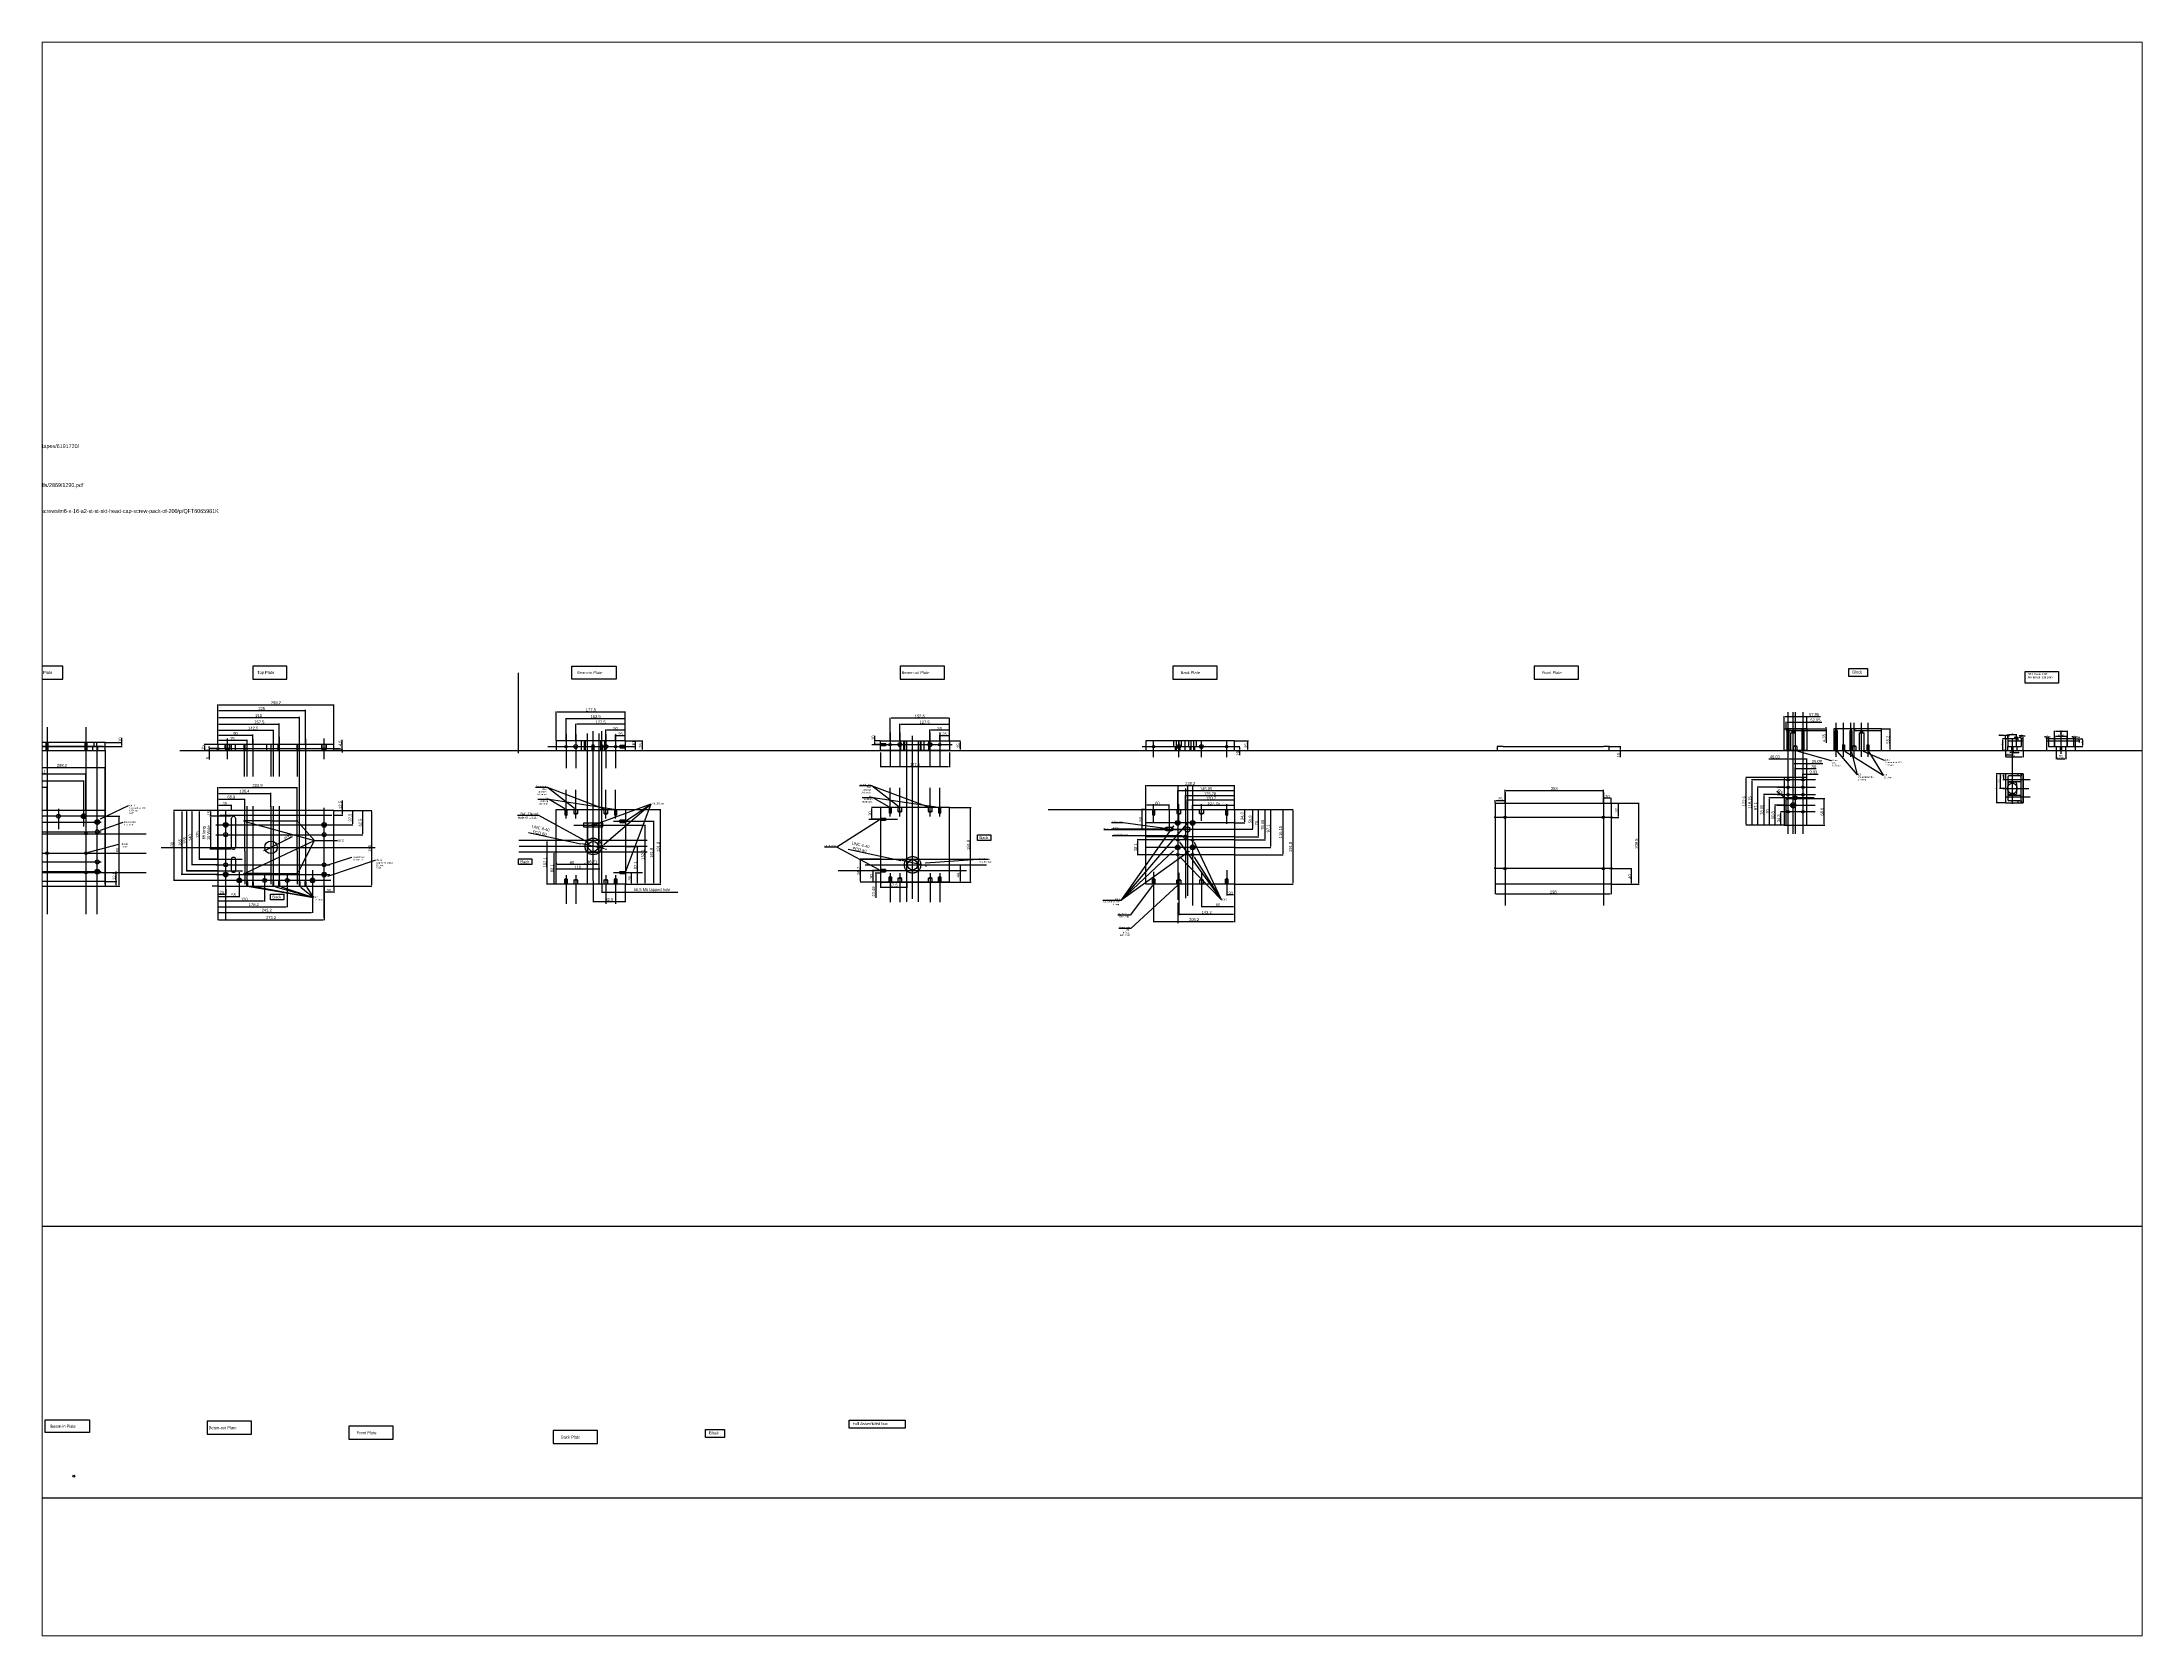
# Paper-space layout 'Layout2' of a CAD drawing. Header units: millimetres. Extents: x 26 to 231, y 20 to 176.
# The model-space entities are those that its viewports show. They can reach past a viewport. Long polylines and large blocks are cut down to what shows.
import ezdxf
from ezdxf import colors
from ezdxf.entities.mleader import LeaderData, LeaderLine
from ezdxf.math import Vec2, Vec3

# ---------------------------------------------------------------- set-up
doc = ezdxf.new("R2010")
doc.units = ezdxf.units.MM
doc.linetypes.add('CENTER2', pattern=[28.575, 19.05, -3.175, 3.175, -3.175])
doc.linetypes.add('DASHED2', pattern=[9.525, 6.35, -3.175])
for name, color, linetype in [('Centre', 7, 'CENTER2'), ('Construction', 130, 'Continuous'), ('Dimension', 1, 'Continuous'), ('Hidden small', 140, 'DASHED2')]:
    doc.layers.add(name, color=color, linetype=linetype)
doc.dimstyles.new('ISO-25', dxfattribs={"dimtxt": 7.5, "dimasz": 2.5, "dimexe": 1.25, "dimexo": 0.625, "dimtad": 1, "dimtxsty": 'Standard', "dimcen": 2.5, "dimadec": 0, "dimazin": 0, "dimtfac": 1, "dimtmove": 0, "dimatfit": 3, "dimfxl": 1, "dimarcsym": 0})

# ---------------------------------------------------------------- blocks, each defined once
blk = doc.blocks.new('*D1')
at = {"layer": 'Defpoints', "color": 0, "transparency": 16777216}
for p in [(241, 278.2), (284.1, 278.2), (241, 268.2)]:
    blk.add_point(p, dxfattribs=at)
at = {"layer": 'Dimension', "color": 0, "lineweight": -2, "transparency": 16777216}
for p, q in [((241.6, 278.2), (285.4, 278.2)), ((284.1, 278.2), (284.1, 290.7)), ((284.1, 270.7), (284.1, 275.7)), ((241.6, 268.2), (285.4, 268.2))]:
    blk.add_line(p, q, dxfattribs=at)
at = {"layer": 'Dimension', "color": 0, "transparency": 16777216}
for points in [[(283.7, 275.7), (284.5, 275.7), (284.1, 278.2)], [(283.7, 270.7), (284.5, 270.7), (284.1, 268.2)]]:
    blk.add_solid(points, dxfattribs=at)
at = {"layer": 'Dimension', "color": 0, "transparency": 16777216, "insert": (279.7, 285.7), "char_height": 7.5, "attachment_point": 5, "rotation": 90}
blk.add_mtext('10', dxfattribs=at)
blk = doc.blocks.new('*D3')
at = {"layer": 'Defpoints', "color": 0, "transparency": 16777216}
for p in [(531.2, 273.2), (606.2, 284.4), (606.2, 273.2)]:
    blk.add_point(p, dxfattribs=at)
at = {"layer": 'Dimension', "color": 0, "lineweight": -2, "transparency": 16777216}
for p, q in [((531.2, 273.8), (531.2, 285.7)), ((533.7, 284.4), (603.7, 284.4)), ((606.2, 273.8), (606.2, 285.7))]:
    blk.add_line(p, q, dxfattribs=at)
at = {"layer": 'Dimension', "color": 0, "transparency": 16777216}
for points in [[(533.7, 284.9), (533.7, 284), (531.2, 284.4)], [(603.7, 284.9), (603.7, 284), (606.2, 284.4)]]:
    blk.add_solid(points, dxfattribs=at)
at = {"layer": 'Dimension', "color": 0, "transparency": 16777216, "insert": (568.7, 288.8), "char_height": 7.5, "attachment_point": 5}
blk.add_mtext('75', dxfattribs=at)
blk = doc.blocks.new('*D4')
at = {"layer": 'Defpoints', "color": 0, "transparency": 16777216}
for p in [(531.2, 273.2), (673.7, 310.1), (673.7, 273.2)]:
    blk.add_point(p, dxfattribs=at)
at = {"layer": 'Dimension', "color": 0, "lineweight": -2, "transparency": 16777216}
for p, q in [((531.2, 273.8), (531.2, 311.4)), ((533.7, 310.1), (671.2, 310.1)), ((673.7, 273.8), (673.7, 311.4))]:
    blk.add_line(p, q, dxfattribs=at)
at = {"layer": 'Dimension', "color": 0, "transparency": 16777216}
for points in [[(533.7, 310.5), (533.7, 309.7), (531.2, 310.1)], [(671.2, 310.5), (671.2, 309.7), (673.7, 310.1)]]:
    blk.add_solid(points, dxfattribs=at)
at = {"layer": 'Dimension', "color": 0, "transparency": 16777216, "insert": (621.7, 315.1), "char_height": 7.5, "attachment_point": 5}
blk.add_mtext('142,5', dxfattribs=at)
blk = doc.blocks.new('*D5')
at = {"layer": 'Defpoints', "color": 0, "transparency": 16777216}
for p in [(688.7, 325.9), (531.2, 273.2), (688.7, 273.2)]:
    blk.add_point(p, dxfattribs=at)
at = {"layer": 'Dimension', "color": 0, "lineweight": -2, "transparency": 16777216}
for p, q in [((531.2, 273.8), (531.2, 327.1)), ((533.7, 325.9), (686.2, 325.9)), ((688.7, 273.8), (688.7, 327.1))]:
    blk.add_line(p, q, dxfattribs=at)
at = {"layer": 'Dimension', "color": 0, "transparency": 16777216}
for points in [[(533.7, 326.3), (533.7, 325.5), (531.2, 325.9)], [(686.2, 326.3), (686.2, 325.5), (688.7, 325.9)]]:
    blk.add_solid(points, dxfattribs=at)
at = {"layer": 'Dimension', "color": 0, "transparency": 16777216, "insert": (637.7, 330.9), "char_height": 7.5, "attachment_point": 5}
blk.add_mtext('157,5', dxfattribs=at)
blk = doc.blocks.new('*D6')
at = {"layer": 'Defpoints', "color": 0, "transparency": 16777216}
for p in [(741.2, 343.2), (531.2, 273.2), (741.2, 273.2)]:
    blk.add_point(p, dxfattribs=at)
at = {"layer": 'Dimension', "color": 0, "lineweight": -2, "transparency": 16777216}
for p, q in [((531.2, 273.8), (531.2, 344.4)), ((533.7, 343.2), (738.7, 343.2)), ((741.2, 273.8), (741.2, 344.4))]:
    blk.add_line(p, q, dxfattribs=at)
at = {"layer": 'Dimension', "color": 0, "transparency": 16777216}
for points in [[(533.7, 343.6), (533.7, 342.7), (531.2, 343.2)], [(738.7, 343.6), (738.7, 342.7), (741.2, 343.2)]]:
    blk.add_solid(points, dxfattribs=at)
at = {"layer": 'Dimension', "color": 0, "transparency": 16777216, "insert": (636.2, 347.5), "char_height": 7.5, "attachment_point": 5}
blk.add_mtext('210', dxfattribs=at)
blk = doc.blocks.new('*D7')
at = {"layer": 'Defpoints', "color": 0, "transparency": 16777216}
for p in [(756.2, 361.2), (531.2, 273.2), (756.2, 273.2)]:
    blk.add_point(p, dxfattribs=at)
at = {"layer": 'Dimension', "color": 0, "lineweight": -2, "transparency": 16777216}
for p, q in [((531.2, 273.8), (531.2, 362.5)), ((533.7, 361.2), (753.7, 361.2)), ((756.2, 273.8), (756.2, 362.5))]:
    blk.add_line(p, q, dxfattribs=at)
at = {"layer": 'Dimension', "color": 0, "transparency": 16777216}
for points in [[(533.7, 361.7), (533.7, 360.8), (531.2, 361.2)], [(753.7, 361.7), (753.7, 360.8), (756.2, 361.2)]]:
    blk.add_solid(points, dxfattribs=at)
at = {"layer": 'Dimension', "color": 0, "transparency": 16777216, "insert": (643.7, 365.6), "char_height": 7.5, "attachment_point": 5}
blk.add_mtext('225', dxfattribs=at)
blk = doc.blocks.new('*D8')
at = {"layer": 'Defpoints', "color": 0, "transparency": 16777216}
for p in [(566.2, 89.1), (511.7, 4.1), (566.2, 4.1)]:
    blk.add_point(p, dxfattribs=at)
at = {"layer": 'Dimension', "color": 0, "lineweight": -2, "transparency": 16777216}
for p, q in [((565.6, 89.1), (510.5, 89.1)), ((511.7, 86.6), (511.7, 6.6)), ((565.6, 4.1), (510.5, 4.1))]:
    blk.add_line(p, q, dxfattribs=at)
at = {"layer": 'Dimension', "color": 0, "transparency": 16777216}
for points in [[(511.3, 86.6), (512.1, 86.6), (511.7, 89.1)], [(511.3, 6.6), (512.1, 6.6), (511.7, 4.1)]]:
    blk.add_solid(points, dxfattribs=at)
at = {"layer": 'Dimension', "color": 0, "transparency": 16777216, "insert": (501.1, 46.6), "char_height": 7.5, "attachment_point": 5, "rotation": 90}
blk.add_mtext('85 long\\P10 Wide', dxfattribs=at)
blk = doc.blocks.new('*D9')
at = {"layer": 'Defpoints', "color": 0, "transparency": 16777216}
for p in [(512.1, 89.1), (531.2, 104.1), (566.2, 89.1)]:
    blk.add_point(p, dxfattribs=at)
at = {"layer": 'Dimension', "color": 0, "lineweight": -2, "transparency": 16777216}
for p, q in [((530.6, 104.1), (510.9, 104.1)), ((565.6, 89.1), (510.9, 89.1)), ((512.1, 101.6), (512.1, 91.6))]:
    blk.add_line(p, q, dxfattribs=at)
at = {"layer": 'Dimension', "color": 0, "transparency": 16777216}
for points in [[(511.7, 101.6), (512.6, 101.6), (512.1, 104.1)], [(511.7, 91.6), (512.6, 91.6), (512.1, 89.1)]]:
    blk.add_solid(points, dxfattribs=at)
at = {"layer": 'Dimension', "color": 0, "transparency": 16777216, "insert": (507.8, 96.6), "char_height": 7.5, "attachment_point": 5, "rotation": 90}
blk.add_mtext('15', dxfattribs=at)
blk = doc.blocks.new('*D10')
at = {"layer": 'Defpoints', "color": 0, "transparency": 16777216}
for p in [(829.4, 262.7), (829.4, 258.2), (851.1, 262.7)]:
    blk.add_point(p, dxfattribs=at)
at = {"layer": 'Dimension', "color": 0, "lineweight": -2, "transparency": 16777216}
for p, q in [((851.1, 265.2), (851.1, 285.2)), ((830, 262.7), (852.4, 262.7)), ((830, 258.2), (852.4, 258.2)), ((851.1, 258.2), (851.1, 262.7)), ((851.1, 255.7), (851.1, 253.2))]:
    blk.add_line(p, q, dxfattribs=at)
at = {"layer": 'Dimension', "color": 0, "transparency": 16777216}
for points in [[(850.7, 265.2), (851.5, 265.2), (851.1, 262.7)], [(850.7, 255.7), (851.5, 255.7), (851.1, 258.2)]]:
    blk.add_solid(points, dxfattribs=at)
at = {"layer": 'Dimension', "color": 0, "transparency": 16777216, "insert": (846.1, 276.4), "char_height": 7.5, "attachment_point": 5, "rotation": 90}
blk.add_mtext('4,5', dxfattribs=at)
blk = doc.blocks.new('*D11')
at = {"layer": 'Defpoints', "color": 0, "transparency": 16777216}
for p in [(508.8, 263.2), (536.2, 263.2), (536.2, 258.2)]:
    blk.add_point(p, dxfattribs=at)
at = {"layer": 'Dimension', "color": 0, "lineweight": -2, "transparency": 16777216}
for p, q in [((535.6, 263.2), (507.5, 263.2)), ((535.6, 258.2), (507.5, 258.2)), ((508.8, 265.7), (508.8, 268.2)), ((508.8, 263.2), (508.8, 258.2)), ((508.8, 255.7), (508.8, 235))]:
    blk.add_line(p, q, dxfattribs=at)
at = {"layer": 'Dimension', "color": 0, "transparency": 16777216}
for points in [[(508.4, 265.7), (509.2, 265.7), (508.8, 263.2)], [(508.4, 255.7), (509.2, 255.7), (508.8, 258.2)]]:
    blk.add_solid(points, dxfattribs=at)
at = {"layer": 'Dimension', "color": 0, "transparency": 16777216, "insert": (504.4, 238.1), "char_height": 7.5, "attachment_point": 5, "rotation": 90}
blk.add_mtext('5', dxfattribs=at)
blk = doc.blocks.new('*D12')
at = {"layer": 'Defpoints', "color": 0, "transparency": 16777216}
for p in [(497.2, 273.2), (531.2, 273.2), (536.2, 258.2)]:
    blk.add_point(p, dxfattribs=at)
at = {"layer": 'Dimension', "color": 0, "lineweight": -2, "transparency": 16777216}
for p, q in [((530.6, 273.2), (496, 273.2)), ((497.2, 260.7), (497.2, 270.7)), ((535.6, 258.2), (496, 258.2))]:
    blk.add_line(p, q, dxfattribs=at)
at = {"layer": 'Dimension', "color": 0, "transparency": 16777216}
for points in [[(496.8, 270.7), (497.6, 270.7), (497.2, 273.2)], [(496.8, 260.7), (497.6, 260.7), (497.2, 258.2)]]:
    blk.add_solid(points, dxfattribs=at)
at = {"layer": 'Dimension', "color": 0, "transparency": 16777216, "insert": (492.8, 265.7), "char_height": 7.5, "attachment_point": 5, "rotation": 90}
blk.add_mtext('15', dxfattribs=at)
blk = doc.blocks.new('*D13')
at = {"layer": 'Defpoints', "color": 0, "transparency": 16777216}
for p in [(829.4, 104.1), (829.4, 91.6), (851.4, 104.1)]:
    blk.add_point(p, dxfattribs=at)
at = {"layer": 'Dimension', "color": 0, "lineweight": -2, "transparency": 16777216}
for p, q in [((851.4, 104.1), (851.4, 129.1)), ((830, 104.1), (852.7, 104.1)), ((830, 91.6), (852.7, 91.6)), ((851.4, 94.1), (851.4, 101.6))]:
    blk.add_line(p, q, dxfattribs=at)
at = {"layer": 'Dimension', "color": 0, "transparency": 16777216}
for points in [[(851, 101.6), (851.8, 101.6), (851.4, 104.1)], [(851, 94.1), (851.8, 94.1), (851.4, 91.6)]]:
    blk.add_solid(points, dxfattribs=at)
at = {"layer": 'Dimension', "color": 0, "transparency": 16777216, "insert": (846.4, 117.8), "char_height": 7.5, "attachment_point": 5, "rotation": 90}
blk.add_mtext('12,5', dxfattribs=at)
blk = doc.blocks.new('*D14')
at = {"layer": 'Defpoints', "color": 0, "transparency": 16777216}
for p in [(1578.8, 11.5), (1610.2, 11.5), (1578.8, -85.6)]:
    blk.add_point(p, dxfattribs=at)
at = {"layer": 'Dimension', "color": 0, "lineweight": -2, "transparency": 16777216}
for p, q in [((1579.5, 11.5), (1611.4, 11.5)), ((1610.2, -83.1), (1610.2, 9)), ((1579.5, -85.6), (1611.4, -85.6))]:
    blk.add_line(p, q, dxfattribs=at)
at = {"layer": 'Dimension', "color": 0, "transparency": 16777216}
for points in [[(1609.8, 9), (1610.6, 9), (1610.2, 11.5)], [(1609.8, -83.1), (1610.6, -83.1), (1610.2, -85.6)]]:
    blk.add_solid(points, dxfattribs=at)
at = {"layer": 'Dimension', "color": 0, "transparency": 16777216, "insert": (1605.2, -37.1), "char_height": 7.5, "attachment_point": 5, "rotation": 90}
blk.add_mtext('97,1', dxfattribs=at)
blk = doc.blocks.new('*D15')
at = {"layer": 'Defpoints', "color": 0, "transparency": 16777216}
for p in [(1518.3, -85.6), (1518.3, -106.3), (1578.8, -85.6)]:
    blk.add_point(p, dxfattribs=at)
at = {"layer": 'Dimension', "color": 0, "lineweight": -2, "transparency": 16777216}
for p, q in [((1518.3, -86.3), (1518.3, -107.6)), ((1520.8, -106.3), (1576.3, -106.3)), ((1578.8, -86.3), (1578.8, -107.6)), ((1578.8, -106.3), (1713.8, -106.3))]:
    blk.add_line(p, q, dxfattribs=at)
at = {"layer": 'Dimension', "color": 0, "transparency": 16777216}
for points in [[(1520.8, -105.9), (1520.8, -106.7), (1518.3, -106.3)], [(1576.3, -105.9), (1576.3, -106.7), (1578.8, -106.3)]]:
    blk.add_solid(points, dxfattribs=at)
at = {"layer": 'Dimension', "color": 0, "transparency": 16777216, "insert": (1647.6, -100.7), "char_height": 7.5, "attachment_point": 5}
blk.add_mtext('60,5 M6 tapped hole', dxfattribs=at)
blk = doc.blocks.new('*D16')
at = {"layer": 'Defpoints', "color": 0, "transparency": 16777216}
for p in [(1578.8, 66.5), (1629.6, 66.5), (1578.8, -85.6)]:
    blk.add_point(p, dxfattribs=at)
at = {"layer": 'Dimension', "color": 0, "lineweight": -2, "transparency": 16777216}
for p, q in [((1579.5, 66.5), (1630.8, 66.5)), ((1629.6, -83.1), (1629.6, 64)), ((1579.5, -85.6), (1630.8, -85.6))]:
    blk.add_line(p, q, dxfattribs=at)
at = {"layer": 'Dimension', "color": 0, "transparency": 16777216}
for points in [[(1629.2, 64), (1630, 64), (1629.6, 66.5)], [(1629.2, -83.1), (1630, -83.1), (1629.6, -85.6)]]:
    blk.add_solid(points, dxfattribs=at)
at = {"layer": 'Dimension', "color": 0, "transparency": 16777216, "insert": (1624.6, -9.6), "char_height": 7.5, "attachment_point": 5, "rotation": 90}
blk.add_mtext('152,1', dxfattribs=at)
blk = doc.blocks.new('*D17')
at = {"layer": 'Defpoints', "color": 0, "transparency": 16777216}
for p in [(1467, 17.8), (1525.6, 5.1)]:
    blk.add_point(p, dxfattribs=at)
at = {"layer": 'Dimension', "color": 0, "lineweight": -2, "transparency": 16777216}
for p, q in [((1329.7, 47.6), (1464.6, 18.4)), ((1525.6, 5.1), (1467, 17.8)), ((1528.1, 4.6), (1530.5, 4))]:
    blk.add_line(p, q, dxfattribs=at)
at = {"layer": 'Dimension', "color": 0, "transparency": 16777216}
for points in [[(1464.7, 18.8), (1464.5, 17.9), (1467, 17.8)], [(1528.2, 5), (1528, 4.2), (1525.6, 5.1)]]:
    blk.add_solid(points, dxfattribs=at)
at = {"layer": 'Dimension', "color": 0, "transparency": 16777216, "insert": (1360.1, 51.9), "char_height": 7.5, "attachment_point": 5, "rotation": 347.7625}
blk.add_mtext('UNC 4-40\\PPCD 60', dxfattribs=at)
blk = doc.blocks.new('*D18')
at = {"layer": 'Defpoints', "color": 0, "transparency": 16777216}
for p in [(1578.8, 283.2), (1622.8, 283.2), (1578.8, 258.2)]:
    blk.add_point(p, dxfattribs=at)
at = {"layer": 'Dimension', "color": 0, "lineweight": -2, "transparency": 16777216}
for p, q in [((1579.5, 283.2), (1624, 283.2)), ((1622.8, 260.7), (1622.8, 280.7)), ((1579.5, 258.2), (1624, 258.2))]:
    blk.add_line(p, q, dxfattribs=at)
at = {"layer": 'Dimension', "color": 0, "transparency": 16777216}
for points in [[(1622.4, 280.7), (1623.2, 280.7), (1622.8, 283.2)], [(1622.4, 260.7), (1623.2, 260.7), (1622.8, 258.2)]]:
    blk.add_solid(points, dxfattribs=at)
at = {"layer": 'Dimension', "color": 0, "transparency": 16777216, "insert": (1618.4, 270.7), "char_height": 7.5, "attachment_point": 5, "rotation": 90}
blk.add_mtext('25', dxfattribs=at)
blk = doc.blocks.new('*D19')
at = {"layer": 'Defpoints', "color": 0, "transparency": 16777216}
for p in [(2412.4, -35.9), (2440.5, -35.9), (2412.4, -80.6)]:
    blk.add_point(p, dxfattribs=at)
at = {"layer": 'Dimension', "color": 0, "lineweight": -2, "transparency": 16777216}
for p, q in [((2413, -35.9), (2441.7, -35.9)), ((2440.5, -78.1), (2440.5, -38.4)), ((2413, -80.6), (2441.7, -80.6))]:
    blk.add_line(p, q, dxfattribs=at)
at = {"layer": 'Dimension', "color": 0, "transparency": 16777216}
for points in [[(2440.1, -38.4), (2440.9, -38.4), (2440.5, -35.9)], [(2440.1, -78.1), (2440.9, -78.1), (2440.5, -80.6)]]:
    blk.add_solid(points, dxfattribs=at)
at = {"layer": 'Dimension', "color": 0, "transparency": 16777216, "insert": (2435.5, -58.3), "char_height": 7.5, "attachment_point": 5, "rotation": 90}
blk.add_mtext('44,7', dxfattribs=at)
blk = doc.blocks.new('*D20')
at = {"layer": 'Defpoints', "color": 0, "transparency": 16777216}
for p in [(2412.4, 111.2), (2466.4, 111.2), (2412.4, -80.6)]:
    blk.add_point(p, dxfattribs=at)
at = {"layer": 'Dimension', "color": 0, "lineweight": -2, "transparency": 16777216}
for p, q in [((2413, 111.2), (2467.7, 111.2)), ((2466.4, -78.1), (2466.4, 108.7)), ((2413, -80.6), (2467.7, -80.6))]:
    blk.add_line(p, q, dxfattribs=at)
at = {"layer": 'Dimension', "color": 0, "transparency": 16777216}
for points in [[(2466, 108.7), (2466.8, 108.7), (2466.4, 111.2)], [(2466, -78.1), (2466.8, -78.1), (2466.4, -80.6)]]:
    blk.add_solid(points, dxfattribs=at)
at = {"layer": 'Dimension', "color": 0, "transparency": 16777216, "insert": (2461.4, 15.3), "char_height": 7.5, "attachment_point": 5, "rotation": 90}
blk.add_mtext('191,8', dxfattribs=at)
blk = doc.blocks.new('*U21')
blk.add_circle((0, 0), 3.25)
blk = doc.blocks.new('*U22')
at = {"color": 0, "linetype": 'ByBlock', "lineweight": -2, "transparency": 16777216}
for p in [(0, 0), (38.1, 0), (0, -38.1), (38.1, -38.1)]:
    blk.add_blockref('*U21', p, dxfattribs=at)
blk = doc.blocks.new('*D23')
at = {"layer": 'Defpoints', "color": 0, "transparency": 16777216}
for p in [(3037.4, 116.6), (3037.4, 106.2), (3145.2, 106.2)]:
    blk.add_point(p, dxfattribs=at)
at = {"layer": 'Dimension', "color": 0, "lineweight": -2, "transparency": 16777216}
for p, q in [((3037.4, 106.8), (3037.4, 117.9)), ((3142.7, 116.6), (3039.9, 116.6)), ((3145.2, 106.8), (3145.2, 117.9))]:
    blk.add_line(p, q, dxfattribs=at)
at = {"layer": 'Dimension', "color": 0, "transparency": 16777216}
for points in [[(3039.9, 117), (3039.9, 116.2), (3037.4, 116.6)], [(3142.7, 117), (3142.7, 116.2), (3145.2, 116.6)]]:
    blk.add_solid(points, dxfattribs=at)
at = {"layer": 'Dimension', "color": 0, "transparency": 16777216, "insert": (3091.3, 121.6), "char_height": 7.5, "attachment_point": 5}
blk.add_mtext('107,75', dxfattribs=at)
blk = doc.blocks.new('*D24')
at = {"layer": 'Defpoints', "color": 0, "transparency": 16777216}
for p in [(3024.5, 130), (3024.5, 106.2), (3145.2, 106.2)]:
    blk.add_point(p, dxfattribs=at)
at = {"layer": 'Dimension', "color": 0, "lineweight": -2, "transparency": 16777216}
for p, q in [((3024.5, 106.8), (3024.5, 131.3)), ((3142.7, 130), (3027, 130)), ((3145.2, 106.8), (3145.2, 131.3))]:
    blk.add_line(p, q, dxfattribs=at)
at = {"layer": 'Dimension', "color": 0, "transparency": 16777216}
for points in [[(3027, 130.4), (3027, 129.6), (3024.5, 130)], [(3142.7, 130.4), (3142.7, 129.6), (3145.2, 130)]]:
    blk.add_solid(points, dxfattribs=at)
at = {"layer": 'Dimension', "color": 0, "transparency": 16777216, "insert": (3084.8, 135), "char_height": 7.5, "attachment_point": 5}
blk.add_mtext('120,7', dxfattribs=at)
blk = doc.blocks.new('*D25')
at = {"layer": 'Defpoints', "color": 0, "transparency": 16777216}
for p in [(3145.2, 106.2), (3145.2, 71.9), (3170.5, 71.9)]:
    blk.add_point(p, dxfattribs=at)
at = {"layer": 'Dimension', "color": 0, "lineweight": -2, "transparency": 16777216}
for p, q in [((3145.8, 106.2), (3171.8, 106.2)), ((3145.8, 71.9), (3171.8, 71.9)), ((3170.5, 103.7), (3170.5, 74.4))]:
    blk.add_line(p, q, dxfattribs=at)
at = {"layer": 'Dimension', "color": 0, "transparency": 16777216}
for points in [[(3170.1, 103.7), (3170.9, 103.7), (3170.5, 106.2)], [(3170.1, 74.4), (3170.9, 74.4), (3170.5, 71.9)]]:
    blk.add_solid(points, dxfattribs=at)
at = {"layer": 'Dimension', "color": 0, "transparency": 16777216, "insert": (3165.5, 89), "char_height": 7.5, "attachment_point": 5, "rotation": 90}
blk.add_mtext('34,3', dxfattribs=at)
blk = doc.blocks.new('*D26')
at = {"layer": 'Defpoints', "color": 0, "transparency": 16777216}
for p in [(3145.2, 106.2), (3145.2, 55.4), (3191.3, 55.4)]:
    blk.add_point(p, dxfattribs=at)
at = {"layer": 'Dimension', "color": 0, "lineweight": -2, "transparency": 16777216}
for p, q in [((3145.8, 106.2), (3192.5, 106.2)), ((3145.8, 55.4), (3192.5, 55.4)), ((3191.3, 103.7), (3191.3, 57.9))]:
    blk.add_line(p, q, dxfattribs=at)
at = {"layer": 'Dimension', "color": 0, "transparency": 16777216}
for points in [[(3190.9, 103.7), (3191.7, 103.7), (3191.3, 106.2)], [(3190.9, 57.9), (3191.7, 57.9), (3191.3, 55.4)]]:
    blk.add_solid(points, dxfattribs=at)
at = {"layer": 'Dimension', "color": 0, "transparency": 16777216, "insert": (3186.3, 80.8), "char_height": 7.5, "attachment_point": 5, "rotation": 90}
blk.add_mtext('50,8', dxfattribs=at)
blk = doc.blocks.new('*D27')
at = {"layer": 'Defpoints', "color": 0, "transparency": 16777216}
for p in [(3145.2, 106.2), (3145.2, 9.1), (3237.6, 9.1)]:
    blk.add_point(p, dxfattribs=at)
at = {"layer": 'Dimension', "color": 0, "lineweight": -2, "transparency": 16777216}
for p, q in [((3145.8, 106.2), (3238.9, 106.2)), ((3237.6, 103.7), (3237.6, 11.6)), ((3145.8, 9.1), (3238.9, 9.1))]:
    blk.add_line(p, q, dxfattribs=at)
at = {"layer": 'Dimension', "color": 0, "transparency": 16777216}
for points in [[(3237.2, 103.7), (3238, 103.7), (3237.6, 106.2)], [(3237.2, 11.6), (3238, 11.6), (3237.6, 9.1)]]:
    blk.add_solid(points, dxfattribs=at)
at = {"layer": 'Dimension', "color": 0, "transparency": 16777216, "insert": (3232.6, 57.6), "char_height": 7.5, "attachment_point": 5, "rotation": 90}
blk.add_mtext('97,1', dxfattribs=at)
blk = doc.blocks.new('*D28')
at = {"layer": 'Defpoints', "color": 0, "transparency": 16777216}
for p in [(3145.2, 106.2), (3145.2, -10), (3269.4, -10)]:
    blk.add_point(p, dxfattribs=at)
at = {"layer": 'Dimension', "color": 0, "lineweight": -2, "transparency": 16777216}
for p, q in [((3145.8, 106.2), (3270.7, 106.2)), ((3269.4, 103.7), (3269.4, -7.5)), ((3145.8, -10), (3270.7, -10))]:
    blk.add_line(p, q, dxfattribs=at)
at = {"layer": 'Dimension', "color": 0, "transparency": 16777216}
for points in [[(3269, 103.7), (3269.8, 103.7), (3269.4, 106.2)], [(3269, -7.5), (3269.8, -7.5), (3269.4, -10)]]:
    blk.add_solid(points, dxfattribs=at)
at = {"layer": 'Dimension', "color": 0, "transparency": 16777216, "insert": (3264.4, 48.1), "char_height": 7.5, "attachment_point": 5, "rotation": 90}
blk.add_mtext('116,15', dxfattribs=at)
blk = doc.blocks.new('*D29')
at = {"layer": 'Defpoints', "color": 0, "transparency": 16777216}
for p in [(3145.2, 106.2), (3145.2, -85.6), (3294.9, -85.6)]:
    blk.add_point(p, dxfattribs=at)
at = {"layer": 'Dimension', "color": 0, "lineweight": -2, "transparency": 16777216}
for p, q in [((3145.8, 106.2), (3296.2, 106.2)), ((3294.9, 103.7), (3294.9, -83.1)), ((3145.8, -85.6), (3296.2, -85.6))]:
    blk.add_line(p, q, dxfattribs=at)
at = {"layer": 'Dimension', "color": 0, "transparency": 16777216}
for points in [[(3294.5, 103.7), (3295.3, 103.7), (3294.9, 106.2)], [(3294.5, -83.1), (3295.3, -83.1), (3294.9, -85.6)]]:
    blk.add_solid(points, dxfattribs=at)
at = {"layer": 'Dimension', "color": 0, "transparency": 16777216, "insert": (3289.9, 10.3), "char_height": 7.5, "attachment_point": 5, "rotation": 90}
blk.add_mtext('191,8', dxfattribs=at)
blk = doc.blocks.new('*D30')
at = {"layer": 'Defpoints', "color": 0, "transparency": 16777216}
for p in [(2917, 167.4), (2917, 106.2), (3145.2, 106.2)]:
    blk.add_point(p, dxfattribs=at)
at = {"layer": 'Dimension', "color": 0, "lineweight": -2, "transparency": 16777216}
for p, q in [((2917, 106.8), (2917, 168.7)), ((3142.7, 167.4), (2919.5, 167.4)), ((3145.2, 106.8), (3145.2, 168.7))]:
    blk.add_line(p, q, dxfattribs=at)
at = {"layer": 'Dimension', "color": 0, "transparency": 16777216}
for points in [[(2919.5, 167.9), (2919.5, 167), (2917, 167.4)], [(3142.7, 167.9), (3142.7, 167), (3145.2, 167.4)]]:
    blk.add_solid(points, dxfattribs=at)
at = {"layer": 'Dimension', "color": 0, "transparency": 16777216, "insert": (3031.1, 172.4), "char_height": 7.5, "attachment_point": 5}
blk.add_mtext('228,2', dxfattribs=at)
blk = doc.blocks.new('*D31')
at = {"layer": 'Defpoints', "color": 0, "transparency": 16777216}
for p in [(2896.5, 28.1), (2917, 28.1), (2917, -10)]:
    blk.add_point(p, dxfattribs=at)
at = {"layer": 'Dimension', "color": 0, "lineweight": -2, "transparency": 16777216}
for p, q in [((2916.3, 28.1), (2895.3, 28.1)), ((2896.5, -7.5), (2896.5, 25.6)), ((2916.3, -10), (2895.3, -10))]:
    blk.add_line(p, q, dxfattribs=at)
at = {"layer": 'Dimension', "color": 0, "transparency": 16777216}
for points in [[(2896.1, 25.6), (2896.9, 25.6), (2896.5, 28.1)], [(2896.1, -7.5), (2896.9, -7.5), (2896.5, -10)]]:
    blk.add_solid(points, dxfattribs=at)
at = {"layer": 'Dimension', "color": 0, "transparency": 16777216, "insert": (2891.5, 9.1), "char_height": 7.5, "attachment_point": 5, "rotation": 90}
blk.add_mtext('38,1', dxfattribs=at)
blk = doc.blocks.new('*D32')
at = {"layer": 'Defpoints', "color": 0, "transparency": 16777216}
for p in [(1553.8, 295.9), (1553.8, 283.2), (1578.8, 283.2)]:
    blk.add_point(p, dxfattribs=at)
at = {"layer": 'Dimension', "color": 0, "lineweight": -2, "transparency": 16777216}
for p, q in [((1553.8, 283.8), (1553.8, 297.2)), ((1576.3, 295.9), (1556.3, 295.9)), ((1578.8, 283.8), (1578.8, 297.2))]:
    blk.add_line(p, q, dxfattribs=at)
at = {"layer": 'Dimension', "color": 0, "transparency": 16777216}
for points in [[(1556.3, 296.4), (1556.3, 295.5), (1553.8, 295.9)], [(1576.3, 296.4), (1576.3, 295.5), (1578.8, 295.9)]]:
    blk.add_solid(points, dxfattribs=at)
at = {"layer": 'Dimension', "color": 0, "transparency": 16777216, "insert": (1566.3, 300.3), "char_height": 7.5, "attachment_point": 5}
blk.add_mtext('25', dxfattribs=at)
blk = doc.blocks.new('*D33')
at = {"layer": 'Defpoints', "color": 0, "transparency": 16777216}
for p in [(1528.8, 310.4), (1528.8, 283.2), (1578.8, 283.2)]:
    blk.add_point(p, dxfattribs=at)
at = {"layer": 'Dimension', "color": 0, "lineweight": -2, "transparency": 16777216}
for p, q in [((1528.8, 283.8), (1528.8, 311.6)), ((1576.3, 310.4), (1531.3, 310.4)), ((1578.8, 283.8), (1578.8, 311.6))]:
    blk.add_line(p, q, dxfattribs=at)
at = {"layer": 'Dimension', "color": 0, "transparency": 16777216}
for points in [[(1531.3, 310.8), (1531.3, 310), (1528.8, 310.4)], [(1576.3, 310.8), (1576.3, 310), (1578.8, 310.4)]]:
    blk.add_solid(points, dxfattribs=at)
at = {"layer": 'Dimension', "color": 0, "transparency": 16777216, "insert": (1553.8, 314.8), "char_height": 7.5, "attachment_point": 5}
blk.add_mtext('50', dxfattribs=at)
blk = doc.blocks.new('*D34')
at = {"layer": 'Defpoints', "color": 0, "transparency": 16777216}
for p in [(1451.3, 325.4), (1451.3, 283.2), (1578.8, 283.2)]:
    blk.add_point(p, dxfattribs=at)
at = {"layer": 'Dimension', "color": 0, "lineweight": -2, "transparency": 16777216}
for p, q in [((1451.3, 283.8), (1451.3, 326.7)), ((1576.3, 325.4), (1453.8, 325.4)), ((1578.8, 283.8), (1578.8, 326.7))]:
    blk.add_line(p, q, dxfattribs=at)
at = {"layer": 'Dimension', "color": 0, "transparency": 16777216}
for points in [[(1453.8, 325.9), (1453.8, 325), (1451.3, 325.4)], [(1576.3, 325.9), (1576.3, 325), (1578.8, 325.4)]]:
    blk.add_solid(points, dxfattribs=at)
at = {"layer": 'Dimension', "color": 0, "transparency": 16777216, "insert": (1515.1, 330.4), "char_height": 7.5, "attachment_point": 5}
blk.add_mtext('127,5', dxfattribs=at)
blk = doc.blocks.new('*D35')
at = {"layer": 'Defpoints', "color": 0, "transparency": 16777216}
for p in [(1426.3, 339.5), (1426.3, 283.2), (1578.8, 283.2)]:
    blk.add_point(p, dxfattribs=at)
at = {"layer": 'Dimension', "color": 0, "lineweight": -2, "transparency": 16777216}
for p, q in [((1426.3, 283.8), (1426.3, 340.7)), ((1576.3, 339.5), (1428.8, 339.5)), ((1578.8, 283.8), (1578.8, 340.7))]:
    blk.add_line(p, q, dxfattribs=at)
at = {"layer": 'Dimension', "color": 0, "transparency": 16777216}
for points in [[(1428.8, 339.9), (1428.8, 339.1), (1426.3, 339.5)], [(1576.3, 339.9), (1576.3, 339.1), (1578.8, 339.5)]]:
    blk.add_solid(points, dxfattribs=at)
at = {"layer": 'Dimension', "color": 0, "transparency": 16777216, "insert": (1502.6, 344.5), "char_height": 7.5, "attachment_point": 5}
blk.add_mtext('152,5', dxfattribs=at)
blk = doc.blocks.new('*D36')
at = {"layer": 'Defpoints', "color": 0, "transparency": 16777216}
for p in [(4109, 268.2), (4109, 258.2), (4137, 268.2)]:
    blk.add_point(p, dxfattribs=at)
at = {"layer": 'Dimension', "color": 0, "lineweight": -2, "transparency": 16777216}
for p, q in [((4109.6, 268.2), (4138.3, 268.2)), ((4109.6, 258.2), (4138.3, 258.2)), ((4137, 265.7), (4137, 260.7)), ((4137, 258.2), (4137, 240.8))]:
    blk.add_line(p, q, dxfattribs=at)
at = {"layer": 'Dimension', "color": 0, "transparency": 16777216}
for points in [[(4136.6, 265.7), (4137.5, 265.7), (4137, 268.2)], [(4136.6, 260.7), (4137.5, 260.7), (4137, 258.2)]]:
    blk.add_solid(points, dxfattribs=at)
at = {"layer": 'Dimension', "color": 0, "transparency": 16777216, "insert": (4132.7, 245.8), "char_height": 7.5, "attachment_point": 5, "rotation": 90}
blk.add_mtext('10', dxfattribs=at)
blk = doc.blocks.new('*D37')
at = {"layer": 'Defpoints', "color": 0, "transparency": 16777216}
for p in [(2387.1, 295.9), (2387.1, 283.2), (2412.1, 283.2)]:
    blk.add_point(p, dxfattribs=at)
at = {"layer": 'Dimension', "color": 0, "lineweight": -2, "transparency": 16777216}
for p, q in [((2387.1, 283.8), (2387.1, 297.2)), ((2409.6, 295.9), (2389.6, 295.9)), ((2412.1, 283.8), (2412.1, 297.2))]:
    blk.add_line(p, q, dxfattribs=at)
at = {"layer": 'Dimension', "color": 0, "transparency": 16777216}
for points in [[(2389.6, 296.4), (2389.6, 295.5), (2387.1, 295.9)], [(2409.6, 296.4), (2409.6, 295.5), (2412.1, 295.9)]]:
    blk.add_solid(points, dxfattribs=at)
at = {"layer": 'Dimension', "color": 0, "transparency": 16777216, "insert": (2399.6, 300.3), "char_height": 7.5, "attachment_point": 5}
blk.add_mtext('25', dxfattribs=at)
blk = doc.blocks.new('*D38')
at = {"layer": 'Defpoints', "color": 0, "transparency": 16777216}
for p in [(2362.1, 310.4), (2362.1, 283.2), (2412.1, 283.2)]:
    blk.add_point(p, dxfattribs=at)
at = {"layer": 'Dimension', "color": 0, "lineweight": -2, "transparency": 16777216}
for p, q in [((2362.1, 283.8), (2362.1, 311.6)), ((2409.6, 310.4), (2364.6, 310.4)), ((2412.1, 283.8), (2412.1, 311.6))]:
    blk.add_line(p, q, dxfattribs=at)
at = {"layer": 'Dimension', "color": 0, "transparency": 16777216}
for points in [[(2364.6, 310.8), (2364.6, 310), (2362.1, 310.4)], [(2409.6, 310.8), (2409.6, 310), (2412.1, 310.4)]]:
    blk.add_solid(points, dxfattribs=at)
at = {"layer": 'Dimension', "color": 0, "transparency": 16777216, "insert": (2387.1, 314.8), "char_height": 7.5, "attachment_point": 5}
blk.add_mtext('50', dxfattribs=at)
blk = doc.blocks.new('*D39')
at = {"layer": 'Defpoints', "color": 0, "transparency": 16777216}
for p in [(2289.5, -25.1), (2348.1, -37.8)]:
    blk.add_point(p, dxfattribs=at)
at = {"layer": 'Dimension', "color": 0, "lineweight": -2, "transparency": 16777216}
for p, q in [((2152.2, 4.7), (2287, -24.5)), ((2348.1, -37.8), (2289.5, -25.1)), ((2350.5, -38.3), (2353, -38.8))]:
    blk.add_line(p, q, dxfattribs=at)
at = {"layer": 'Dimension', "color": 0, "transparency": 16777216}
for points in [[(2287.1, -24.1), (2286.9, -24.9), (2289.5, -25.1)], [(2350.6, -37.9), (2350.5, -38.7), (2348.1, -37.8)]]:
    blk.add_solid(points, dxfattribs=at)
at = {"layer": 'Dimension', "color": 0, "transparency": 16777216, "insert": (2182.5, 9), "char_height": 7.5, "attachment_point": 5, "rotation": 347.7625}
blk.add_mtext('UNC 4-40\\PPCD 60', dxfattribs=at)
blk = doc.blocks.new('*D40')
at = {"layer": 'Defpoints', "color": 0, "transparency": 16777216}
for p in [(3815.9, -85.6), (4113.9, -85.6), (4113.9, -110)]:
    blk.add_point(p, dxfattribs=at)
at = {"layer": 'Dimension', "color": 0, "lineweight": -2, "transparency": 16777216}
for p, q in [((3815.9, -86.3), (3815.9, -111.3)), ((4113.9, -86.3), (4113.9, -111.3)), ((3818.4, -110), (4111.4, -110))]:
    blk.add_line(p, q, dxfattribs=at)
at = {"layer": 'Dimension', "color": 0, "transparency": 16777216}
for points in [[(3818.4, -109.6), (3818.4, -110.5), (3815.9, -110)], [(4111.4, -109.6), (4111.4, -110.5), (4113.9, -110)]]:
    blk.add_solid(points, dxfattribs=at)
at = {"layer": 'Dimension', "color": 0, "transparency": 16777216, "insert": (3964.9, -105.7), "char_height": 7.5, "attachment_point": 5}
blk.add_mtext('298', dxfattribs=at)
blk = doc.blocks.new('*D41')
at = {"layer": 'Defpoints', "color": 0, "transparency": 16777216}
for p in [(4109, 122.9), (4113.9, -85.6), (4184.2, -85.6)]:
    blk.add_point(p, dxfattribs=at)
at = {"layer": 'Dimension', "color": 0, "lineweight": -2, "transparency": 16777216}
for p, q in [((4109.6, 122.9), (4185.4, 122.9)), ((4184.2, 120.4), (4184.2, -83.1)), ((4114.5, -85.6), (4185.4, -85.6))]:
    blk.add_line(p, q, dxfattribs=at)
at = {"layer": 'Dimension', "color": 0, "transparency": 16777216}
for points in [[(4183.8, 120.4), (4184.6, 120.4), (4184.2, 122.9)], [(4183.8, -83.1), (4184.6, -83.1), (4184.2, -85.6)]]:
    blk.add_solid(points, dxfattribs=at)
at = {"layer": 'Dimension', "color": 0, "transparency": 16777216, "insert": (4179.2, 18.6), "char_height": 7.5, "attachment_point": 5, "rotation": 90}
blk.add_mtext('208,5', dxfattribs=at)
blk = doc.blocks.new('*D44')
at = {"layer": 'Defpoints', "color": 0, "transparency": 16777216}
for p in [(4109, -45.6), (4166, -45.6), (4113.9, -85.6)]:
    blk.add_point(p, dxfattribs=at)
at = {"layer": 'Dimension', "color": 0, "lineweight": -2, "transparency": 16777216}
for p, q in [((4109.6, -45.6), (4167.3, -45.6)), ((4166, -83.1), (4166, -48.1)), ((4114.5, -85.6), (4167.3, -85.6))]:
    blk.add_line(p, q, dxfattribs=at)
at = {"layer": 'Dimension', "color": 0, "transparency": 16777216}
for points in [[(4165.6, -48.1), (4166.4, -48.1), (4166, -45.6)], [(4165.6, -83.1), (4166.4, -83.1), (4166, -85.6)]]:
    blk.add_solid(points, dxfattribs=at)
at = {"layer": 'Dimension', "color": 0, "transparency": 16777216, "insert": (4161.6, -65.6), "char_height": 7.5, "attachment_point": 5, "rotation": 90}
blk.add_mtext('40', dxfattribs=at)
blk = doc.blocks.new('*D47')
at = {"layer": 'Defpoints', "color": 0, "transparency": 16777216}
for p in [(3125.2, -85.6), (3145.2, -85.6), (3125.2, -113.3)]:
    blk.add_point(p, dxfattribs=at)
at = {"layer": 'Dimension', "color": 0, "lineweight": -2, "transparency": 16777216}
for p, q in [((3125.2, -86.3), (3125.2, -114.5)), ((3145.2, -86.3), (3145.2, -114.5)), ((3142.7, -113.3), (3127.7, -113.3))]:
    blk.add_line(p, q, dxfattribs=at)
at = {"layer": 'Dimension', "color": 0, "transparency": 16777216}
for points in [[(3127.7, -112.9), (3127.7, -113.7), (3125.2, -113.3)], [(3142.7, -112.9), (3142.7, -113.7), (3145.2, -113.3)]]:
    blk.add_solid(points, dxfattribs=at)
at = {"layer": 'Dimension', "color": 0, "transparency": 16777216, "insert": (3135.2, -108.9), "char_height": 7.5, "attachment_point": 5}
blk.add_mtext('20', dxfattribs=at)
blk = doc.blocks.new('*D48')
at = {"layer": 'Defpoints', "color": 0, "transparency": 16777216}
for p in [(3060.2, -85.6), (3145.2, -85.6), (3060.2, -143.5)]:
    blk.add_point(p, dxfattribs=at)
at = {"layer": 'Dimension', "color": 0, "lineweight": -2, "transparency": 16777216}
for p, q in [((3060.2, -86.3), (3060.2, -144.8)), ((3145.2, -86.3), (3145.2, -144.8)), ((3142.7, -143.5), (3062.7, -143.5))]:
    blk.add_line(p, q, dxfattribs=at)
at = {"layer": 'Dimension', "color": 0, "transparency": 16777216}
for points in [[(3062.7, -143.1), (3062.7, -144), (3060.2, -143.5)], [(3142.7, -143.1), (3142.7, -144), (3145.2, -143.5)]]:
    blk.add_solid(points, dxfattribs=at)
at = {"layer": 'Dimension', "color": 0, "transparency": 16777216, "insert": (3102.7, -139.2), "char_height": 7.5, "attachment_point": 5}
blk.add_mtext('85', dxfattribs=at)
blk = doc.blocks.new('*D49')
at = {"layer": 'Defpoints', "color": 0, "transparency": 16777216}
for p in [(3002, -85.6), (3145.2, -85.6), (3002, -163.7)]:
    blk.add_point(p, dxfattribs=at)
at = {"layer": 'Dimension', "color": 0, "lineweight": -2, "transparency": 16777216}
for p, q in [((3002, -86.3), (3002, -165)), ((3145.2, -86.3), (3145.2, -165)), ((3142.7, -163.7), (3004.5, -163.7))]:
    blk.add_line(p, q, dxfattribs=at)
at = {"layer": 'Dimension', "color": 0, "transparency": 16777216}
for points in [[(3004.5, -163.3), (3004.5, -164.1), (3002, -163.7)], [(3142.7, -163.3), (3142.7, -164.1), (3145.2, -163.7)]]:
    blk.add_solid(points, dxfattribs=at)
at = {"layer": 'Dimension', "color": 0, "transparency": 16777216, "insert": (3073.6, -158.7), "char_height": 7.5, "attachment_point": 5}
blk.add_mtext('143,2', dxfattribs=at)
blk = doc.blocks.new('*D50')
at = {"layer": 'Defpoints', "color": 0, "transparency": 16777216}
for p in [(2937, -85.6), (3145.2, -85.6), (2937, -182.3)]:
    blk.add_point(p, dxfattribs=at)
at = {"layer": 'Dimension', "color": 0, "lineweight": -2, "transparency": 16777216}
for p, q in [((2937, -86.3), (2937, -183.5)), ((3145.2, -86.3), (3145.2, -183.5)), ((3142.7, -182.3), (2939.5, -182.3))]:
    blk.add_line(p, q, dxfattribs=at)
at = {"layer": 'Dimension', "color": 0, "transparency": 16777216}
for points in [[(2939.5, -181.9), (2939.5, -182.7), (2937, -182.3)], [(3142.7, -181.9), (3142.7, -182.7), (3145.2, -182.3)]]:
    blk.add_solid(points, dxfattribs=at)
at = {"layer": 'Dimension', "color": 0, "transparency": 16777216, "insert": (3041.1, -177.3), "char_height": 7.5, "attachment_point": 5}
blk.add_mtext('208,2', dxfattribs=at)
blk = doc.blocks.new('*D51')
at = {"layer": 'Defpoints', "color": 0, "transparency": 16777216}
for p in [(2284.6, 325.1), (2284.6, 283.2), (2412.1, 283.2)]:
    blk.add_point(p, dxfattribs=at)
at = {"layer": 'Dimension', "color": 0, "lineweight": -2, "transparency": 16777216}
for p, q in [((2284.6, 283.8), (2284.6, 326.3)), ((2409.6, 325.1), (2287.1, 325.1)), ((2412.1, 283.8), (2412.1, 326.3))]:
    blk.add_line(p, q, dxfattribs=at)
at = {"layer": 'Dimension', "color": 0, "transparency": 16777216}
for points in [[(2287.1, 325.5), (2287.1, 324.7), (2284.6, 325.1)], [(2409.6, 325.5), (2409.6, 324.7), (2412.1, 325.1)]]:
    blk.add_solid(points, dxfattribs=at)
at = {"layer": 'Dimension', "color": 0, "transparency": 16777216, "insert": (2348.4, 330.1), "char_height": 7.5, "attachment_point": 5}
blk.add_mtext('127,5', dxfattribs=at)
blk = doc.blocks.new('*D52')
at = {"layer": 'Defpoints', "color": 0, "transparency": 16777216}
for p in [(2259.6, 340.7), (2259.6, 283.2), (2412.1, 283.2)]:
    blk.add_point(p, dxfattribs=at)
at = {"layer": 'Dimension', "color": 0, "lineweight": -2, "transparency": 16777216}
for p, q in [((2259.6, 283.8), (2259.6, 342)), ((2409.6, 340.7), (2262.1, 340.7)), ((2412.1, 283.8), (2412.1, 342))]:
    blk.add_line(p, q, dxfattribs=at)
at = {"layer": 'Dimension', "color": 0, "transparency": 16777216}
for points in [[(2262.1, 341.1), (2262.1, 340.3), (2259.6, 340.7)], [(2409.6, 341.1), (2409.6, 340.3), (2412.1, 340.7)]]:
    blk.add_solid(points, dxfattribs=at)
at = {"layer": 'Dimension', "color": 0, "transparency": 16777216, "insert": (2335.9, 345.7), "char_height": 7.5, "attachment_point": 5}
blk.add_mtext('152,5', dxfattribs=at)
blk = doc.blocks.new('*D53')
at = {"layer": 'Defpoints', "color": 0, "transparency": 16777216}
for p in [(2234.6, 253.2), (2412.1, 253.2), (2412.1, 216.5)]:
    blk.add_point(p, dxfattribs=at)
at = {"layer": 'Dimension', "color": 0, "lineweight": -2, "transparency": 16777216}
for p, q in [((2234.6, 252.5), (2234.6, 215.3)), ((2237.1, 216.5), (2409.6, 216.5)), ((2412.1, 252.5), (2412.1, 215.3))]:
    blk.add_line(p, q, dxfattribs=at)
at = {"layer": 'Dimension', "color": 0, "transparency": 16777216}
for points in [[(2237.1, 216.9), (2237.1, 216.1), (2234.6, 216.5)], [(2409.6, 216.9), (2409.6, 216.1), (2412.1, 216.5)]]:
    blk.add_solid(points, dxfattribs=at)
at = {"layer": 'Dimension', "color": 0, "transparency": 16777216, "insert": (2323.4, 221.5), "char_height": 7.5, "attachment_point": 5}
blk.add_mtext('177,5', dxfattribs=at)
blk = doc.blocks.new('*D54')
at = {"layer": 'Defpoints', "color": 0, "transparency": 16777216}
for p in [(2412.1, 283.2), (2412.1, 258.2), (2439.4, 258.2)]:
    blk.add_point(p, dxfattribs=at)
at = {"layer": 'Dimension', "color": 0, "lineweight": -2, "transparency": 16777216}
for p, q in [((2412.7, 283.2), (2440.6, 283.2)), ((2439.4, 280.7), (2439.4, 260.7)), ((2412.7, 258.2), (2440.6, 258.2))]:
    blk.add_line(p, q, dxfattribs=at)
at = {"layer": 'Dimension', "color": 0, "transparency": 16777216}
for points in [[(2439, 280.7), (2439.8, 280.7), (2439.4, 283.2)], [(2439, 260.7), (2439.8, 260.7), (2439.4, 258.2)]]:
    blk.add_solid(points, dxfattribs=at)
at = {"layer": 'Dimension', "color": 0, "transparency": 16777216, "insert": (2435, 270.7), "char_height": 7.5, "attachment_point": 5, "rotation": 90}
blk.add_mtext('25', dxfattribs=at)
blk = doc.blocks.new('*D55')
at = {"layer": 'Defpoints', "color": 0, "transparency": 16777216}
for p in [(2220.3, 283.2), (2234.6, 283.2), (2234.6, 273.2)]:
    blk.add_point(p, dxfattribs=at)
at = {"layer": 'Dimension', "color": 0, "lineweight": -2, "transparency": 16777216}
for p, q in [((2234, 283.2), (2219, 283.2)), ((2234, 273.2), (2219, 273.2)), ((2220.3, 283.2), (2220.3, 295.7)), ((2220.3, 275.7), (2220.3, 280.7))]:
    blk.add_line(p, q, dxfattribs=at)
at = {"layer": 'Dimension', "color": 0, "transparency": 16777216}
for points in [[(2219.9, 280.7), (2220.7, 280.7), (2220.3, 283.2)], [(2219.9, 275.7), (2220.7, 275.7), (2220.3, 273.2)]]:
    blk.add_solid(points, dxfattribs=at)
at = {"layer": 'Dimension', "color": 0, "transparency": 16777216, "insert": (2215.9, 290.7), "char_height": 7.5, "attachment_point": 5, "rotation": 90}
blk.add_mtext('10', dxfattribs=at)
blk = doc.blocks.new('*D56')
at = {"layer": 'Defpoints', "color": 0, "transparency": 16777216}
for p in [(3145.2, 283.2), (3179.7, 283.2), (3145.2, 258.2)]:
    blk.add_point(p, dxfattribs=at)
at = {"layer": 'Dimension', "color": 0, "lineweight": -2, "transparency": 16777216}
for p, q in [((3145.8, 283.2), (3181, 283.2)), ((3179.7, 260.7), (3179.7, 280.7)), ((3145.8, 258.2), (3181, 258.2))]:
    blk.add_line(p, q, dxfattribs=at)
at = {"layer": 'Dimension', "color": 0, "transparency": 16777216}
for points in [[(3179.3, 280.7), (3180.1, 280.7), (3179.7, 283.2)], [(3179.3, 260.7), (3180.1, 260.7), (3179.7, 258.2)]]:
    blk.add_solid(points, dxfattribs=at)
at = {"layer": 'Dimension', "color": 0, "transparency": 16777216, "insert": (3175.3, 270.7), "char_height": 7.5, "attachment_point": 5, "rotation": 90}
blk.add_mtext('25', dxfattribs=at)
blk = doc.blocks.new('*D59')
at = {"layer": 'Defpoints', "color": 0, "transparency": 16777216}
for p in [(91.9, 163.8), (-57.2, 104.1), (91.9, 104.1)]:
    blk.add_point(p, dxfattribs=at)
at = {"layer": 'Dimension', "color": 0, "lineweight": -2, "transparency": 16777216}
for p, q in [((-57.2, 104.7), (-57.2, 165.1)), ((-54.7, 163.8), (89.4, 163.8)), ((91.9, 104.7), (91.9, 165.1))]:
    blk.add_line(p, q, dxfattribs=at)
at = {"layer": 'Dimension', "color": 0, "transparency": 16777216}
for points in [[(-54.7, 164.3), (-54.7, 163.4), (-57.2, 163.8)], [(89.4, 164.3), (89.4, 163.4), (91.9, 163.8)]]:
    blk.add_solid(points, dxfattribs=at)
at = {"layer": 'Dimension', "color": 0, "transparency": 16777216, "insert": (39.9, 168.8), "char_height": 7.5, "attachment_point": 5}
blk.add_mtext('149,1', dxfattribs=at)
blk = doc.blocks.new('*D60')
at = {"layer": 'Defpoints', "color": 0, "transparency": 16777216}
for p in [(191.9, 197.7), (-57.2, 104.1), (191.9, 104.1)]:
    blk.add_point(p, dxfattribs=at)
at = {"layer": 'Dimension', "color": 0, "lineweight": -2, "transparency": 16777216}
for p, q in [((-57.2, 104.7), (-57.2, 198.9)), ((-54.7, 197.7), (189.4, 197.7)), ((191.9, 104.7), (191.9, 198.9))]:
    blk.add_line(p, q, dxfattribs=at)
at = {"layer": 'Dimension', "color": 0, "transparency": 16777216}
for points in [[(-54.7, 198.1), (-54.7, 197.2), (-57.2, 197.7)], [(189.4, 198.1), (189.4, 197.2), (191.9, 197.7)]]:
    blk.add_solid(points, dxfattribs=at)
at = {"layer": 'Dimension', "color": 0, "transparency": 16777216, "insert": (75.7, 202.7), "char_height": 7.5, "attachment_point": 5}
blk.add_mtext('249,1', dxfattribs=at)
blk = doc.blocks.new('*D61')
at = {"layer": 'Defpoints', "color": 0, "transparency": 16777216}
for p in [(531.2, 273.2), (621.2, 297.6), (621.2, 273.2)]:
    blk.add_point(p, dxfattribs=at)
at = {"layer": 'Dimension', "color": 0, "lineweight": -2, "transparency": 16777216}
for p, q in [((531.2, 273.8), (531.2, 298.9)), ((533.7, 297.6), (618.7, 297.6)), ((621.2, 273.8), (621.2, 298.9))]:
    blk.add_line(p, q, dxfattribs=at)
at = {"layer": 'Dimension', "color": 0, "transparency": 16777216}
for points in [[(533.7, 298.1), (533.7, 297.2), (531.2, 297.6)], [(618.7, 298.1), (618.7, 297.2), (621.2, 297.6)]]:
    blk.add_solid(points, dxfattribs=at)
at = {"layer": 'Dimension', "color": 0, "transparency": 16777216, "insert": (576.2, 302), "char_height": 7.5, "attachment_point": 5}
blk.add_mtext('90', dxfattribs=at)
blk = doc.blocks.new('*D62')
at = {"layer": 'Defpoints', "color": 0, "transparency": 16777216}
for p in [(566.2, 117.3), (531.2, 104.1), (566.2, 104.1)]:
    blk.add_point(p, dxfattribs=at)
at = {"layer": 'Dimension', "color": 0, "lineweight": -2, "transparency": 16777216}
for p, q in [((531.2, 104.7), (531.2, 118.6)), ((533.7, 117.3), (563.7, 117.3)), ((566.2, 104.7), (566.2, 118.6))]:
    blk.add_line(p, q, dxfattribs=at)
at = {"layer": 'Dimension', "color": 0, "transparency": 16777216}
for points in [[(533.7, 117.7), (533.7, 116.9), (531.2, 117.3)], [(563.7, 117.7), (563.7, 116.9), (566.2, 117.3)]]:
    blk.add_solid(points, dxfattribs=at)
at = {"layer": 'Dimension', "color": 0, "transparency": 16777216, "insert": (548.7, 121.7), "char_height": 7.5, "attachment_point": 5}
blk.add_mtext('35', dxfattribs=at)
blk = doc.blocks.new('*D63')
at = {"layer": 'Defpoints', "color": 0, "transparency": 16777216}
for p in [(600.1, 133), (531.2, 104.1), (600.1, 75.6)]:
    blk.add_point(p, dxfattribs=at)
at = {"layer": 'Dimension', "color": 0, "lineweight": -2, "transparency": 16777216}
for p, q in [((531.2, 104.7), (531.2, 134.2)), ((533.7, 133), (597.6, 133)), ((600.1, 76.2), (600.1, 134.2))]:
    blk.add_line(p, q, dxfattribs=at)
at = {"layer": 'Dimension', "color": 0, "transparency": 16777216}
for points in [[(533.7, 133.4), (533.7, 132.6), (531.2, 133)], [(597.6, 133.4), (597.6, 132.6), (600.1, 133)]]:
    blk.add_solid(points, dxfattribs=at)
at = {"layer": 'Dimension', "color": 0, "transparency": 16777216, "insert": (565.6, 138), "char_height": 7.5, "attachment_point": 5}
blk.add_mtext('68,9', dxfattribs=at)
blk = doc.blocks.new('*D64')
at = {"layer": 'Defpoints', "color": 0, "transparency": 16777216}
for p in [(667.6, 147.7), (667.6, 112.3), (531.2, -20.1)]:
    blk.add_point(p, dxfattribs=at)
at = {"layer": 'Dimension', "color": 0, "lineweight": -2, "transparency": 16777216}
for p, q in [((531.2, -19.5), (531.2, 149)), ((533.7, 147.7), (665.1, 147.7)), ((667.6, 112.9), (667.6, 149))]:
    blk.add_line(p, q, dxfattribs=at)
at = {"layer": 'Dimension', "color": 0, "transparency": 16777216}
for points in [[(533.7, 148.2), (533.7, 147.3), (531.2, 147.7)], [(665.1, 148.2), (665.1, 147.3), (667.6, 147.7)]]:
    blk.add_solid(points, dxfattribs=at)
at = {"layer": 'Dimension', "color": 0, "transparency": 16777216, "insert": (599.4, 152.7), "char_height": 7.5, "attachment_point": 5}
blk.add_mtext('136,4', dxfattribs=at)
blk = doc.blocks.new('*D65')
at = {"layer": 'Defpoints', "color": 0, "transparency": 16777216}
for p in [(735.1, 162.5), (531.2, 104.1), (735.1, 75.6)]:
    blk.add_point(p, dxfattribs=at)
at = {"layer": 'Dimension', "color": 0, "lineweight": -2, "transparency": 16777216}
for p, q in [((531.2, 104.7), (531.2, 163.8)), ((533.7, 162.5), (732.6, 162.5)), ((735.1, 76.2), (735.1, 163.8))]:
    blk.add_line(p, q, dxfattribs=at)
at = {"layer": 'Dimension', "color": 0, "transparency": 16777216}
for points in [[(533.7, 163), (533.7, 162.1), (531.2, 162.5)], [(732.6, 163), (732.6, 162.1), (735.1, 162.5)]]:
    blk.add_solid(points, dxfattribs=at)
at = {"layer": 'Dimension', "color": 0, "transparency": 16777216, "insert": (633.1, 167.5), "char_height": 7.5, "attachment_point": 5}
blk.add_mtext('203,9', dxfattribs=at)
blk = doc.blocks.new('*D66')
at = {"layer": 'Defpoints', "color": 0, "transparency": 16777216}
for p in [(829.4, 375.2), (531.2, 273.2), (829.4, 273.2)]:
    blk.add_point(p, dxfattribs=at)
at = {"layer": 'Dimension', "color": 0, "lineweight": -2, "transparency": 16777216}
for p, q in [((531.2, 273.8), (531.2, 376.4)), ((533.7, 375.2), (826.9, 375.2)), ((829.4, 273.8), (829.4, 376.4))]:
    blk.add_line(p, q, dxfattribs=at)
at = {"layer": 'Dimension', "color": 0, "transparency": 16777216}
for points in [[(533.7, 375.6), (533.7, 374.7), (531.2, 375.2)], [(826.9, 375.6), (826.9, 374.7), (829.4, 375.2)]]:
    blk.add_solid(points, dxfattribs=at)
at = {"layer": 'Dimension', "color": 0, "transparency": 16777216, "insert": (680.3, 380.2), "char_height": 7.5, "attachment_point": 5}
blk.add_mtext('298,2', dxfattribs=at)
blk = doc.blocks.new('*D67')
at = {"layer": 'Defpoints', "color": 0, "transparency": 16777216}
for p in [(241, 214), (-57.2, 104.1), (241, 104.1)]:
    blk.add_point(p, dxfattribs=at)
at = {"layer": 'Dimension', "color": 0, "lineweight": -2, "transparency": 16777216}
for p, q in [((-57.2, 104.7), (-57.2, 215.2)), ((-54.7, 214), (238.5, 214)), ((241, 104.7), (241, 215.2))]:
    blk.add_line(p, q, dxfattribs=at)
at = {"layer": 'Dimension', "color": 0, "transparency": 16777216}
for points in [[(-54.7, 214.4), (-54.7, 213.6), (-57.2, 214)], [(238.5, 214.4), (238.5, 213.6), (241, 214)]]:
    blk.add_solid(points, dxfattribs=at)
at = {"layer": 'Dimension', "color": 0, "transparency": 16777216, "insert": (130.1, 219), "char_height": 7.5, "attachment_point": 5}
blk.add_mtext('298,2', dxfattribs=at)
blk = doc.blocks.new('*D68')
at = {"layer": 'Defpoints', "color": 0, "transparency": 16777216}
for p in [(829.4, 104.1), (829.4, -90.9), (925.7, -90.9)]:
    blk.add_point(p, dxfattribs=at)
at = {"layer": 'Dimension', "color": 0, "lineweight": -2, "transparency": 16777216}
for p, q in [((830, 104.1), (927, 104.1)), ((925.7, 101.6), (925.7, -88.4)), ((830, -90.9), (927, -90.9))]:
    blk.add_line(p, q, dxfattribs=at)
at = {"layer": 'Dimension', "color": 0, "transparency": 16777216}
for points in [[(925.3, 101.6), (926.2, 101.6), (925.7, 104.1)], [(925.3, -88.4), (926.2, -88.4), (925.7, -90.9)]]:
    blk.add_solid(points, dxfattribs=at)
at = {"layer": 'Dimension', "color": 0, "transparency": 16777216, "insert": (921.4, 6.6), "char_height": 7.5, "attachment_point": 5, "rotation": 90}
blk.add_mtext('195', dxfattribs=at)
blk = doc.blocks.new('*D69')
at = {"layer": 'Defpoints', "color": 0, "transparency": 16777216}
for p in [(241, 89.1), (277.6, 89.1), (241, -90.9)]:
    blk.add_point(p, dxfattribs=at)
at = {"layer": 'Dimension', "color": 0, "lineweight": -2, "transparency": 16777216}
for p, q in [((241.6, 89.1), (278.9, 89.1)), ((277.6, -88.4), (277.6, 86.6)), ((241.6, -90.9), (278.9, -90.9))]:
    blk.add_line(p, q, dxfattribs=at)
at = {"layer": 'Dimension', "color": 0, "transparency": 16777216}
for points in [[(277.2, 86.6), (278, 86.6), (277.6, 89.1)], [(277.2, -88.4), (278, -88.4), (277.6, -90.9)]]:
    blk.add_solid(points, dxfattribs=at)
at = {"layer": 'Dimension', "color": 0, "transparency": 16777216, "insert": (273.2, -0.9), "char_height": 7.5, "attachment_point": 5, "rotation": 90}
blk.add_mtext('180', dxfattribs=at)
blk = doc.blocks.new('*D70')
at = {"layer": 'Defpoints', "color": 0, "transparency": 16777216}
for p in [(1578.8, 268.2), (1578.8, 258.2), (1604.7, 268.2)]:
    blk.add_point(p, dxfattribs=at)
at = {"layer": 'Dimension', "color": 0, "lineweight": -2, "transparency": 16777216}
for p, q in [((1604.7, 268.2), (1604.7, 280.7)), ((1579.5, 268.2), (1606, 268.2)), ((1579.5, 258.2), (1606, 258.2)), ((1604.7, 260.7), (1604.7, 265.7))]:
    blk.add_line(p, q, dxfattribs=at)
at = {"layer": 'Dimension', "color": 0, "transparency": 16777216}
for points in [[(1604.3, 265.7), (1605.1, 265.7), (1604.7, 268.2)], [(1604.3, 260.7), (1605.1, 260.7), (1604.7, 258.2)]]:
    blk.add_solid(points, dxfattribs=at)
at = {"layer": 'Dimension', "color": 0, "transparency": 16777216, "insert": (1600.3, 275.7), "char_height": 7.5, "attachment_point": 5, "rotation": 90}
blk.add_mtext('10', dxfattribs=at)
blk = doc.blocks.new('*D72')
at = {"layer": 'Defpoints', "color": 0, "transparency": 16777216}
for p in [(241, -78.4), (241, -90.9), (269.7, -78.4)]:
    blk.add_point(p, dxfattribs=at)
at = {"layer": 'Dimension', "color": 0, "lineweight": -2, "transparency": 16777216}
for p, q in [((269.7, -78.4), (269.7, -53.4)), ((241.6, -78.4), (270.9, -78.4)), ((241.6, -90.9), (270.9, -90.9)), ((269.7, -88.4), (269.7, -80.9))]:
    blk.add_line(p, q, dxfattribs=at)
at = {"layer": 'Dimension', "color": 0, "transparency": 16777216}
for points in [[(269.3, -80.9), (270.1, -80.9), (269.7, -78.4)], [(269.3, -88.4), (270.1, -88.4), (269.7, -90.9)]]:
    blk.add_solid(points, dxfattribs=at)
at = {"layer": 'Dimension', "color": 0, "transparency": 16777216, "insert": (264.7, -64.7), "char_height": 7.5, "attachment_point": 5, "rotation": 90}
blk.add_mtext('12,5', dxfattribs=at)
blk = doc.blocks.new('*D81')
at = {"layer": 'Defpoints', "color": 0, "transparency": 16777216}
for p in [(2212.8, 111.2), (2234.9, 111.2), (2234.9, 81.2)]:
    blk.add_point(p, dxfattribs=at)
at = {"layer": 'Dimension', "color": 0, "lineweight": -2, "transparency": 16777216}
for p, q in [((2234.3, 111.2), (2211.5, 111.2)), ((2212.8, 83.7), (2212.8, 108.7)), ((2234.3, 81.2), (2211.5, 81.2))]:
    blk.add_line(p, q, dxfattribs=at)
at = {"layer": 'Dimension', "color": 0, "transparency": 16777216}
for points in [[(2212.4, 108.7), (2213.2, 108.7), (2212.8, 111.2)], [(2212.4, 83.7), (2213.2, 83.7), (2212.8, 81.2)]]:
    blk.add_solid(points, dxfattribs=at)
at = {"layer": 'Dimension', "color": 0, "transparency": 16777216, "insert": (2208.4, 96.2), "char_height": 7.5, "attachment_point": 5, "rotation": 90}
blk.add_mtext('30', dxfattribs=at)
blk = doc.blocks.new('*D82')
at = {"layer": 'Defpoints', "color": 0, "transparency": 16777216}
for p in [(2215.9, -50.6), (2234.9, -50.6), (2234.9, -80.6)]:
    blk.add_point(p, dxfattribs=at)
at = {"layer": 'Dimension', "color": 0, "lineweight": -2, "transparency": 16777216}
for p, q in [((2234.3, -50.6), (2214.7, -50.6)), ((2215.9, -78.1), (2215.9, -53.1)), ((2234.3, -80.6), (2214.7, -80.6))]:
    blk.add_line(p, q, dxfattribs=at)
at = {"layer": 'Dimension', "color": 0, "transparency": 16777216}
for points in [[(2215.5, -53.1), (2216.3, -53.1), (2215.9, -50.6)], [(2215.5, -78.1), (2216.3, -78.1), (2215.9, -80.6)]]:
    blk.add_solid(points, dxfattribs=at)
at = {"layer": 'Dimension', "color": 0, "transparency": 16777216, "insert": (2211.5, -65.6), "char_height": 7.5, "attachment_point": 5, "rotation": 90}
blk.add_mtext('30', dxfattribs=at)
blk = doc.blocks.new('*D83')
at = {"layer": 'Defpoints', "color": 0, "transparency": 16777216}
for p in [(1578.8, -55.6), (1578.8, -85.6), (1594.6, -55.6)]:
    blk.add_point(p, dxfattribs=at)
at = {"layer": 'Dimension', "color": 0, "lineweight": -2, "transparency": 16777216}
for p, q in [((1579.5, -55.6), (1595.9, -55.6)), ((1579.5, -85.6), (1595.9, -85.6)), ((1594.6, -83.1), (1594.6, -58.1))]:
    blk.add_line(p, q, dxfattribs=at)
at = {"layer": 'Dimension', "color": 0, "transparency": 16777216}
for points in [[(1594.2, -58.1), (1595.1, -58.1), (1594.6, -55.6)], [(1594.2, -83.1), (1595.1, -83.1), (1594.6, -85.6)]]:
    blk.add_solid(points, dxfattribs=at)
at = {"layer": 'Dimension', "color": 0, "transparency": 16777216, "insert": (1590.3, -70.6), "char_height": 7.5, "attachment_point": 5, "rotation": 90}
blk.add_mtext('30', dxfattribs=at)
blk = doc.blocks.new('*D84')
at = {"layer": 'Defpoints', "color": 0, "transparency": 16777216}
for p in [(1578.8, 76.2), (1651.7, 76.2), (1578.8, -85.6)]:
    blk.add_point(p, dxfattribs=at)
at = {"layer": 'Dimension', "color": 0, "lineweight": -2, "transparency": 16777216}
for p, q in [((1579.5, 76.2), (1653, 76.2)), ((1651.7, -83.1), (1651.7, 73.7)), ((1579.5, -85.6), (1653, -85.6))]:
    blk.add_line(p, q, dxfattribs=at)
at = {"layer": 'Dimension', "color": 0, "transparency": 16777216}
for points in [[(1651.3, 73.7), (1652.1, 73.7), (1651.7, 76.2)], [(1651.3, -83.1), (1652.1, -83.1), (1651.7, -85.6)]]:
    blk.add_solid(points, dxfattribs=at)
at = {"layer": 'Dimension', "color": 0, "transparency": 16777216, "insert": (1646.7, -4.7), "char_height": 7.5, "attachment_point": 5, "rotation": 90}
blk.add_mtext('161,8', dxfattribs=at)
blk = doc.blocks.new('*D85')
at = {"layer": 'Defpoints', "color": 0, "transparency": 16777216}
for p in [(1578.8, 106.2), (1669, 106.2), (1578.8, -85.6)]:
    blk.add_point(p, dxfattribs=at)
at = {"layer": 'Dimension', "color": 0, "lineweight": -2, "transparency": 16777216}
for p, q in [((1579.5, 106.2), (1670.3, 106.2)), ((1669, -83.1), (1669, 103.7)), ((1579.5, -85.6), (1670.3, -85.6))]:
    blk.add_line(p, q, dxfattribs=at)
at = {"layer": 'Dimension', "color": 0, "transparency": 16777216}
for points in [[(1668.6, 103.7), (1669.4, 103.7), (1669, 106.2)], [(1668.6, -83.1), (1669.4, -83.1), (1669, -85.6)]]:
    blk.add_solid(points, dxfattribs=at)
at = {"layer": 'Dimension', "color": 0, "transparency": 16777216, "insert": (1664, 10.3), "char_height": 7.5, "attachment_point": 5, "rotation": 90}
blk.add_mtext('191,8', dxfattribs=at)
blk = doc.blocks.new('*D86')
at = {"layer": 'Defpoints', "color": 0, "transparency": 16777216}
for p in [(4616.7, 135), (4661.5, 135), (4616.7, 66.4)]:
    blk.add_point(p, dxfattribs=at)
at = {"layer": 'Dimension', "color": 0, "lineweight": -2, "transparency": 16777216}
for p, q in [((4617.3, 135), (4662.8, 135)), ((4661.5, 68.9), (4661.5, 132.5)), ((4617.3, 66.4), (4662.8, 66.4))]:
    blk.add_line(p, q, dxfattribs=at)
at = {"layer": 'Dimension', "color": 0, "transparency": 16777216}
for points in [[(4661.1, 132.5), (4661.9, 132.5), (4661.5, 135)], [(4661.1, 68.9), (4661.9, 68.9), (4661.5, 66.4)]]:
    blk.add_solid(points, dxfattribs=at)
at = {"layer": 'Dimension', "color": 0, "transparency": 16777216, "insert": (4656.5, 100.7), "char_height": 7.5, "attachment_point": 5, "rotation": 90}
blk.add_mtext('68,6', dxfattribs=at)
blk = doc.blocks.new('*D87')
at = {"layer": 'Defpoints', "color": 0, "transparency": 16777216}
for p in [(4606.8, 197), (4606.8, 191.6), (4616.7, 189)]:
    blk.add_point(p, dxfattribs=at)
at = {"layer": 'Dimension', "color": 0, "lineweight": -2, "transparency": 16777216}
for p, q in [((4606.8, 192.3), (4606.8, 198.3)), ((4609.3, 197), (4614.2, 197)), ((4616.7, 189.6), (4616.7, 198.3)), ((4616.7, 197), (4646.3, 197))]:
    blk.add_line(p, q, dxfattribs=at)
at = {"layer": 'Dimension', "color": 0, "transparency": 16777216}
for points in [[(4609.3, 197.5), (4609.3, 196.6), (4606.8, 197)], [(4614.2, 197.5), (4614.2, 196.6), (4616.7, 197)]]:
    blk.add_solid(points, dxfattribs=at)
at = {"layer": 'Dimension', "color": 0, "transparency": 16777216, "insert": (4633.8, 202), "char_height": 7.5, "attachment_point": 5}
blk.add_mtext('9,93', dxfattribs=at)
blk = doc.blocks.new('*D88')
at = {"layer": 'Defpoints', "color": 0, "transparency": 16777216}
for p in [(4568.7, 236), (4568.7, 191.6), (4616.7, 189)]:
    blk.add_point(p, dxfattribs=at)
at = {"layer": 'Dimension', "color": 0, "lineweight": -2, "transparency": 16777216}
for p, q in [((4568.7, 236), (4519.2, 236)), ((4568.7, 192.2), (4568.7, 237.3)), ((4614.2, 236), (4571.2, 236)), ((4616.7, 189.6), (4616.7, 237.3))]:
    blk.add_line(p, q, dxfattribs=at)
at = {"layer": 'Dimension', "color": 0, "transparency": 16777216}
for points in [[(4571.2, 236.5), (4571.2, 235.6), (4568.7, 236)], [(4614.2, 236.5), (4614.2, 235.6), (4616.7, 236)]]:
    blk.add_solid(points, dxfattribs=at)
at = {"layer": 'Dimension', "color": 0, "transparency": 16777216, "insert": (4534.8, 241), "char_height": 7.5, "attachment_point": 5}
blk.add_mtext('48,03', dxfattribs=at)
blk = doc.blocks.new('*D89')
at = {"layer": 'Defpoints', "color": 0, "transparency": 16777216}
for p in [(4550.3, 100.7), (4558.8, 100.7), (4558.8, 66.4)]:
    blk.add_point(p, dxfattribs=at)
at = {"layer": 'Dimension', "color": 0, "lineweight": -2, "transparency": 16777216}
for p, q in [((4558.1, 100.7), (4549.1, 100.7)), ((4558.1, 66.4), (4549.1, 66.4)), ((4550.3, 68.9), (4550.3, 98.2))]:
    blk.add_line(p, q, dxfattribs=at)
at = {"layer": 'Dimension', "color": 0, "transparency": 16777216}
for points in [[(4549.9, 98.2), (4550.8, 98.2), (4550.3, 100.7)], [(4549.9, 68.9), (4550.8, 68.9), (4550.3, 66.4)]]:
    blk.add_solid(points, dxfattribs=at)
at = {"layer": 'Dimension', "color": 0, "transparency": 16777216, "insert": (4545.3, 83.6), "char_height": 7.5, "attachment_point": 5, "rotation": 90}
blk.add_mtext('34,3', dxfattribs=at)
blk = doc.blocks.new('*D90')
at = {"layer": 'Defpoints', "color": 0, "transparency": 16777216}
for p in [(4535.3, 117.2), (4558.8, 117.2), (4558.8, 66.4)]:
    blk.add_point(p, dxfattribs=at)
at = {"layer": 'Dimension', "color": 0, "lineweight": -2, "transparency": 16777216}
for p, q in [((4558.1, 117.2), (4534.1, 117.2)), ((4535.3, 68.9), (4535.3, 114.7)), ((4558.1, 66.4), (4534.1, 66.4))]:
    blk.add_line(p, q, dxfattribs=at)
at = {"layer": 'Dimension', "color": 0, "transparency": 16777216}
for points in [[(4534.9, 114.7), (4535.7, 114.7), (4535.3, 117.2)], [(4534.9, 68.9), (4535.7, 68.9), (4535.3, 66.4)]]:
    blk.add_solid(points, dxfattribs=at)
at = {"layer": 'Dimension', "color": 0, "transparency": 16777216, "insert": (4530.3, 91.8), "char_height": 7.5, "attachment_point": 5, "rotation": 90}
blk.add_mtext('50,8', dxfattribs=at)
blk = doc.blocks.new('*D91')
at = {"layer": 'Defpoints', "color": 0, "transparency": 16777216}
for p in [(4520.5, 136.4), (4558.8, 136.4), (4558.8, 66.4)]:
    blk.add_point(p, dxfattribs=at)
at = {"layer": 'Dimension', "color": 0, "lineweight": -2, "transparency": 16777216}
for p, q in [((4558.1, 136.4), (4519.3, 136.4)), ((4520.5, 68.9), (4520.5, 133.9)), ((4558.1, 66.4), (4519.3, 66.4))]:
    blk.add_line(p, q, dxfattribs=at)
at = {"layer": 'Dimension', "color": 0, "transparency": 16777216}
for points in [[(4520.1, 133.9), (4520.9, 133.9), (4520.5, 136.4)], [(4520.1, 68.9), (4520.9, 68.9), (4520.5, 66.4)]]:
    blk.add_solid(points, dxfattribs=at)
at = {"layer": 'Dimension', "color": 0, "transparency": 16777216, "insert": (4516.1, 101.4), "char_height": 7.5, "attachment_point": 5, "rotation": 90}
blk.add_mtext('70', dxfattribs=at)
blk = doc.blocks.new('*D92')
at = {"layer": 'Defpoints', "color": 0, "transparency": 16777216}
for p in [(4507.1, 144.5), (4555.9, 144.5), (4558.8, 66.4)]:
    blk.add_point(p, dxfattribs=at)
at = {"layer": 'Dimension', "color": 0, "lineweight": -2, "transparency": 16777216}
for p, q in [((4555.3, 144.5), (4505.8, 144.5)), ((4507.1, 68.9), (4507.1, 142)), ((4558.1, 66.4), (4505.8, 66.4))]:
    blk.add_line(p, q, dxfattribs=at)
at = {"layer": 'Dimension', "color": 0, "transparency": 16777216}
for points in [[(4506.6, 142), (4507.5, 142), (4507.1, 144.5)], [(4506.6, 68.9), (4507.5, 68.9), (4507.1, 66.4)]]:
    blk.add_solid(points, dxfattribs=at)
at = {"layer": 'Dimension', "color": 0, "transparency": 16777216, "insert": (4502.1, 105.4), "char_height": 7.5, "attachment_point": 5, "rotation": 90}
blk.add_mtext('78,05', dxfattribs=at)
blk = doc.blocks.new('*D93')
at = {"layer": 'Defpoints', "color": 0, "transparency": 16777216}
for p in [(4490.7, 163.5), (4558.8, 163.5), (4558.8, 66.4)]:
    blk.add_point(p, dxfattribs=at)
at = {"layer": 'Dimension', "color": 0, "lineweight": -2, "transparency": 16777216}
for p, q in [((4558.1, 163.5), (4489.4, 163.5)), ((4490.7, 68.9), (4490.7, 161)), ((4558.1, 66.4), (4489.4, 66.4))]:
    blk.add_line(p, q, dxfattribs=at)
at = {"layer": 'Dimension', "color": 0, "transparency": 16777216}
for points in [[(4490.3, 161), (4491.1, 161), (4490.7, 163.5)], [(4490.3, 68.9), (4491.1, 68.9), (4490.7, 66.4)]]:
    blk.add_solid(points, dxfattribs=at)
at = {"layer": 'Dimension', "color": 0, "transparency": 16777216, "insert": (4485.7, 115), "char_height": 7.5, "attachment_point": 5, "rotation": 90}
blk.add_mtext('97,1', dxfattribs=at)
blk = doc.blocks.new('*D94')
at = {"layer": 'Defpoints', "color": 0, "transparency": 16777216}
for p in [(4475.9, 182.6), (4558.8, 182.6), (4558.8, 66.4)]:
    blk.add_point(p, dxfattribs=at)
at = {"layer": 'Dimension', "color": 0, "lineweight": -2, "transparency": 16777216}
for p, q in [((4558.1, 182.6), (4474.7, 182.6)), ((4475.9, 68.9), (4475.9, 180.1)), ((4558.1, 66.4), (4474.7, 66.4))]:
    blk.add_line(p, q, dxfattribs=at)
at = {"layer": 'Dimension', "color": 0, "transparency": 16777216}
for points in [[(4475.5, 180.1), (4476.3, 180.1), (4475.9, 182.6)], [(4475.5, 68.9), (4476.3, 68.9), (4475.9, 66.4)]]:
    blk.add_solid(points, dxfattribs=at)
at = {"layer": 'Dimension', "color": 0, "transparency": 16777216, "insert": (4470.9, 124.5), "char_height": 7.5, "attachment_point": 5, "rotation": 90}
blk.add_mtext('116,15', dxfattribs=at)
blk = doc.blocks.new('*D95')
at = {"layer": 'Defpoints', "color": 0, "transparency": 16777216}
for p in [(4563.8, 330.6), (4563.8, 313.4), (4616.7, 313.4)]:
    blk.add_point(p, dxfattribs=at)
at = {"layer": 'Dimension', "color": 0, "lineweight": -2, "transparency": 16777216}
for p, q in [((4563.8, 314), (4563.8, 331.8)), ((4566.3, 330.6), (4614.2, 330.6)), ((4616.7, 314), (4616.7, 331.8)), ((4616.7, 330.6), (4655.2, 330.6))]:
    blk.add_line(p, q, dxfattribs=at)
at = {"layer": 'Dimension', "color": 0, "transparency": 16777216}
for points in [[(4566.3, 331), (4566.3, 330.2), (4563.8, 330.6)], [(4614.2, 331), (4614.2, 330.2), (4616.7, 330.6)]]:
    blk.add_solid(points, dxfattribs=at)
at = {"layer": 'Dimension', "color": 0, "transparency": 16777216, "insert": (4639, 335.6), "char_height": 7.5, "attachment_point": 5}
blk.add_mtext('52,95', dxfattribs=at)
blk = doc.blocks.new('*D96')
at = {"layer": 'Defpoints', "color": 0, "transparency": 16777216}
for p in [(4558.8, 345), (4558.8, 313.4), (4616.7, 313.4)]:
    blk.add_point(p, dxfattribs=at)
at = {"layer": 'Dimension', "color": 0, "lineweight": -2, "transparency": 16777216}
for p, q in [((4558.8, 314), (4558.8, 346.3)), ((4561.3, 345), (4614.2, 345)), ((4616.7, 314), (4616.7, 346.3)), ((4616.7, 345), (4651.7, 345))]:
    blk.add_line(p, q, dxfattribs=at)
at = {"layer": 'Dimension', "color": 0, "transparency": 16777216}
for points in [[(4561.3, 345.4), (4561.3, 344.6), (4558.8, 345)], [(4614.2, 345.4), (4614.2, 344.6), (4616.7, 345)]]:
    blk.add_solid(points, dxfattribs=at)
at = {"layer": 'Dimension', "color": 0, "transparency": 16777216, "insert": (4635.5, 350), "char_height": 7.5, "attachment_point": 5}
blk.add_mtext('57,95', dxfattribs=at)
blk = doc.blocks.new('*D114')
at = {"layer": 'Defpoints', "color": 0, "transparency": 16777216}
for p in [(3145.2, 106.2), (3145.2, 36.2), (3206.4, 36.2)]:
    blk.add_point(p, dxfattribs=at)
at = {"layer": 'Dimension', "color": 0, "lineweight": -2, "transparency": 16777216}
for p, q in [((3145.8, 106.2), (3207.7, 106.2)), ((3206.4, 103.7), (3206.4, 38.7)), ((3145.8, 36.2), (3207.7, 36.2))]:
    blk.add_line(p, q, dxfattribs=at)
at = {"layer": 'Dimension', "color": 0, "transparency": 16777216}
for points in [[(3206, 103.7), (3206.8, 103.7), (3206.4, 106.2)], [(3206, 38.7), (3206.8, 38.7), (3206.4, 36.2)]]:
    blk.add_solid(points, dxfattribs=at)
at = {"layer": 'Dimension', "color": 0, "transparency": 16777216, "insert": (3202.1, 71.2), "char_height": 7.5, "attachment_point": 5, "rotation": 90}
blk.add_mtext('70', dxfattribs=at)
blk = doc.blocks.new('*D115')
at = {"layer": 'Defpoints', "color": 0, "transparency": 16777216}
for p in [(3145.2, 106.2), (3145.2, 28.1), (3223.2, 28.1)]:
    blk.add_point(p, dxfattribs=at)
at = {"layer": 'Dimension', "color": 0, "lineweight": -2, "transparency": 16777216}
for p, q in [((3145.8, 106.2), (3224.5, 106.2)), ((3223.2, 103.7), (3223.2, 30.6)), ((3145.8, 28.1), (3224.5, 28.1))]:
    blk.add_line(p, q, dxfattribs=at)
at = {"layer": 'Dimension', "color": 0, "transparency": 16777216}
for points in [[(3222.8, 103.7), (3223.7, 103.7), (3223.2, 106.2)], [(3222.8, 30.6), (3223.7, 30.6), (3223.2, 28.1)]]:
    blk.add_solid(points, dxfattribs=at)
at = {"layer": 'Dimension', "color": 0, "transparency": 16777216, "insert": (3218.2, 67.1), "char_height": 7.5, "attachment_point": 5, "rotation": 90}
blk.add_mtext('78,05', dxfattribs=at)
blk = doc.blocks.new('*D116')
at = {"layer": 'Defpoints', "color": 0, "transparency": 16777216}
for p in [(3019.4, 141.1), (3019.4, 106.2), (3145.2, 106.2)]:
    blk.add_point(p, dxfattribs=at)
at = {"layer": 'Dimension', "color": 0, "lineweight": -2, "transparency": 16777216}
for p, q in [((3019.4, 106.8), (3019.4, 142.4)), ((3142.7, 141.1), (3021.9, 141.1)), ((3145.2, 106.8), (3145.2, 142.4))]:
    blk.add_line(p, q, dxfattribs=at)
at = {"layer": 'Dimension', "color": 0, "transparency": 16777216}
for points in [[(3021.9, 141.5), (3021.9, 140.7), (3019.4, 141.1)], [(3142.7, 141.5), (3142.7, 140.7), (3145.2, 141.1)]]:
    blk.add_solid(points, dxfattribs=at)
at = {"layer": 'Dimension', "color": 0, "transparency": 16777216, "insert": (3082.3, 146.1), "char_height": 7.5, "attachment_point": 5}
blk.add_mtext('125,78', dxfattribs=at)
blk = doc.blocks.new('*D117')
at = {"layer": 'Defpoints', "color": 0, "transparency": 16777216}
for p in [(2999.3, 154), (2999.3, 106.2), (3145.2, 106.2)]:
    blk.add_point(p, dxfattribs=at)
at = {"layer": 'Dimension', "color": 0, "lineweight": -2, "transparency": 16777216}
for p, q in [((2999.3, 106.8), (2999.3, 155.3)), ((3142.7, 154), (3001.8, 154)), ((3145.2, 106.8), (3145.2, 155.3))]:
    blk.add_line(p, q, dxfattribs=at)
at = {"layer": 'Dimension', "color": 0, "transparency": 16777216}
for points in [[(3001.8, 154.5), (3001.8, 153.6), (2999.3, 154)], [(3142.7, 154.5), (3142.7, 153.6), (3145.2, 154)]]:
    blk.add_solid(points, dxfattribs=at)
at = {"layer": 'Dimension', "color": 0, "transparency": 16777216, "insert": (3072.2, 159), "char_height": 7.5, "attachment_point": 5}
blk.add_mtext('145,85', dxfattribs=at)
blk = doc.blocks.new('*D118')
at = {"layer": 'Defpoints', "color": 0, "transparency": 16777216}
for p in [(4616.7, 313.4), (4616.7, 309), (4666.7, 313.4)]:
    blk.add_point(p, dxfattribs=at)
at = {"layer": 'Dimension', "color": 0, "lineweight": -2, "transparency": 16777216}
for p, q in [((4617.3, 313.4), (4668, 313.4)), ((4617.3, 309), (4668, 309)), ((4666.7, 315.9), (4666.7, 318.4)), ((4666.7, 313.4), (4666.7, 309)), ((4666.7, 306.5), (4666.7, 277.6))]:
    blk.add_line(p, q, dxfattribs=at)
at = {"layer": 'Dimension', "color": 0, "transparency": 16777216}
for points in [[(4666.3, 315.9), (4667.2, 315.9), (4666.7, 313.4)], [(4666.3, 306.5), (4667.2, 306.5), (4666.7, 309)]]:
    blk.add_solid(points, dxfattribs=at)
at = {"layer": 'Dimension', "color": 0, "transparency": 16777216, "insert": (4661.7, 290.1), "char_height": 7.5, "attachment_point": 5, "rotation": 90}
blk.add_mtext('4,35', dxfattribs=at)
blk = doc.blocks.new('*D119')
at = {"layer": 'Defpoints', "color": 0, "transparency": 16777216}
for p in [(4808.5, 313.4), (4831, 313.4), (4808.5, 258.2)]:
    blk.add_point(p, dxfattribs=at)
at = {"layer": 'Dimension', "color": 0, "lineweight": -2, "transparency": 16777216}
for p, q in [((4809.1, 313.4), (4832.3, 313.4)), ((4831, 260.7), (4831, 310.9)), ((4809.1, 258.2), (4832.3, 258.2))]:
    blk.add_line(p, q, dxfattribs=at)
at = {"layer": 'Dimension', "color": 0, "transparency": 16777216}
for points in [[(4830.6, 310.9), (4831.4, 310.9), (4831, 313.4)], [(4830.6, 260.7), (4831.4, 260.7), (4831, 258.2)]]:
    blk.add_solid(points, dxfattribs=at)
at = {"layer": 'Dimension', "color": 0, "transparency": 16777216, "insert": (4826, 285.8), "char_height": 7.5, "attachment_point": 5, "rotation": 90}
blk.add_mtext('55,2', dxfattribs=at)
blk = doc.blocks.new('*D120')
at = {"layer": 'Defpoints', "color": 0, "transparency": 16777216}
for p in [(4586.7, 211.9), (4586.7, 191.2), (4616.7, 189)]:
    blk.add_point(p, dxfattribs=at)
at = {"layer": 'Dimension', "color": 0, "lineweight": -2, "transparency": 16777216}
for p, q in [((4586.7, 191.9), (4586.7, 213.1)), ((4589.2, 211.9), (4614.2, 211.9)), ((4616.7, 189.6), (4616.7, 213.1)), ((4616.7, 211.9), (4641, 211.9))]:
    blk.add_line(p, q, dxfattribs=at)
at = {"layer": 'Dimension', "color": 0, "transparency": 16777216}
for points in [[(4589.2, 212.3), (4589.2, 211.5), (4586.7, 211.9)], [(4614.2, 212.3), (4614.2, 211.5), (4616.7, 211.9)]]:
    blk.add_solid(points, dxfattribs=at)
at = {"layer": 'Dimension', "color": 0, "transparency": 16777216, "insert": (4634.7, 216.3), "char_height": 7.5, "attachment_point": 5}
blk.add_mtext('30', dxfattribs=at)
blk = doc.blocks.new('*D121')
at = {"layer": 'Defpoints', "color": 0, "transparency": 16777216}
for p in [(4581.6, 224.3), (4581.6, 192.7), (4616.7, 189)]:
    blk.add_point(p, dxfattribs=at)
at = {"layer": 'Dimension', "color": 0, "lineweight": -2, "transparency": 16777216}
for p, q in [((4581.6, 193.4), (4581.6, 225.6)), ((4584.1, 224.3), (4614.2, 224.3)), ((4616.7, 189.6), (4616.7, 225.6)), ((4616.7, 224.3), (4658.1, 224.3))]:
    blk.add_line(p, q, dxfattribs=at)
at = {"layer": 'Dimension', "color": 0, "transparency": 16777216}
for points in [[(4584.1, 224.8), (4584.1, 223.9), (4581.6, 224.3)], [(4614.2, 224.8), (4614.2, 223.9), (4616.7, 224.3)]]:
    blk.add_solid(points, dxfattribs=at)
at = {"layer": 'Dimension', "color": 0, "transparency": 16777216, "insert": (4642.4, 229.3), "char_height": 7.5, "attachment_point": 5}
blk.add_mtext('35,08', dxfattribs=at)
blk = doc.blocks.new('*D122')
at = {"layer": 'Defpoints', "color": 0, "transparency": 16777216}
for p in [(4564.4, 133.9), (4566.8, 132)]:
    blk.add_point(p, dxfattribs=at)
at = {"layer": 'Dimension', "color": 0, "lineweight": -2, "transparency": 16777216}
for p, q in [((4539.8, 153.4), (4562.5, 135.4)), ((4566.8, 132), (4564.4, 133.9))]:
    blk.add_line(p, q, dxfattribs=at)
at = {"layer": 'Dimension', "color": 0, "transparency": 16777216}
blk.add_solid([(4562.7, 135.7), (4562.2, 135.1), (4564.4, 133.9)], dxfattribs=at)
at = {"layer": 'Dimension', "color": 0, "transparency": 16777216, "insert": (4547.9, 152.5), "char_height": 7.5, "attachment_point": 5, "rotation": 321.6408}
blk.add_mtext('R3', dxfattribs=at)
blk = doc.blocks.new('*D123')
at = {"layer": 'Defpoints', "color": 0, "transparency": 16777216}
for p in [(1401.3, -29.2), (1481.3, -29.2), (1481.3, -33.8)]:
    blk.add_point(p, dxfattribs=at)
at = {"layer": 'Dimension', "color": 0, "lineweight": -2, "transparency": 16777216}
for p, q in [((1401.3, -29.8), (1401.3, -35.1)), ((1403.8, -33.8), (1478.8, -33.8)), ((1481.3, -29.8), (1481.3, -35.1))]:
    blk.add_line(p, q, dxfattribs=at)
at = {"layer": 'Dimension', "color": 0, "transparency": 16777216}
for points in [[(1403.8, -33.4), (1403.8, -34.3), (1401.3, -33.8)], [(1478.8, -33.4), (1478.8, -34.3), (1481.3, -33.8)]]:
    blk.add_solid(points, dxfattribs=at)
at = {"layer": 'Dimension', "color": 0, "transparency": 16777216, "insert": (1441.3, -29.5), "char_height": 7.5, "attachment_point": 5}
blk.add_mtext('80', dxfattribs=at)
blk = doc.blocks.new('*D124')
at = {"layer": 'Defpoints', "color": 0, "transparency": 16777216}
for p in [(1401.3, -44.5), (1511.3, -44.5), (1511.3, -46.4)]:
    blk.add_point(p, dxfattribs=at)
at = {"layer": 'Dimension', "color": 0, "lineweight": -2, "transparency": 16777216}
for p, q in [((1401.3, -45.1), (1401.3, -47.6)), ((1403.8, -46.4), (1508.8, -46.4)), ((1511.3, -45.1), (1511.3, -47.6))]:
    blk.add_line(p, q, dxfattribs=at)
at = {"layer": 'Dimension', "color": 0, "transparency": 16777216}
for points in [[(1403.8, -46), (1403.8, -46.8), (1401.3, -46.4)], [(1508.8, -46), (1508.8, -46.8), (1511.3, -46.4)]]:
    blk.add_solid(points, dxfattribs=at)
at = {"layer": 'Dimension', "color": 0, "transparency": 16777216, "insert": (1456.3, -42), "char_height": 7.5, "attachment_point": 5}
blk.add_mtext('110', dxfattribs=at)
blk = doc.blocks.new('*D125')
at = {"layer": 'Defpoints', "color": 0, "transparency": 16777216}
for p in [(1395.8, -3.5), (1401.3, -3.5), (1401.3, -85.6)]:
    blk.add_point(p, dxfattribs=at)
at = {"layer": 'Dimension', "color": 0, "lineweight": -2, "transparency": 16777216}
for p, q in [((1400.7, -3.5), (1394.6, -3.5)), ((1395.8, -83.1), (1395.8, -6)), ((1400.7, -85.6), (1394.6, -85.6))]:
    blk.add_line(p, q, dxfattribs=at)
at = {"layer": 'Dimension', "color": 0, "transparency": 16777216}
for points in [[(1395.4, -6), (1396.2, -6), (1395.8, -3.5)], [(1395.4, -83.1), (1396.2, -83.1), (1395.8, -85.6)]]:
    blk.add_solid(points, dxfattribs=at)
at = {"layer": 'Dimension', "color": 0, "transparency": 16777216, "insert": (1390.8, -44.6), "char_height": 7.5, "attachment_point": 5, "rotation": 90}
blk.add_mtext('82,1', dxfattribs=at)
blk = doc.blocks.new('*D126')
at = {"layer": 'Defpoints', "color": 0, "transparency": 16777216}
for p in [(1377.6, 26.5), (1401.3, 26.5), (1401.3, -85.6)]:
    blk.add_point(p, dxfattribs=at)
at = {"layer": 'Dimension', "color": 0, "lineweight": -2, "transparency": 16777216}
for p, q in [((1400.7, 26.5), (1376.3, 26.5)), ((1377.6, -83.1), (1377.6, 24)), ((1400.7, -85.6), (1376.3, -85.6))]:
    blk.add_line(p, q, dxfattribs=at)
at = {"layer": 'Dimension', "color": 0, "transparency": 16777216}
for points in [[(1377.2, 24), (1378, 24), (1377.6, 26.5)], [(1377.2, -83.1), (1378, -83.1), (1377.6, -85.6)]]:
    blk.add_solid(points, dxfattribs=at)
at = {"layer": 'Dimension', "color": 0, "transparency": 16777216, "insert": (1372.6, -29.6), "char_height": 7.5, "attachment_point": 5, "rotation": 90}
blk.add_mtext('112,1', dxfattribs=at)
blk = doc.blocks.new('*D127')
at = {"layer": 'Defpoints', "color": 0, "transparency": 16777216}
for p in [(1475.1, -33.8), (1511.3, -33.8), (1511.3, -43.5)]:
    blk.add_point(p, dxfattribs=at)
at = {"layer": 'Dimension', "color": 0, "lineweight": -2, "transparency": 16777216}
for p, q in [((1475.1, -33.2), (1475.1, -32.6)), ((1477.6, -33.8), (1508.8, -33.8)), ((1511.3, -42.9), (1511.3, -32.6))]:
    blk.add_line(p, q, dxfattribs=at)
at = {"layer": 'Dimension', "color": 0, "transparency": 16777216}
for points in [[(1477.6, -33.4), (1477.6, -34.3), (1475.1, -33.8)], [(1508.8, -33.4), (1508.8, -34.3), (1511.3, -33.8)]]:
    blk.add_solid(points, dxfattribs=at)
at = {"layer": 'Dimension', "color": 0, "transparency": 16777216, "insert": (1493.2, -28.8), "char_height": 7.5, "attachment_point": 5}
blk.add_mtext('36,21', dxfattribs=at)
blk = doc.blocks.new('*D128')
at = {"layer": 'Defpoints', "color": 0, "transparency": 16777216}
for p in [(2222.7, -57.1), (2234.9, -57.1), (2234.9, -80.6)]:
    blk.add_point(p, dxfattribs=at)
at = {"layer": 'Dimension', "color": 0, "lineweight": -2, "transparency": 16777216}
for p, q in [((2234.3, -57.1), (2221.4, -57.1)), ((2234.3, -80.6), (2221.4, -80.6)), ((2222.7, -59.6), (2222.7, -78.1)), ((2222.7, -80.6), (2222.7, -120.6))]:
    blk.add_line(p, q, dxfattribs=at)
at = {"layer": 'Dimension', "color": 0, "transparency": 16777216}
for points in [[(2222.2, -59.6), (2223.1, -59.6), (2222.7, -57.1)], [(2222.2, -78.1), (2223.1, -78.1), (2222.7, -80.6)]]:
    blk.add_solid(points, dxfattribs=at)
at = {"layer": 'Dimension', "color": 0, "transparency": 16777216, "insert": (2217.7, -104.4), "char_height": 7.5, "attachment_point": 5, "rotation": 90}
blk.add_mtext('23,49', dxfattribs=at)
blk = doc.blocks.new('*D129')
at = {"layer": 'Defpoints', "color": 0, "transparency": 16777216}
for p in [(2183.6, -20.9), (2234.9, -20.9), (2234.9, -80.6)]:
    blk.add_point(p, dxfattribs=at)
at = {"layer": 'Dimension', "color": 0, "lineweight": -2, "transparency": 16777216}
for p, q in [((2234.3, -20.9), (2182.4, -20.9)), ((2183.6, -78.1), (2183.6, -23.4)), ((2234.3, -80.6), (2182.4, -80.6))]:
    blk.add_line(p, q, dxfattribs=at)
at = {"layer": 'Dimension', "color": 0, "transparency": 16777216}
for points in [[(2183.2, -23.4), (2184, -23.4), (2183.6, -20.9)], [(2183.2, -78.1), (2184, -78.1), (2183.6, -80.6)]]:
    blk.add_solid(points, dxfattribs=at)
at = {"layer": 'Dimension', "color": 0, "transparency": 16777216, "insert": (2178.6, -50.8), "char_height": 7.5, "attachment_point": 5, "rotation": 90}
blk.add_mtext('59,7', dxfattribs=at)
blk = doc.blocks.new('*D130')
at = {"layer": 'Defpoints', "color": 0, "transparency": 16777216}
for p in [(531.2, 104.1), (464.3, -35.9), (531.2, -35.9)]:
    blk.add_point(p, dxfattribs=at)
at = {"layer": 'Dimension', "color": 0, "lineweight": -2, "transparency": 16777216}
for p, q in [((530.6, 104.1), (463.1, 104.1)), ((464.3, 101.6), (464.3, -33.4)), ((530.6, -35.9), (463.1, -35.9))]:
    blk.add_line(p, q, dxfattribs=at)
at = {"layer": 'Dimension', "color": 0, "transparency": 16777216}
for points in [[(463.9, 101.6), (464.8, 101.6), (464.3, 104.1)], [(463.9, -33.4), (464.8, -33.4), (464.3, -35.9)]]:
    blk.add_solid(points, dxfattribs=at)
at = {"layer": 'Dimension', "color": 0, "transparency": 16777216, "insert": (460, 34.1), "char_height": 7.5, "attachment_point": 5, "rotation": 90}
blk.add_mtext('140', dxfattribs=at)
blk = doc.blocks.new('*D131')
at = {"layer": 'Defpoints', "color": 0, "transparency": 16777216}
for p in [(531.2, 104.1), (438, -60.9), (531.2, -60.9)]:
    blk.add_point(p, dxfattribs=at)
at = {"layer": 'Dimension', "color": 0, "lineweight": -2, "transparency": 16777216}
for p, q in [((530.6, 104.1), (436.8, 104.1)), ((438, 101.6), (438, -58.4)), ((530.6, -60.9), (436.8, -60.9))]:
    blk.add_line(p, q, dxfattribs=at)
at = {"layer": 'Dimension', "color": 0, "transparency": 16777216}
for points in [[(437.6, 101.6), (438.5, 101.6), (438, 104.1)], [(437.6, -58.4), (438.5, -58.4), (438, -60.9)]]:
    blk.add_solid(points, dxfattribs=at)
at = {"layer": 'Dimension', "color": 0, "transparency": 16777216, "insert": (433.7, 21.6), "char_height": 7.5, "attachment_point": 5, "rotation": 90}
blk.add_mtext('165', dxfattribs=at)
blk = doc.blocks.new('*D132')
at = {"layer": 'Defpoints', "color": 0, "transparency": 16777216}
for p in [(531.2, 104.1), (417.8, -75.9), (542.5, -75.9)]:
    blk.add_point(p, dxfattribs=at)
at = {"layer": 'Dimension', "color": 0, "lineweight": -2, "transparency": 16777216}
for p, q in [((530.6, 104.1), (416.6, 104.1)), ((417.8, 101.6), (417.8, -73.4)), ((541.9, -75.9), (416.6, -75.9))]:
    blk.add_line(p, q, dxfattribs=at)
at = {"layer": 'Dimension', "color": 0, "transparency": 16777216}
for points in [[(417.4, 101.6), (418.2, 101.6), (417.8, 104.1)], [(417.4, -73.4), (418.2, -73.4), (417.8, -75.9)]]:
    blk.add_solid(points, dxfattribs=at)
at = {"layer": 'Dimension', "color": 0, "transparency": 16777216, "insert": (413.4, 14.1), "char_height": 7.5, "attachment_point": 5, "rotation": 90}
blk.add_mtext('180', dxfattribs=at)
blk = doc.blocks.new('*D133')
at = {"layer": 'Defpoints', "color": 0, "transparency": 16777216}
for p in [(531.2, -90.9), (586.2, -90.9), (586.2, -117.6)]:
    blk.add_point(p, dxfattribs=at)
at = {"layer": 'Dimension', "color": 0, "lineweight": -2, "transparency": 16777216}
for p, q in [((531.2, -91.6), (531.2, -118.8)), ((586.2, -91.6), (586.2, -118.8)), ((533.7, -117.6), (583.7, -117.6))]:
    blk.add_line(p, q, dxfattribs=at)
at = {"layer": 'Dimension', "color": 0, "transparency": 16777216}
for points in [[(533.7, -117.2), (533.7, -118), (531.2, -117.6)], [(583.7, -117.2), (583.7, -118), (586.2, -117.6)]]:
    blk.add_solid(points, dxfattribs=at)
at = {"layer": 'Dimension', "color": 0, "transparency": 16777216, "insert": (571.7, -113.2), "char_height": 7.5, "attachment_point": 5}
blk.add_mtext('55', dxfattribs=at)
blk = doc.blocks.new('*D134')
at = {"layer": 'Defpoints', "color": 0, "transparency": 16777216}
for p in [(531.2, -90.9), (651.2, -90.9), (651.2, -128.6)]:
    blk.add_point(p, dxfattribs=at)
at = {"layer": 'Dimension', "color": 0, "lineweight": -2, "transparency": 16777216}
for p, q in [((531.2, -91.6), (531.2, -129.9)), ((651.2, -91.6), (651.2, -129.9)), ((533.7, -128.6), (648.7, -128.6))]:
    blk.add_line(p, q, dxfattribs=at)
at = {"layer": 'Dimension', "color": 0, "transparency": 16777216}
for points in [[(533.7, -128.2), (533.7, -129), (531.2, -128.6)], [(648.7, -128.2), (648.7, -129), (651.2, -128.6)]]:
    blk.add_solid(points, dxfattribs=at)
at = {"layer": 'Dimension', "color": 0, "transparency": 16777216, "insert": (598.9, -124.2), "char_height": 7.5, "attachment_point": 5}
blk.add_mtext('120', dxfattribs=at)
blk = doc.blocks.new('*D135')
at = {"layer": 'Defpoints', "color": 0, "transparency": 16777216}
for p in [(531.2, -90.9), (709.4, -90.9), (709.4, -143.9)]:
    blk.add_point(p, dxfattribs=at)
at = {"layer": 'Dimension', "color": 0, "lineweight": -2, "transparency": 16777216}
for p, q in [((531.2, -91.6), (531.2, -145.1)), ((709.4, -91.6), (709.4, -145.1)), ((533.7, -143.9), (706.9, -143.9))]:
    blk.add_line(p, q, dxfattribs=at)
at = {"layer": 'Dimension', "color": 0, "transparency": 16777216}
for points in [[(533.7, -143.5), (533.7, -144.3), (531.2, -143.9)], [(706.9, -143.5), (706.9, -144.3), (709.4, -143.9)]]:
    blk.add_solid(points, dxfattribs=at)
at = {"layer": 'Dimension', "color": 0, "transparency": 16777216, "insert": (623.5, -138.9), "char_height": 7.5, "attachment_point": 5}
blk.add_mtext('178,2', dxfattribs=at)
blk = doc.blocks.new('*D136')
at = {"layer": 'Defpoints', "color": 0, "transparency": 16777216}
for p in [(531.2, -90.9), (774.4, -90.9), (774.4, -158.3)]:
    blk.add_point(p, dxfattribs=at)
at = {"layer": 'Dimension', "color": 0, "lineweight": -2, "transparency": 16777216}
for p, q in [((531.2, -91.6), (531.2, -159.6)), ((774.4, -91.6), (774.4, -159.6)), ((533.7, -158.3), (771.9, -158.3))]:
    blk.add_line(p, q, dxfattribs=at)
at = {"layer": 'Dimension', "color": 0, "transparency": 16777216}
for points in [[(533.7, -157.9), (533.7, -158.8), (531.2, -158.3)], [(771.9, -157.9), (771.9, -158.8), (774.4, -158.3)]]:
    blk.add_solid(points, dxfattribs=at)
at = {"layer": 'Dimension', "color": 0, "transparency": 16777216, "insert": (656.7, -153.3), "char_height": 7.5, "attachment_point": 5}
blk.add_mtext('243,2', dxfattribs=at)
blk = doc.blocks.new('*D137')
at = {"layer": 'Defpoints', "color": 0, "transparency": 16777216}
for p in [(819.4, 66.6), (829.4, 104.1), (876.9, 66.6)]:
    blk.add_point(p, dxfattribs=at)
at = {"layer": 'Dimension', "color": 0, "lineweight": -2, "transparency": 16777216}
for p, q in [((820, 66.6), (878.2, 66.6)), ((830, 104.1), (878.2, 104.1)), ((876.9, 101.6), (876.9, 69.1))]:
    blk.add_line(p, q, dxfattribs=at)
at = {"layer": 'Dimension', "color": 0, "transparency": 16777216}
for points in [[(876.5, 101.6), (877.4, 101.6), (876.9, 104.1)], [(876.5, 69.1), (877.4, 69.1), (876.9, 66.6)]]:
    blk.add_solid(points, dxfattribs=at)
at = {"layer": 'Dimension', "color": 0, "transparency": 16777216, "insert": (871.9, 85.3), "char_height": 7.5, "attachment_point": 5, "rotation": 90}
blk.add_mtext('37,5', dxfattribs=at)
blk = doc.blocks.new('*D138')
at = {"layer": 'Defpoints', "color": 0, "transparency": 16777216}
for p in [(829.4, 104.1), (819.4, 41.6), (902.8, 41.6)]:
    blk.add_point(p, dxfattribs=at)
at = {"layer": 'Dimension', "color": 0, "lineweight": -2, "transparency": 16777216}
for p, q in [((830, 104.1), (904.1, 104.1)), ((902.8, 101.6), (902.8, 44.1)), ((820, 41.6), (904.1, 41.6))]:
    blk.add_line(p, q, dxfattribs=at)
at = {"layer": 'Dimension', "color": 0, "transparency": 16777216}
for points in [[(902.4, 101.6), (903.2, 101.6), (902.8, 104.1)], [(902.4, 44.1), (903.2, 44.1), (902.8, 41.6)]]:
    blk.add_solid(points, dxfattribs=at)
at = {"layer": 'Dimension', "color": 0, "transparency": 16777216, "insert": (897.8, 72.8), "char_height": 7.5, "attachment_point": 5, "rotation": 90}
blk.add_mtext('62,5', dxfattribs=at)
blk = doc.blocks.new('*D139')
at = {"layer": 'Defpoints', "color": 0, "transparency": 16777216}
for p in [(531.2, -90.9), (551.2, -98), (551.2, -110.9)]:
    blk.add_point(p, dxfattribs=at)
at = {"layer": 'Dimension', "color": 0, "lineweight": -2, "transparency": 16777216}
for p, q in [((531.2, -91.6), (531.2, -112.1)), ((551.2, -98.6), (551.2, -112.1)), ((533.7, -110.9), (548.7, -110.9))]:
    blk.add_line(p, q, dxfattribs=at)
at = {"layer": 'Dimension', "color": 0, "transparency": 16777216}
for points in [[(533.7, -110.5), (533.7, -111.3), (531.2, -110.9)], [(548.7, -110.5), (548.7, -111.3), (551.2, -110.9)]]:
    blk.add_solid(points, dxfattribs=at)
at = {"layer": 'Dimension', "color": 0, "transparency": 16777216, "insert": (541.2, -106.5), "char_height": 7.5, "attachment_point": 5}
blk.add_mtext('20', dxfattribs=at)
blk = doc.blocks.new('*D140')
at = {"layer": 'Defpoints', "color": 0, "transparency": 16777216}
for p in [(531.2, -90.9), (804.4, -90.9), (804.4, -177.1)]:
    blk.add_point(p, dxfattribs=at)
at = {"layer": 'Dimension', "color": 0, "lineweight": -2, "transparency": 16777216}
for p, q in [((531.2, -91.6), (531.2, -178.4)), ((804.4, -91.6), (804.4, -178.4)), ((533.7, -177.1), (801.9, -177.1))]:
    blk.add_line(p, q, dxfattribs=at)
at = {"layer": 'Dimension', "color": 0, "transparency": 16777216}
for points in [[(533.7, -176.7), (533.7, -177.6), (531.2, -177.1)], [(801.9, -176.7), (801.9, -177.6), (804.4, -177.1)]]:
    blk.add_solid(points, dxfattribs=at)
at = {"layer": 'Dimension', "color": 0, "transparency": 16777216, "insert": (667.8, -172.1), "char_height": 7.5, "attachment_point": 5}
blk.add_mtext('273,2', dxfattribs=at)
blk = doc.blocks.new('*D141')
at = {"layer": 'Defpoints', "color": 0, "transparency": 16777216}
for p in [(653.2, 2), (682, 16.1)]:
    blk.add_point(p, dxfattribs=at)
at = {"layer": 'Dimension', "color": 0, "lineweight": -2, "transparency": 16777216}
for p, q in [((651, 0.9), (648.7, -0.2)), ((653.2, 2), (682, 16.1)), ((722.3, 35.8), (684.2, 17.2))]:
    blk.add_line(p, q, dxfattribs=at)
at = {"layer": 'Dimension', "color": 0, "transparency": 16777216}
for points in [[(650.8, 1.3), (651.2, 0.6), (653.2, 2)], [(684, 17.6), (684.4, 16.8), (682, 16.1)]]:
    blk.add_solid(points, dxfattribs=at)
at = {"layer": 'Dimension', "color": 0, "transparency": 16777216, "insert": (710.8, 35.1), "char_height": 7.5, "attachment_point": 5, "rotation": 26.0582}
blk.add_mtext('∅32', dxfattribs=at)
blk = doc.blocks.new('*D144')
at = {"layer": 'Defpoints', "color": 0, "transparency": 16777216}
for p in [(5127.9, 258.2), (5145.4, 256.6), (5145.4, 246.7)]:
    blk.add_point(p, dxfattribs=at)
at = {"layer": 'Dimension', "color": 0, "lineweight": -2, "transparency": 16777216}
for p, q in [((5127.9, 257.5), (5127.9, 245.4)), ((5130.4, 246.7), (5142.9, 246.7)), ((5145.4, 256), (5145.4, 245.4))]:
    blk.add_line(p, q, dxfattribs=at)
at = {"layer": 'Dimension', "color": 0, "transparency": 16777216}
for points in [[(5130.4, 247.1), (5130.4, 246.2), (5127.9, 246.7)], [(5142.9, 247.1), (5142.9, 246.2), (5145.4, 246.7)]]:
    blk.add_solid(points, dxfattribs=at)
at = {"layer": 'Dimension', "color": 0, "transparency": 16777216, "insert": (5136.7, 249), "char_height": 3, "attachment_point": 5}
blk.add_mtext('17,5', dxfattribs=at)
blk = doc.blocks.new('*D145')
at = {"layer": 'Defpoints', "color": 0, "transparency": 16777216}
for p in [(5167.9, 295.8), (5167.9, 288.2), (5172.9, 288.2)]:
    blk.add_point(p, dxfattribs=at)
at = {"layer": 'Dimension', "color": 0, "lineweight": -2, "transparency": 16777216}
for p, q in [((5165.4, 295.8), (5162.9, 295.8)), ((5167.9, 288.8), (5167.9, 297.1)), ((5172.9, 295.8), (5167.9, 295.8)), ((5172.9, 288.8), (5172.9, 297.1)), ((5175.4, 295.8), (5177.9, 295.8))]:
    blk.add_line(p, q, dxfattribs=at)
at = {"layer": 'Dimension', "color": 0, "transparency": 16777216}
for points in [[(5165.4, 296.3), (5165.4, 295.4), (5167.9, 295.8)], [(5175.4, 296.3), (5175.4, 295.4), (5172.9, 295.8)]]:
    blk.add_solid(points, dxfattribs=at)
at = {"layer": 'Dimension', "color": 0, "transparency": 16777216, "insert": (5170.4, 298), "char_height": 3, "attachment_point": 5}
blk.add_mtext('5', dxfattribs=at)
blk = doc.blocks.new('*D146')
at = {"layer": 'Defpoints', "color": 0, "transparency": 16777216}
for p in [(5160.4, 291.1), (5160.4, 288.2), (5167.9, 288.2)]:
    blk.add_point(p, dxfattribs=at)
at = {"layer": 'Dimension', "color": 0, "lineweight": -2, "transparency": 16777216}
for p, q in [((5160.4, 291.1), (5150.2, 291.1)), ((5160.4, 288.8), (5160.4, 292.3)), ((5165.4, 291.1), (5162.9, 291.1)), ((5167.9, 288.8), (5167.9, 292.3))]:
    blk.add_line(p, q, dxfattribs=at)
at = {"layer": 'Dimension', "color": 0, "transparency": 16777216}
for points in [[(5162.9, 291.5), (5162.9, 290.7), (5160.4, 291.1)], [(5165.4, 291.5), (5165.4, 290.7), (5167.9, 291.1)]]:
    blk.add_solid(points, dxfattribs=at)
at = {"layer": 'Dimension', "color": 0, "transparency": 16777216, "insert": (5154, 293.5), "char_height": 3, "attachment_point": 5}
blk.add_mtext('7,5', dxfattribs=at)
blk = doc.blocks.new('*D147')
at = {"layer": 'Defpoints', "color": 0, "transparency": 16777216}
for p in [(5127.9, 288.2), (5133.4, 296.3), (5133.4, 288.2)]:
    blk.add_point(p, dxfattribs=at)
at = {"layer": 'Dimension', "color": 0, "lineweight": -2, "transparency": 16777216}
for p, q in [((5125.4, 296.3), (5110.3, 296.3)), ((5127.9, 288.8), (5127.9, 297.5)), ((5133.4, 296.3), (5127.9, 296.3)), ((5133.4, 288.8), (5133.4, 297.5)), ((5135.9, 296.3), (5138.4, 296.3))]:
    blk.add_line(p, q, dxfattribs=at)
at = {"layer": 'Dimension', "color": 0, "transparency": 16777216}
for points in [[(5125.4, 296.7), (5125.4, 295.9), (5127.9, 296.3)], [(5135.9, 296.7), (5135.9, 295.9), (5133.4, 296.3)]]:
    blk.add_solid(points, dxfattribs=at)
at = {"layer": 'Dimension', "color": 0, "transparency": 16777216, "insert": (5114.2, 298.7), "char_height": 3, "attachment_point": 5}
blk.add_mtext('5,5', dxfattribs=at)
blk = doc.blocks.new('*D148')
at = {"layer": 'Defpoints', "color": 0, "transparency": 16777216}
for p in [(5127.9, 258.2), (5172.9, 258.2), (5172.9, 242.1)]:
    blk.add_point(p, dxfattribs=at)
at = {"layer": 'Dimension', "color": 0, "lineweight": -2, "transparency": 16777216}
for p, q in [((5127.9, 257.5), (5127.9, 240.8)), ((5130.4, 242.1), (5170.4, 242.1)), ((5172.9, 257.5), (5172.9, 240.8))]:
    blk.add_line(p, q, dxfattribs=at)
at = {"layer": 'Dimension', "color": 0, "transparency": 16777216}
for points in [[(5130.4, 242.5), (5130.4, 241.7), (5127.9, 242.1)], [(5170.4, 242.5), (5170.4, 241.7), (5172.9, 242.1)]]:
    blk.add_solid(points, dxfattribs=at)
at = {"layer": 'Dimension', "color": 0, "transparency": 16777216, "insert": (5150.4, 244.2), "char_height": 3, "attachment_point": 5}
blk.add_mtext('45', dxfattribs=at)
blk = doc.blocks.new('*D149')
at = {"layer": 'Defpoints', "color": 0, "transparency": 16777216}
for p in [(5121.1, 288.2), (5127.9, 288.2), (5127.9, 258.2)]:
    blk.add_point(p, dxfattribs=at)
at = {"layer": 'Dimension', "color": 0, "lineweight": -2, "transparency": 16777216}
for p, q in [((5127.3, 288.2), (5119.9, 288.2)), ((5121.1, 260.7), (5121.1, 285.7)), ((5127.3, 258.2), (5119.9, 258.2))]:
    blk.add_line(p, q, dxfattribs=at)
at = {"layer": 'Dimension', "color": 0, "transparency": 16777216}
for points in [[(5120.7, 285.7), (5121.5, 285.7), (5121.1, 288.2)], [(5120.7, 260.7), (5121.5, 260.7), (5121.1, 258.2)]]:
    blk.add_solid(points, dxfattribs=at)
at = {"layer": 'Dimension', "color": 0, "transparency": 16777216, "insert": (5119, 273.2), "char_height": 3, "attachment_point": 5, "rotation": 90}
blk.add_mtext('30', dxfattribs=at)
blk = doc.blocks.new('*D150')
at = {"layer": 'Defpoints', "color": 0, "transparency": 16777216}
for p in [(5233, 288.2), (5238, 292.9), (5238, 288.2)]:
    blk.add_point(p, dxfattribs=at)
at = {"layer": 'Dimension', "color": 0, "lineweight": -2, "transparency": 16777216}
for p, q in [((5230.5, 292.9), (5228, 292.9)), ((5233, 288.8), (5233, 294.2)), ((5233, 292.9), (5238, 292.9)), ((5238, 288.8), (5238, 294.2)), ((5240.5, 292.9), (5243, 292.9))]:
    blk.add_line(p, q, dxfattribs=at)
at = {"layer": 'Dimension', "color": 0, "transparency": 16777216}
for points in [[(5230.5, 293.4), (5230.5, 292.5), (5233, 292.9)], [(5240.5, 293.4), (5240.5, 292.5), (5238, 292.9)]]:
    blk.add_solid(points, dxfattribs=at)
at = {"layer": 'Dimension', "color": 0, "transparency": 16777216, "insert": (5235.5, 295.1), "char_height": 3, "attachment_point": 5}
blk.add_mtext('5', dxfattribs=at)
blk = doc.blocks.new('*D151')
at = {"layer": 'Defpoints', "color": 0, "transparency": 16777216}
for p in [(5303, 288.2), (5308, 292.9), (5308, 288.2)]:
    blk.add_point(p, dxfattribs=at)
at = {"layer": 'Dimension', "color": 0, "lineweight": -2, "transparency": 16777216}
for p, q in [((5300.5, 292.9), (5298, 292.9)), ((5303, 288.8), (5303, 294.2)), ((5303, 292.9), (5308, 292.9)), ((5308, 288.8), (5308, 294.2)), ((5310.5, 292.9), (5313, 292.9))]:
    blk.add_line(p, q, dxfattribs=at)
at = {"layer": 'Dimension', "color": 0, "transparency": 16777216}
for points in [[(5300.5, 293.4), (5300.5, 292.5), (5303, 292.9)], [(5310.5, 293.4), (5310.5, 292.5), (5308, 292.9)]]:
    blk.add_solid(points, dxfattribs=at)
at = {"layer": 'Dimension', "color": 0, "transparency": 16777216, "insert": (5305.5, 295.1), "char_height": 3, "attachment_point": 5}
blk.add_mtext('5', dxfattribs=at)
blk = doc.blocks.new('*D152')
at = {"layer": 'Defpoints', "color": 0, "transparency": 16777216}
for p in [(5257.8, 258.2), (5283.2, 258.2), (5283.2, 236.7)]:
    blk.add_point(p, dxfattribs=at)
at = {"layer": 'Dimension', "color": 0, "lineweight": -2, "transparency": 16777216}
for p, q in [((5257.8, 257.5), (5257.8, 235.4)), ((5260.3, 236.7), (5280.7, 236.7)), ((5283.2, 257.5), (5283.2, 235.4))]:
    blk.add_line(p, q, dxfattribs=at)
at = {"layer": 'Dimension', "color": 0, "transparency": 16777216}
for points in [[(5260.3, 237.1), (5260.3, 236.2), (5257.8, 236.7)], [(5280.7, 237.1), (5280.7, 236.2), (5283.2, 236.7)]]:
    blk.add_solid(points, dxfattribs=at)
at = {"layer": 'Dimension', "color": 0, "transparency": 16777216, "insert": (5270.5, 241.8), "char_height": 3, "attachment_point": 5}
blk.add_mtext('%%C25,4\\P10mm Deep', dxfattribs=at)
blk = doc.blocks.new('*D153')
at = {"layer": 'Defpoints', "color": 0, "transparency": 16777216}
for p in [(5143.7, 258.2), (5147.2, 258.2), (5147.2, 252.7)]:
    blk.add_point(p, dxfattribs=at)
at = {"layer": 'Dimension', "color": 0, "lineweight": -2, "transparency": 16777216}
for p, q in [((5141.2, 252.7), (5138.7, 252.7)), ((5143.7, 257.5), (5143.7, 251.5)), ((5143.7, 252.7), (5147.2, 252.7)), ((5147.2, 257.5), (5147.2, 251.5)), ((5149.7, 252.7), (5162.9, 252.7))]:
    blk.add_line(p, q, dxfattribs=at)
at = {"layer": 'Dimension', "color": 0, "transparency": 16777216}
for points in [[(5141.2, 253.1), (5141.2, 252.3), (5143.7, 252.7)], [(5149.7, 253.1), (5149.7, 252.3), (5147.2, 252.7)]]:
    blk.add_solid(points, dxfattribs=at)
at = {"layer": 'Dimension', "color": 0, "transparency": 16777216, "insert": (5157.5, 255.1), "char_height": 3, "attachment_point": 5}
blk.add_mtext('%%C3,5', dxfattribs=at)
blk = doc.blocks.new('*D142')
at = {"layer": 'Defpoints', "color": 0, "transparency": 16777216}
for p in [(5122.4, 182.8), (5127.9, 198.1), (5127.9, 182.8)]:
    blk.add_point(p, dxfattribs=at)
at = {"layer": 'Dimension', "color": 0, "lineweight": -2, "transparency": 16777216}
for p, q in [((5127.3, 198.1), (5121.2, 198.1)), ((5127.3, 182.8), (5121.2, 182.8)), ((5122.4, 195.6), (5122.4, 185.3))]:
    blk.add_line(p, q, dxfattribs=at)
at = {"layer": 'Dimension', "color": 0, "transparency": 16777216}
for points in [[(5122, 195.6), (5122.8, 195.6), (5122.4, 198.1)], [(5122, 185.3), (5122.8, 185.3), (5122.4, 182.8)]]:
    blk.add_solid(points, dxfattribs=at)
at = {"layer": 'Dimension', "color": 0, "transparency": 16777216, "insert": (5120, 190.4), "char_height": 3, "attachment_point": 5, "rotation": 90}
blk.add_mtext('15,28', dxfattribs=at)
blk = doc.blocks.new('*D143')
at = {"layer": 'Defpoints', "color": 0, "transparency": 16777216}
for p in [(5127.9, 198.1), (5113.8, 160.6), (5127.9, 160.6)]:
    blk.add_point(p, dxfattribs=at)
at = {"layer": 'Dimension', "color": 0, "lineweight": -2, "transparency": 16777216}
for p, q in [((5127.3, 198.1), (5112.6, 198.1)), ((5113.8, 195.6), (5113.8, 163.1)), ((5127.3, 160.6), (5112.6, 160.6))]:
    blk.add_line(p, q, dxfattribs=at)
at = {"layer": 'Dimension', "color": 0, "transparency": 16777216}
for points in [[(5113.4, 195.6), (5114.2, 195.6), (5113.8, 198.1)], [(5113.4, 163.1), (5114.2, 163.1), (5113.8, 160.6)]]:
    blk.add_solid(points, dxfattribs=at)
at = {"layer": 'Dimension', "color": 0, "transparency": 16777216, "insert": (5111.4, 179.3), "char_height": 3, "attachment_point": 5, "rotation": 90}
blk.add_mtext('37,5', dxfattribs=at)
blk = doc.blocks.new('*D154')
at = {"layer": 'Defpoints', "color": 0, "transparency": 16777216}
for p in [(5127.9, 198.1), (5104.8, 123.1), (5127.9, 123.1)]:
    blk.add_point(p, dxfattribs=at)
at = {"layer": 'Dimension', "color": 0, "lineweight": -2, "transparency": 16777216}
for p, q in [((5127.3, 198.1), (5103.6, 198.1)), ((5104.8, 195.6), (5104.8, 125.6)), ((5127.3, 123.1), (5103.6, 123.1))]:
    blk.add_line(p, q, dxfattribs=at)
at = {"layer": 'Dimension', "color": 0, "transparency": 16777216}
for points in [[(5104.4, 195.6), (5105.2, 195.6), (5104.8, 198.1)], [(5104.4, 125.6), (5105.2, 125.6), (5104.8, 123.1)]]:
    blk.add_solid(points, dxfattribs=at)
at = {"layer": 'Dimension', "color": 0, "transparency": 16777216, "insert": (5102.7, 160.6), "char_height": 3, "attachment_point": 5, "rotation": 90}
blk.add_mtext('75', dxfattribs=at)
blk = doc.blocks.new('*D155')
at = {"layer": 'Defpoints', "color": 0, "transparency": 16777216}
for p in [(5308, 288.2), (5308, 283.2), (5317.5, 288.2)]:
    blk.add_point(p, dxfattribs=at)
at = {"layer": 'Dimension', "color": 0, "lineweight": -2, "transparency": 16777216}
for p, q in [((5308.6, 288.2), (5318.8, 288.2)), ((5308.6, 283.2), (5318.8, 283.2)), ((5317.5, 290.7), (5317.5, 293.2)), ((5317.5, 283.2), (5317.5, 288.2)), ((5317.5, 280.7), (5317.5, 278.2))]:
    blk.add_line(p, q, dxfattribs=at)
at = {"layer": 'Dimension', "color": 0, "transparency": 16777216}
for points in [[(5317.1, 290.7), (5317.9, 290.7), (5317.5, 288.2)], [(5317.1, 280.7), (5317.9, 280.7), (5317.5, 283.2)]]:
    blk.add_solid(points, dxfattribs=at)
at = {"layer": 'Dimension', "color": 0, "transparency": 16777216, "insert": (5315.4, 285.7), "char_height": 3, "attachment_point": 5, "rotation": 90}
blk.add_mtext('5', dxfattribs=at)
blk = doc.blocks.new('*D156')
at = {"layer": 'Defpoints', "color": 0, "transparency": 16777216}
for p in [(5308, 288.2), (5303, 268.2), (5325.5, 268.2)]:
    blk.add_point(p, dxfattribs=at)
at = {"layer": 'Dimension', "color": 0, "lineweight": -2, "transparency": 16777216}
for p, q in [((5308.6, 288.2), (5326.7, 288.2)), ((5325.5, 285.7), (5325.5, 270.7)), ((5303.6, 268.2), (5326.7, 268.2))]:
    blk.add_line(p, q, dxfattribs=at)
at = {"layer": 'Dimension', "color": 0, "transparency": 16777216}
for points in [[(5325.1, 285.7), (5325.9, 285.7), (5325.5, 288.2)], [(5325.1, 270.7), (5325.9, 270.7), (5325.5, 268.2)]]:
    blk.add_solid(points, dxfattribs=at)
at = {"layer": 'Dimension', "color": 0, "transparency": 16777216, "insert": (5323.3, 278.2), "char_height": 3, "attachment_point": 5, "rotation": 90}
blk.add_mtext('20', dxfattribs=at)
blk = doc.blocks.new('*D157')
at = {"layer": 'Defpoints', "color": 0, "transparency": 16777216}
for p in [(5254.8, 283.2), (5286.3, 294.7), (5286.3, 283.2)]:
    blk.add_point(p, dxfattribs=at)
at = {"layer": 'Dimension', "color": 0, "lineweight": -2, "transparency": 16777216}
for p, q in [((5254.8, 283.8), (5254.8, 295.9)), ((5257.3, 294.7), (5283.8, 294.7)), ((5286.3, 283.8), (5286.3, 295.9))]:
    blk.add_line(p, q, dxfattribs=at)
at = {"layer": 'Dimension', "color": 0, "transparency": 16777216}
for points in [[(5257.3, 295.1), (5257.3, 294.2), (5254.8, 294.7)], [(5283.8, 295.1), (5283.8, 294.2), (5286.3, 294.7)]]:
    blk.add_solid(points, dxfattribs=at)
at = {"layer": 'Dimension', "color": 0, "transparency": 16777216, "insert": (5270.5, 299.8), "char_height": 3, "attachment_point": 5}
blk.add_mtext('31,5\\P15 Deep', dxfattribs=at)
blk = doc.blocks.new('*D158')
at = {"layer": 'Defpoints', "color": 0, "transparency": 16777216}
for p in [(5253.5, 283.2), (5287.5, 307.3), (5287.5, 283.2)]:
    blk.add_point(p, dxfattribs=at)
at = {"layer": 'Dimension', "color": 0, "lineweight": -2, "transparency": 16777216}
for p, q in [((5253.5, 283.8), (5253.5, 308.6)), ((5256, 307.3), (5285, 307.3)), ((5287.5, 283.8), (5287.5, 308.6))]:
    blk.add_line(p, q, dxfattribs=at)
at = {"layer": 'Dimension', "color": 0, "transparency": 16777216}
for points in [[(5256, 307.7), (5256, 306.9), (5253.5, 307.3)], [(5285, 307.7), (5285, 306.9), (5287.5, 307.3)]]:
    blk.add_solid(points, dxfattribs=at)
at = {"layer": 'Dimension', "color": 0, "transparency": 16777216, "insert": (5270.5, 309.4), "char_height": 3, "attachment_point": 5}
blk.add_mtext('34', dxfattribs=at)
blk = doc.blocks.new('*D159')
at = {"layer": 'Defpoints', "color": 0, "transparency": 16777216}
for p in [(5134.9, 283.1), (5155.9, 299), (5155.9, 283.1)]:
    blk.add_point(p, dxfattribs=at)
at = {"layer": 'Dimension', "color": 0, "lineweight": -2, "transparency": 16777216}
for p, q in [((5134.9, 283.8), (5134.9, 300.3)), ((5137.4, 299), (5153.4, 299)), ((5155.9, 283.8), (5155.9, 300.3))]:
    blk.add_line(p, q, dxfattribs=at)
at = {"layer": 'Dimension', "color": 0, "transparency": 16777216}
for points in [[(5137.4, 299.4), (5137.4, 298.6), (5134.9, 299)], [(5153.4, 299.4), (5153.4, 298.6), (5155.9, 299)]]:
    blk.add_solid(points, dxfattribs=at)
at = {"layer": 'Dimension', "color": 0, "transparency": 16777216, "insert": (5145.4, 301.1), "char_height": 3, "attachment_point": 5}
blk.add_mtext('21', dxfattribs=at)
blk = doc.blocks.new('*D174')
at = {"layer": 'Defpoints', "color": 0, "transparency": 16777216}
for p in [(186, 179.7), (-57.2, 104.1), (186, 104.1)]:
    blk.add_point(p, dxfattribs=at)
at = {"layer": 'Dimension', "color": 0, "lineweight": -2, "transparency": 16777216}
for p, q in [((-57.2, 104.7), (-57.2, 181)), ((-54.7, 179.7), (183.5, 179.7)), ((186, 104.7), (186, 181))]:
    blk.add_line(p, q, dxfattribs=at)
at = {"layer": 'Dimension', "color": 0, "transparency": 16777216}
for points in [[(-54.7, 180.2), (-54.7, 179.3), (-57.2, 179.7)], [(183.5, 180.2), (183.5, 179.3), (186, 179.7)]]:
    blk.add_solid(points, dxfattribs=at)
at = {"layer": 'Dimension', "color": 0, "transparency": 16777216, "insert": (64.4, 184.7), "char_height": 7.5, "attachment_point": 5}
blk.add_mtext('243,2', dxfattribs=at)
blk = doc.blocks.new('*D175')
at = {"layer": 'Defpoints', "color": 0, "transparency": 16777216}
for p in [(1496.3, -75.9), (1578.8, -85.6), (1578.8, -130.4)]:
    blk.add_point(p, dxfattribs=at)
at = {"layer": 'Dimension', "color": 0, "lineweight": -2, "transparency": 16777216}
for p, q in [((1496.3, -76.6), (1496.3, -131.7)), ((1578.8, -86.3), (1578.8, -131.7)), ((1498.8, -130.4), (1576.3, -130.4))]:
    blk.add_line(p, q, dxfattribs=at)
at = {"layer": 'Dimension', "color": 0, "transparency": 16777216}
for points in [[(1498.8, -130), (1498.8, -130.8), (1496.3, -130.4)], [(1576.3, -130), (1576.3, -130.8), (1578.8, -130.4)]]:
    blk.add_solid(points, dxfattribs=at)
at = {"layer": 'Dimension', "color": 0, "transparency": 16777216, "insert": (1537.6, -125.4), "char_height": 7.5, "attachment_point": 5}
blk.add_mtext('82,5', dxfattribs=at)
blk = doc.blocks.new('*D176')
at = {"layer": 'Defpoints', "color": 0, "transparency": 16777216}
for p in [(1578.8, 357), (1401.3, 283.2), (1578.8, 283.2)]:
    blk.add_point(p, dxfattribs=at)
at = {"layer": 'Dimension', "color": 0, "lineweight": -2, "transparency": 16777216}
for p, q in [((1401.3, 283.8), (1401.3, 358.3)), ((1403.8, 357), (1576.3, 357)), ((1578.8, 283.8), (1578.8, 358.3))]:
    blk.add_line(p, q, dxfattribs=at)
at = {"layer": 'Dimension', "color": 0, "transparency": 16777216}
for points in [[(1403.8, 357.4), (1403.8, 356.6), (1401.3, 357)], [(1576.3, 357.4), (1576.3, 356.6), (1578.8, 357)]]:
    blk.add_solid(points, dxfattribs=at)
at = {"layer": 'Dimension', "color": 0, "transparency": 16777216, "insert": (1490.1, 362), "char_height": 7.5, "attachment_point": 5}
blk.add_mtext('177,5', dxfattribs=at)
blk = doc.blocks.new('*U177')
blk.add_circle((0, 0), 1.18)
blk = doc.blocks.new('*U178')
at = {"color": 0, "linetype": 'ByBlock', "lineweight": -2, "transparency": 16777216}
blk.add_blockref('*U177', (1481.3, 26.5), dxfattribs=at)
for p, rotation in [((1511.3, 26.5), 270), ((1481.3, -3.5), 90.00000000000001), ((1511.3, -3.5), 180)]:
    blk.add_blockref('*U177', p, dxfattribs=dict(at, rotation=rotation))
blk = doc.blocks.new('*U179')
blk.add_circle((0, 0), 1.18)
blk = doc.blocks.new('*U180')
at = {"color": 0, "linetype": 'ByBlock', "lineweight": -2, "transparency": 16777216}
blk.add_blockref('*U179', (1481.3, 26.5), dxfattribs=at)
for p, rotation in [((1511.3, 26.5), 270), ((1481.3, -3.5), 90.00000000000001), ((1511.3, -3.5), 180)]:
    blk.add_blockref('*U179', p, dxfattribs=dict(at, rotation=rotation))
blk = doc.blocks.new('*D181')
at = {"layer": 'Defpoints', "color": 0, "transparency": 16777216}
for p in [(2234.9, -80.6), (2302.4, -80.6), (2302.4, -93.6)]:
    blk.add_point(p, dxfattribs=at)
at = {"layer": 'Dimension', "color": 0, "lineweight": -2, "transparency": 16777216}
for p, q in [((2234.9, -81.3), (2234.9, -94.9)), ((2237.4, -93.6), (2299.9, -93.6)), ((2302.4, -81.3), (2302.4, -94.9))]:
    blk.add_line(p, q, dxfattribs=at)
at = {"layer": 'Dimension', "color": 0, "transparency": 16777216}
for points in [[(2237.4, -93.2), (2237.4, -94.1), (2234.9, -93.6)], [(2299.9, -93.2), (2299.9, -94.1), (2302.4, -93.6)]]:
    blk.add_solid(points, dxfattribs=at)
at = {"layer": 'Dimension', "color": 0, "transparency": 16777216, "insert": (2268.7, -88.6), "char_height": 7.5, "attachment_point": 5}
blk.add_mtext('67,5', dxfattribs=at)
blk = doc.blocks.new('*D248')
at = {"color": 0, "lineweight": -2, "transparency": 16777216}
for p, q in [((3815.9, 123.5), (3815.9, 130.4)), ((3818.4, 129.2), (3838.4, 129.2)), ((3840.9, 123.5), (3840.9, 130.4))]:
    blk.add_line(p, q, dxfattribs=at)
at = {"color": 0, "transparency": 16777216}
for points in [[(3818.4, 129.6), (3818.4, 128.7), (3815.9, 129.2)], [(3838.4, 129.6), (3838.4, 128.7), (3840.9, 129.2)]]:
    blk.add_solid(points, dxfattribs=at)
at = {"layer": 'Defpoints', "color": 0, "transparency": 16777216}
for p in [(3815.9, 122.9), (3840.9, 129.2), (3840.9, 122.9)]:
    blk.add_point(p, dxfattribs=at)
at = {"color": 0, "transparency": 16777216, "insert": (3828.4, 133.5), "char_height": 7.5, "attachment_point": 5}
blk.add_mtext('25', dxfattribs=at)
blk = doc.blocks.new('*D249')
at = {"color": 0, "lineweight": -2, "transparency": 16777216}
for p, q in [((4093.9, 123.5), (4093.9, 136.7)), ((4111.4, 135.4), (4096.4, 135.4)), ((4113.9, 123.5), (4113.9, 136.7))]:
    blk.add_line(p, q, dxfattribs=at)
at = {"color": 0, "transparency": 16777216}
for points in [[(4096.4, 135.9), (4096.4, 135), (4093.9, 135.4)], [(4111.4, 135.9), (4111.4, 135), (4113.9, 135.4)]]:
    blk.add_solid(points, dxfattribs=at)
at = {"layer": 'Defpoints', "color": 0, "transparency": 16777216}
for p in [(4093.9, 135.4), (4093.9, 122.9), (4113.9, 122.9)]:
    blk.add_point(p, dxfattribs=at)
at = {"color": 0, "transparency": 16777216, "insert": (4103.9, 139.8), "char_height": 7.5, "attachment_point": 5}
blk.add_mtext('20', dxfattribs=at)
blk = doc.blocks.new('*D250')
at = {"color": 0, "lineweight": -2, "transparency": 16777216}
for p, q in [((4114.5, 122.9), (4133.5, 122.9)), ((4132.3, 88.4), (4132.3, 120.4)), ((4114.5, 85.9), (4133.5, 85.9))]:
    blk.add_line(p, q, dxfattribs=at)
at = {"color": 0, "transparency": 16777216}
for points in [[(4131.9, 120.4), (4132.7, 120.4), (4132.3, 122.9)], [(4131.9, 88.4), (4132.7, 88.4), (4132.3, 85.9)]]:
    blk.add_solid(points, dxfattribs=at)
at = {"layer": 'Defpoints', "color": 0, "transparency": 16777216}
for p in [(4113.9, 122.9), (4132.3, 122.9), (4113.9, 85.9)]:
    blk.add_point(p, dxfattribs=at)
at = {"color": 0, "transparency": 16777216, "insert": (4127.9, 104.4), "char_height": 7.5, "attachment_point": 5, "rotation": 90}
blk.add_mtext('37', dxfattribs=at)
blk = doc.blocks.new('*D253')
at = {"color": 0, "lineweight": -2, "transparency": 16777216}
for p, q in [((3840.9, 123.5), (3840.9, 156.7)), ((3843.4, 155.5), (4091.4, 155.5)), ((4093.9, 123.5), (4093.9, 156.7))]:
    blk.add_line(p, q, dxfattribs=at)
at = {"color": 0, "transparency": 16777216}
for points in [[(3843.4, 155.9), (3843.4, 155.1), (3840.9, 155.5)], [(4091.4, 155.9), (4091.4, 155.1), (4093.9, 155.5)]]:
    blk.add_solid(points, dxfattribs=at)
at = {"layer": 'Defpoints', "color": 0, "transparency": 16777216}
for p in [(3840.9, 122.9), (4093.9, 155.5), (4093.9, 122.9)]:
    blk.add_point(p, dxfattribs=at)
at = {"color": 0, "transparency": 16777216, "insert": (3967.4, 159.8), "char_height": 7.5, "attachment_point": 5}
blk.add_mtext('253', dxfattribs=at)
blk = doc.blocks.new('*D277')
at = {"color": 0, "lineweight": -2, "transparency": 16777216}
for p, q in [((4558.1, 189), (4459.7, 189)), ((4460.9, 68.9), (4460.9, 186.5)), ((4558.1, 66.4), (4459.7, 66.4))]:
    blk.add_line(p, q, dxfattribs=at)
at = {"color": 0, "transparency": 16777216}
for points in [[(4460.5, 186.5), (4461.3, 186.5), (4460.9, 189)], [(4460.5, 68.9), (4461.3, 68.9), (4460.9, 66.4)]]:
    blk.add_solid(points, dxfattribs=at)
at = {"layer": 'Defpoints', "color": 0, "transparency": 16777216}
for p in [(4460.9, 189), (4558.8, 189), (4558.8, 66.4)]:
    blk.add_point(p, dxfattribs=at)
at = {"color": 0, "transparency": 16777216, "insert": (4455.9, 127.7), "char_height": 7.5, "attachment_point": 5, "rotation": 90}
blk.add_mtext('122,6', dxfattribs=at)
blk = doc.blocks.new('*D282')
at = {"color": 0, "lineweight": -2, "transparency": 16777216}
for p, q in [((2916.3, 106.2), (2906.3, 106.2)), ((2916.3, 56.2), (2906.3, 56.2)), ((2907.6, 58.7), (2907.6, 103.7))]:
    blk.add_line(p, q, dxfattribs=at)
at = {"color": 0, "transparency": 16777216}
for points in [[(2907.2, 103.7), (2908, 103.7), (2907.6, 106.2)], [(2907.2, 58.7), (2908, 58.7), (2907.6, 56.2)]]:
    blk.add_solid(points, dxfattribs=at)
at = {"layer": 'Defpoints', "color": 0, "transparency": 16777216}
for p in [(2907.6, 106.2), (2917, 106.2), (2917, 56.2)]:
    blk.add_point(p, dxfattribs=at)
at = {"color": 0, "transparency": 16777216, "insert": (2903.2, 81.2), "char_height": 7.5, "attachment_point": 5, "rotation": 90}
blk.add_mtext('50', dxfattribs=at)
blk = doc.blocks.new('*D283')
at = {"color": 0, "lineweight": -2, "transparency": 16777216}
for p, q in [((2917, 106.8), (2917, 119.5)), ((2919.5, 118.2), (2974.5, 118.2)), ((2977, 106.8), (2977, 119.5))]:
    blk.add_line(p, q, dxfattribs=at)
at = {"color": 0, "transparency": 16777216}
for points in [[(2919.5, 118.6), (2919.5, 117.8), (2917, 118.2)], [(2974.5, 118.6), (2974.5, 117.8), (2977, 118.2)]]:
    blk.add_solid(points, dxfattribs=at)
at = {"layer": 'Defpoints', "color": 0, "transparency": 16777216}
for p in [(2977, 118.2), (2917, 106.2), (2977, 106.2)]:
    blk.add_point(p, dxfattribs=at)
at = {"color": 0, "transparency": 16777216, "insert": (2947, 122.6), "char_height": 7.5, "attachment_point": 5}
blk.add_mtext('60', dxfattribs=at)
blk = doc.blocks.new('*D286')
at = {"color": 0, "lineweight": -2, "transparency": 16777216}
for p, q in [((3145.8, 268.2), (3159.2, 268.2)), ((3145.8, 258.2), (3159.2, 258.2)), ((3157.9, 265.7), (3157.9, 260.7)), ((3157.9, 258.2), (3157.9, 245.7))]:
    blk.add_line(p, q, dxfattribs=at)
at = {"color": 0, "transparency": 16777216}
for points in [[(3157.5, 265.7), (3158.3, 265.7), (3157.9, 268.2)], [(3157.5, 260.7), (3158.3, 260.7), (3157.9, 258.2)]]:
    blk.add_solid(points, dxfattribs=at)
at = {"layer": 'Defpoints', "color": 0, "transparency": 16777216}
for p in [(3145.2, 268.2), (3145.2, 258.2), (3157.9, 258.2)]:
    blk.add_point(p, dxfattribs=at)
at = {"color": 0, "transparency": 16777216, "insert": (3153.5, 250.7), "char_height": 7.5, "attachment_point": 5, "rotation": 90}
blk.add_mtext('10', dxfattribs=at)
blk = doc.blocks.new('*D310')
at = {"color": 0, "lineweight": -2, "transparency": 16777216}
for p, q in [((530.6, 104.1), (449.3, 104.1)), ((450.6, 101.6), (450.6, -48.4)), ((530.6, -50.9), (449.3, -50.9))]:
    blk.add_line(p, q, dxfattribs=at)
at = {"color": 0, "transparency": 16777216}
for points in [[(450.2, 101.6), (451, 101.6), (450.6, 104.1)], [(450.2, -48.4), (451, -48.4), (450.6, -50.9)]]:
    blk.add_solid(points, dxfattribs=at)
at = {"layer": 'Defpoints', "color": 0, "transparency": 16777216}
for p in [(531.2, 104.1), (450.6, -50.9), (531.2, -50.9)]:
    blk.add_point(p, dxfattribs=at)
at = {"color": 0, "transparency": 16777216, "insert": (446.2, 26.6), "char_height": 7.5, "attachment_point": 5, "rotation": 90}
blk.add_mtext('155', dxfattribs=at)
blk = doc.blocks.new('*D312')
at = {"color": 0, "lineweight": -2, "transparency": 16777216}
for p, q in [((804.4, -91.6), (804.4, -107.7)), ((826.9, -106.5), (806.9, -106.5)), ((829.4, -91.6), (829.4, -107.7))]:
    blk.add_line(p, q, dxfattribs=at)
at = {"color": 0, "transparency": 16777216}
for points in [[(806.9, -106.1), (806.9, -106.9), (804.4, -106.5)], [(826.9, -106.1), (826.9, -106.9), (829.4, -106.5)]]:
    blk.add_solid(points, dxfattribs=at)
at = {"layer": 'Defpoints', "color": 0, "transparency": 16777216}
for p in [(804.4, -90.9), (804.4, -106.5), (829.4, -90.9)]:
    blk.add_point(p, dxfattribs=at)
at = {"color": 0, "transparency": 16777216, "insert": (816.9, -102.1), "char_height": 7.5, "attachment_point": 5}
blk.add_mtext('25', dxfattribs=at)
blk = doc.blocks.new('*D313')
at = {"color": 0, "lineweight": -2, "transparency": 16777216}
for p, q in [((530.6, 104.1), (481.9, 104.1)), ((483.1, 101.6), (483.1, -18.4)), ((530.6, -20.9), (481.9, -20.9))]:
    blk.add_line(p, q, dxfattribs=at)
at = {"color": 0, "transparency": 16777216}
for points in [[(482.7, 101.6), (483.5, 101.6), (483.1, 104.1)], [(482.7, -18.4), (483.5, -18.4), (483.1, -20.9)]]:
    blk.add_solid(points, dxfattribs=at)
at = {"layer": 'Defpoints', "color": 0, "transparency": 16777216}
for p in [(531.2, 104.1), (483.1, -20.9), (531.2, -20.9)]:
    blk.add_point(p, dxfattribs=at)
at = {"color": 0, "transparency": 16777216, "insert": (478.7, 41.6), "char_height": 7.5, "attachment_point": 5, "rotation": 90}
blk.add_mtext('125', dxfattribs=at)

msp = doc.modelspace()

# ---------------------------------------------------------------- linework, layer by layer
for p, q in [((240.977, 278.174), (-57.223, 278.174)), ((240.977, 268.174), (240.977, 278.174)), ((829.397, 273.174), (531.197, 273.174)), ((531.197, 273.174), (531.197, 268.174)), ((829.397, 268.174), (829.397, 273.174)), ((1578.827, 283.174), (1401.327, 283.174)), ((1401.327, 283.174), (1401.327, 258.174)), ((1578.827, 258.174), (1578.827, 283.174)), ((2234.621, 258.174), (2234.621, 283.174)), ((2234.621, 283.174), (2412.121, 283.174)), ((2412.121, 283.174), (2412.121, 258.174)), ((3145.154, 283.174), (2916.954, 283.174)), ((2916.954, 283.174), (2916.954, 258.174)), ((3145.154, 258.174), (3145.154, 283.174)), ((4808.485, 258.174), (4808.485, 313.374)), ((5160.418, 283.174), (5160.418, 288.174)), ((5160.418, 283.141), (5167.918, 283.174)), ((5167.918, 288.174), (5167.918, 283.174)), ((-1714.66, 258.174), (240.977, 258.174)), ((-57.223, 268.174), (240.977, 268.174)), ((-57.223, 258.174), (235.977, 258.174)), ((235.977, 268.174), (-52.223, 268.174)), ((240.977, 258.174), (240.977, 268.174)), ((240.977, 258.174), (240.977, -90.936)), ((433.518, 258.174), (2150.15, 258.174)), ((531.197, 268.174), (531.197, 258.174)), ((531.197, 258.174), (824.397, 258.174)), ((829.397, 258.174), (829.397, 268.174)), ((1401.327, 258.174), (1578.827, 258.174)), ((2150.15, 258.174), (6077.182, 258.174)), ((2412.121, 258.174), (2234.621, 258.174)), ((2916.954, 258.174), (3145.154, 258.174)), ((3101.476, 258.174), (4036.387, 258.174)), ((3820.816, 268.174), (3820.816, 258.174)), ((3835.816, 268.174), (3820.816, 268.174)), ((3820.816, 258.174), (4109.016, 258.174)), ((3835.816, 268.174), (4094.016, 268.174)), ((4109.016, 268.174), (4094.016, 268.174)), ((4109.016, 258.174), (4109.016, 268.174)), ((5133.418, 189.577), (5133.418, 131.577)), ((5134.918, 147.827), (5134.918, 173.327)), ((5164.918, 192.577), (5136.418, 192.577)), ((5152.918, 176.327), (5137.918, 176.327)), ((5155.918, 173.327), (5155.918, 147.827)), ((5160.418, 192.577), (5160.418, 198.077)), ((5167.918, 198.077), (5167.918, 192.577)), ((2412.421, 111.164), (2234.921, 111.164)), ((2234.921, 111.164), (2234.921, -80.636)), ((2412.421, -80.636), (2412.421, 111.164)), ((4563.764, 66.404), (4563.764, 132.004)), ((4566.764, 135.004), (4616.714, 135.004)), ((5164.918, 128.577), (5136.418, 128.577)), ((5152.918, 144.827), (5137.918, 144.827)), ((5155.918, 160.577), (5187.765, 160.577)), ((5160.418, 123.077), (5160.418, 128.577)), ((5167.918, 128.577), (5167.918, 123.077)), ((240.977, 104.064), (-57.223, 104.064)), ((240.977, -85.936), (240.977, 104.064)), ((829.397, 104.064), (531.197, 104.064)), ((531.197, 104.064), (531.197, -90.936)), ((829.397, -90.936), (829.397, 104.064)), ((1401.327, -85.636), (1401.327, 106.164)), ((1401.327, 106.164), (1578.827, 106.164)), ((1578.827, 106.164), (1578.827, -85.636)), ((2666.305, 106.164), (3250.706, 106.164)), ((450.572, -50.936), (594.608, -50.936)), ((483.123, -20.936), (593.721, -20.936)), ((240.977, -78.436), (-57.223, -78.436)), ((-57.223, -90.936), (240.977, -90.936)), ((531.197, -90.936), (829.397, -90.936)), ((1578.827, -85.636), (1401.327, -85.636)), ((2234.921, -80.636), (2412.421, -80.636)), ((2412.421, -80.636), (2234.921, -80.636)), ((-499.535, -1663.26), (1217.096, -1663.26))]:
    msp.add_line(p, q)
at = {"color": 1}
msp.add_line((2084.224, -1663.307, 44.408), (2391.857, -1663.307, 44.408), dxfattribs=at)
for points in [[(4558.764, 313.374), (4616.714, 313.374), (4616.714, 258.174), (4558.764, 258.174)], [(4616.714, 313.374), (4563.764, 313.374), (4563.764, 309.024), (4616.714, 309.024)], [(4686.346, 258.174), (4808.485, 258.174), (4808.485, 313.374), (4686.346, 313.374)], [(5233.014, 258.174), (5308.014, 258.174), (5308.014, 288.174), (5233.014, 288.174)], [(4558.764, 66.404), (4616.714, 66.404), (4616.714, 189.004), (4558.764, 189.004)], [(5127.918, 123.077), (5172.918, 123.077), (5172.918, 198.077), (5127.918, 198.077)], [(5133.418, 143.577), (5167.918, 143.577), (5167.918, 177.577), (5133.418, 177.577)], [(5172.918, 123.077), (5167.918, 123.077), (5167.918, 198.077), (5172.918, 198.077)], [(3815.916, 122.864), (4113.916, 122.864), (4113.916, -85.636), (3815.916, -85.636)], [(2916.954, 106.164), (3145.154, 106.164), (3145.154, -85.636), (2916.954, -85.636)]]:
    msp.add_lwpolyline(points, close=True)
for points in [[(5160.418, 288.174), (5127.918, 288.174), (5127.918, 258.174), (5172.918, 258.174), (5172.918, 288.174), (5167.918, 288.174)], [(566.197, 9.064), (566.197, 84.064)], [(576.197, 84.064), (576.197, 9.064)]]:
    msp.add_lwpolyline(points)
at = {"elevation": -9.934}
msp.add_lwpolyline([(2981.954, 51.164), (2971.954, 51.164, -1), (2971.954, 61.164), (2981.954, 61.164, -1)], format="xyb", close=True, dxfattribs=at)
msp.add_lwpolyline([(566.197, -50.936), (566.197, -20.936, -1), (576.197, -20.936), (576.197, -50.936, -1)], format="xyb", close=True)
for centre, radius in [((1426.327, 268.174), 3), ((1426.327, 268.174), 2.5), ((1451.327, 268.174), 5), ((1528.827, 268.174), 5), ((1553.827, 268.174), 3), ((1553.827, 268.174), 2.5), ((2259.621, 273.174), 3), ((2259.621, 273.174), 2.5), ((2284.621, 273.174), 5), ((2362.121, 273.174), 5), ((2387.121, 273.174), 3), ((2387.121, 273.174), 2.5), ((2936.954, 268.174), 3), ((2936.954, 268.174), 2.5), ((3001.954, 268.174), 5), ((3060.154, 268.174), 5), ((3125.154, 268.174), 3), ((3125.154, 268.174), 2.5), ((606.197, 262.674), 1.5), ((606.197, 262.674), 1.25), ((621.197, 262.674), 1.5), ((621.197, 262.674), 1.25), ((673.697, 262.674), 1.5), ((673.697, 262.674), 1.25), ((688.697, 262.674), 1.5), ((688.697, 262.674), 1.25), ((741.197, 262.674), 1.5), ((741.197, 262.674), 1.25), ((756.197, 262.674), 1.5), ((756.197, 262.674), 1.25), ((4568.684, 182.554), 1.5), ((4606.784, 182.554), 1.5), ((5145.418, 182.802), 1.75), ((4568.684, 144.454), 1.5), ((4581.634, 117.204), 3.1), ((4606.784, 144.454), 1.5), ((5145.418, 138.352), 1.75), ((62.777, 89.064), 5), ((120.977, 89.064), 5), ((185.977, 89.064), 3.125), ((220.977, 49.064), 5), ((220.977, 74.064), 3.125), ((551.197, 66.564), 6), ((551.197, 66.564), 3.125), ((600.097, 77.064), 1.5), ((600.097, 77.064), 1.25), ((735.097, 77.064), 1.5), ((735.097, 77.064), 1.25), ((804.397, 66.564), 6), ((804.397, 66.564), 3.125), ((2999.304, 71.864), 6), ((2999.304, 71.864), 3), ((2999.304, 71.864), 2.5), ((3024.454, 55.364), 6.5), ((3037.404, 71.864), 6), ((3037.404, 71.864), 3), ((3037.404, 71.864), 2.5), ((3840.916, 85.864), 3.125), ((4093.916, 85.864), 3.125), ((191.877, 44.064), 3.125), ((551.197, 41.564), 5), ((667.597, 9.064), 16), ((804.397, 41.564), 5), ((1496.327, 11.464), 12.85), ((2999.304, 9.064), 6), ((2999.304, 9.064), 3), ((2999.304, 9.064), 2.5), ((3019.374, 36.164), 5), ((3037.404, 9.064), 6), ((3037.404, 9.064), 3), ((3037.404, 9.064), 2.5), ((91.877, -5.936), 3.125), ((191.877, -5.936), 3.125), ((191.877, -55.936), 3.125), ((220.977, -28.436), 5), ((220.977, -53.436), 3.125), ((551.197, -35.936), 5), ((804.397, -35.936), 5), ((2317.421, -35.936), 12.85), ((3840.916, -45.636), 3.125), ((4093.916, -45.636), 3.125), ((551.197, -60.936), 6), ((551.197, -60.936), 3.125), ((586.197, -75.936), 6), ((586.197, -75.936), 3.125), ((600.097, -58.436), 1.5), ((600.097, -58.436), 1.25), ((651.197, -75.936), 5), ((709.397, -75.936), 5), ((735.097, -58.436), 1.5), ((735.097, -58.436), 1.25), ((774.397, -75.936), 6), ((774.397, -75.936), 3.125), ((804.397, -60.936), 6), ((804.397, -60.936), 3.125), ((160.981, -1607.06, -10), 2.5)]:
    msp.add_circle(centre, radius)
for centre, radius, start, end in [((5136.418, 189.577), 3, 90, 180), ((5137.918, 173.327), 3, 90, 180), ((5145.418, 160.577), 12.7, 34.231477, 145.768523), ((5152.918, 173.327), 3, 0, 90), ((5164.918, 189.577), 3, 0, 90), ((4566.764, 132.004), 3, 90, 180), ((5136.418, 131.577), 3, 180, 270), ((5145.418, 160.577), 12.7, 214.231477, 325.768523), ((5137.918, 147.827), 3, 180, 270), ((5152.918, 147.827), 3, 270, 0), ((5164.918, 131.577), 3, 270, 0), ((571.197, 84.064), 5, 0, 180), ((571.197, 9.064), 5, 180, 0)]:
    msp.add_arc(centre, radius, start, end)
at = {"layer": 'Centre'}
for p, q in [((1302.95, 457.276), (1302.95, 250.99)), ((4568.684, 43.479), (4568.684, 356.933)), ((4581.634, 43.479), (4581.634, 356.933)), ((4586.714, 356.933), (4586.714, 43.479)), ((4606.784, 356.933), (4606.784, 43.479)), ((4692.335, 241.855), (4692.335, 328.826)), ((4711.385, 241.855), (4711.385, 328.826)), ((4730.453, 241.855), (4730.453, 328.826)), ((4738.485, 241.855), (4738.485, 328.826)), ((4757.685, 241.855), (4757.685, 328.826)), ((4774.185, 241.855), (4774.185, 328.826)), ((91.877, 318.174), (91.877, -162.421)), ((191.877, 318.174), (191.877, -162.421)), ((556.197, 236.151), (556.197, 288.479)), ((599.597, 190.83), (599.597, 273.174)), ((606.197, 190.83), (606.197, 273.174)), ((621.197, 286.943), (621.197, 190.83)), ((667.597, 273.174), (667.597, 190.83)), ((673.697, 190.83), (673.697, 289.943)), ((688.697, 293.023), (688.697, 190.83)), ((735.597, 190.83), (735.597, 273.174)), ((741.197, -90.936), (741.197, 288.023)), ((756.197, 288.174), (756.197, -90.936)), ((804.397, 236.151), (804.397, 288.479)), ((1426.327, 299.622), (1426.327, 212.436)), ((1451.327, 299.622), (1451.327, 212.436)), ((1481.325, -83.78), (1481.325, 301.699)), ((1496.327, -75.936), (1496.327, 307.911)), ((1511.328, -83.78), (1511.328, 301.699)), ((1518.327, -85.636), (1518.327, 307.911)), ((1528.827, 299.622), (1528.827, 212.436)), ((1553.827, 299.622), (1553.827, 212.436)), ((2213.019, 273.174), (2419.305, 273.174)), ((2256.621, 273.174), (2262.621, 273.174)), ((2259.621, 304.622), (2259.621, 217.436)), ((2281.621, 273.174), (2287.621, 273.174)), ((2284.621, 304.622), (2284.621, 217.436)), ((2302.42, -131.18), (2302.42, 283.174)), ((2317.421, -123.336), (2317.421, 295.462)), ((2332.422, -131.18), (2332.422, 283.174)), ((2365.121, 273.174), (2359.121, 273.174)), ((2362.121, 304.622), (2362.121, 217.436)), ((2390.121, 273.174), (2384.121, 273.174)), ((2387.121, 304.622), (2387.121, 217.436)), ((2936.954, 240.936), (2936.954, 283.174)), ((3001.954, 240.936), (3001.954, 283.174)), ((3060.154, 240.936), (3060.154, 283.174)), ((3125.154, 240.936), (3125.154, 283.174)), ((5145.418, 120.611), (5145.418, 288.174)), ((5270.514, 249.79), (5270.514, 305.274)), ((220.977, -162.421), (220.977, 268.174)), ((844.08, 262.674), (526.638, 262.674)), ((1379.725, 268.174), (1586.011, 268.174)), ((1423.327, 268.174), (1429.327, 268.174)), ((1448.327, 268.174), (1454.327, 268.174)), ((1531.827, 268.174), (1525.827, 268.174)), ((1556.827, 268.174), (1550.827, 268.174)), ((2907.812, 268.174), (3145.154, 268.174)), ((2259.921, 87.958), (2259.921, 162.059)), ((2284.921, 87.958), (2284.921, 162.059)), ((2362.421, 87.958), (2362.421, 162.059)), ((2387.421, 87.958), (2387.421, 162.059)), ((2999.304, 166.082), (2999.304, -125.852)), ((3024.454, 166.082), (3024.454, -115.712)), ((3037.404, 166.082), (3037.404, -140.334)), ((4638.805, 182.554), (4541.325, 182.554)), ((4541.325, 163.504), (4639.051, 163.504)), ((5191.559, 182.802), (5127.918, 182.802)), ((62.777, 108.61), (62.777, 56.115)), ((120.977, 108.103), (120.977, 55.608)), ((185.977, 115.311), (185.977, 62.816)), ((600.097, -0.936), (600.097, 114.557)), ((606.197, -85.936), (606.197, 114.557)), ((621.197, 114.557), (621.197, -85.936)), ((667.597, 114.557), (667.597, -85.936)), ((673.697, -85.936), (673.697, 114.557)), ((688.697, 114.557), (688.697, -85.936)), ((735.097, -0.936), (735.097, 114.557)), ((804.397, -171.774), (804.397, 110.728)), ((1426.327, 82.958), (1426.327, 157.059)), ((1451.327, 82.958), (1451.327, 157.059)), ((1528.827, 82.958), (1528.827, 157.059)), ((1553.827, 82.958), (1553.827, 157.059)), ((2936.954, 74.595), (2936.954, 119.824)), ((3001.954, 76.617), (3001.954, 119.824)), ((3019.374, 159.973), (3019.374, -121.821)), ((3060.154, 77.124), (3060.154, 119.824)), ((3125.154, 69.916), (3125.154, 119.824)), ((3840.916, 149.877), (3840.916, -140.729)), ((4093.916, 149.877), (4093.916, -140.729)), ((4636.068, 136.404), (4537.36, 136.404)), ((4639.051, 144.454), (4540.343, 144.454)), ((4540.343, 117.204), (4638.56, 117.204)), ((5121.283, 160.577), (5160.793, 160.577)), ((5191.559, 138.352), (5127.918, 138.352)), ((-62.296, 74.064), (230.941, 74.064)), ((240.977, 89.064), (-57.223, 89.064)), ((526.124, 66.564), (819.361, 66.564)), ((551.197, -176.774), (551.197, 105.728)), ((667.597, 77.064), (599.597, 77.064)), ((667.597, 77.064), (735.597, 77.064)), ((1446.327, 66.464), (1578.827, 66.464)), ((1548.654, 76.164), (1622.756, 76.164)), ((2204.748, 81.164), (2278.85, 81.164)), ((3145.154, 71.864), (2916.954, 71.864)), ((2976.937, 56.162), (2916.954, 56.162)), ((3145.154, 55.364), (2916.954, 55.364)), ((2977.14, 105.854), (2976.937, 56.162)), ((4118.182, 85.864), (3812.905, 85.864)), ((4638.56, 100.704), (4558.764, 100.704)), ((-203.012, 44.064), (346.782, 44.064)), ((-62.296, 49.064), (230.941, 49.064)), ((385.408, 9.064), (935.201, 9.064)), ((526.124, 41.564), (819.361, 41.564)), ((1634.565, 26.465), (1305.184, 26.465)), ((1635.352, 11.464), (1305.971, 11.464)), ((3145.154, 36.164), (2916.954, 36.164)), ((3145.154, 28.114), (2916.954, 28.114)), ((3145.154, 9.064), (2916.954, 9.064)), ((-203.012, -5.936), (346.782, -5.936)), ((-62.296, -28.436), (230.941, -28.436)), ((-62.296, -53.436), (230.941, -53.436)), ((526.124, -35.936), (819.361, -35.936)), ((600.097, -0.936), (600.097, -85.936)), ((735.097, -0.936), (735.097, -85.936)), ((774.397, -49.689), (774.397, -102.184)), ((1634.565, -3.538), (1305.184, -3.538)), ((2455.659, -50.938), (2126.278, -50.938)), ((2182.156, -20.935), (2511.537, -20.935)), ((2195.493, -35.936), (2507.777, -35.936)), ((2204.748, -50.636), (2278.85, -50.636)), ((3145.154, -9.986), (2916.954, -9.986)), ((3125.154, -49.389), (3125.154, -101.884)), ((4118.182, -45.636), (3812.905, -45.636)), ((-203.012, -55.936), (346.782, -55.936)), ((526.124, -60.936), (819.361, -60.936)), ((821.376, -75.936), (542.485, -75.936)), ((586.197, -54.368), (586.197, -106.863)), ((667.597, -58.436), (599.597, -58.436)), ((651.197, -56.39), (651.197, -108.885)), ((667.597, -58.436), (735.597, -58.436)), ((709.397, -56.897), (709.397, -109.392)), ((1426.327, -62.431), (1426.327, -136.532)), ((1451.327, -62.431), (1451.327, -136.532)), ((1528.827, -62.431), (1528.827, -136.532)), ((1548.654, -55.636), (1622.756, -55.636)), ((1553.827, -62.431), (1553.827, -136.532)), ((2259.921, -57.431), (2259.921, -131.532)), ((2284.921, -57.431), (2284.921, -131.532)), ((2362.421, -57.431), (2362.421, -131.532)), ((2387.421, -57.431), (2387.421, -131.532)), ((2936.954, -54.068), (2936.954, -106.563)), ((3001.954, -56.09), (3001.954, -108.585)), ((3060.154, -56.597), (3060.154, -109.092)), ((2999.68, -133.284), (2999.68, -185.78)), ((-1804.062, -1663.26), (7650.269, -1663.26))]:
    msp.add_line(p, q, dxfattribs=at)
for centre, radius in [((1496.327, 66.464), 3), ((1496.327, 66.464), 2.5), ((1496.327, 11.464), 21.215), ((1518.327, 11.464), 3), ((1518.327, 11.464), 2.5), ((2317.421, -35.936), 21.215)]:
    msp.add_circle(centre, radius, dxfattribs=at)
at = {"layer": 'Construction'}
msp.add_line((531.197, -90.936), (516.516, -90.936), dxfattribs=at)
msp.add_lwpolyline([(1471.327, 61.464), (1521.327, 61.464), (1521.327, 71.464), (1471.327, 71.464)], close=True, dxfattribs=at)
msp.add_lwpolyline([(1481.827, 71.464), (1481.827, -3.536), (1510.827, -3.536), (1510.827, 71.464)], dxfattribs=at)
at = {"layer": 'Dimension'}
msp.add_line((-1976.882, -964.241), (7650.269, -964.241), dxfattribs=at)
for points in [[(44.091, 441.674), (132.152, 441.674), (132.152, 474.674), (44.091, 474.674)], [(620.703, 441.674), (708.764, 441.674), (708.764, 474.674), (620.703, 474.674)], [(1441.126, 474.675), (1555.387, 474.675), (1555.387, 441.673), (1441.126, 441.673)], [(2399.421, 474.675), (2285.16, 474.675), (2285.16, 441.673), (2399.421, 441.673)], [(3100.615, 474.675), (2986.355, 474.675), (2986.355, 441.673), (3100.615, 441.673)], [(4029.886, 474.675), (3915.625, 474.675), (3915.625, 441.673), (4029.886, 441.673)], [(4724.723, 468.412), (4773.016, 468.412), (4773.016, 447.936), (4724.723, 447.936)], [(5178.636, 461.481), (5263.681, 461.481), (5263.681, 430.699), (5178.636, 430.699)], [(2484.525, 41.558), (2518.874, 41.558), (2518.874, 26.758), (2484.525, 26.758)], [(1303.979, -20.507), (1338.328, -20.507), (1338.328, -35.308), (1303.979, -35.308)], [(666.36, -110.876), (700.709, -110.876), (700.709, -125.676), (666.36, -125.676)], [(982.033, -1479.095), (867.772, -1479.095), (867.772, -1512.096), (982.033, -1512.096)], [(1507.194, -1490.193), (1392.933, -1490.193), (1392.933, -1523.195), (1507.194, -1523.195)], [(1785.276, -1487.417), (1833.569, -1487.417), (1833.569, -1507.893), (1785.276, -1507.893)], [(2154.208, -1463.451), (2298.079, -1463.451), (2298.079, -1483.927), (2154.208, -1483.927)]]:
    msp.add_lwpolyline(points, close=True, dxfattribs=at)
for points, elevation in [([(86.79, -1462.3), (201.051, -1462.3), (201.051, -1495.301), (86.79, -1495.301)], -12.235), ([(617.655, -1466.201), (503.394, -1466.201), (503.394, -1499.203), (617.655, -1499.203)], -82.709)]:
    msp.add_lwpolyline(points, close=True, dxfattribs=dict(at, elevation=elevation))
at = {"layer": 'Hidden small'}
for p, q in [((88.752, 278.174), (88.752, 258.174)), ((95.002, 258.174), (95.002, 278.174)), ((188.752, 278.174), (188.752, 258.174)), ((195.002, 258.174), (195.002, 278.174)), ((212.852, 268.174), (212.852, 278.174)), ((219.102, 278.174), (219.102, 268.174)), ((550.197, 263.174), (550.197, 273.174)), ((551.197, 258.174), (551.197, 273.174)), ((561.189, 258.174), (561.189, 272.894)), ((562.197, 263.174), (562.197, 273.174)), ((566.197, 258.174), (566.197, 273.174)), ((576.197, 258.174), (576.197, 273.174)), ((598.097, 273.174), (598.097, 258.174)), ((598.347, 273.174), (598.347, 258.174)), ((600.847, 258.174), (600.847, 273.174)), ((601.097, 258.174), (601.097, 273.174)), ((655.936, 273.174), (655.936, 258.174)), ((685.911, 258.174), (685.911, 273.174)), ((734.097, 273.174), (734.097, 258.174)), ((734.347, 273.174), (734.347, 258.174)), ((736.847, 258.174), (736.847, 273.174)), ((737.097, 258.174), (737.097, 273.174)), ((798.397, 263.174), (798.397, 273.174)), ((799.397, 258.174), (799.397, 273.174)), ((809.389, 258.174), (809.389, 272.894)), ((810.397, 263.174), (810.397, 273.174)), ((1466.027, 258.174), (1466.027, 283.174)), ((1473.639, 258.174), (1473.639, 283.174)), ((1475.989, 258.174), (1475.989, 283.174)), ((1496.027, 273.174), (1493.027, 271.442)), ((1493.027, 271.442), (1499.027, 271.442)), ((1493.527, 271.442), (1493.527, 258.174)), ((1496.027, 273.174), (1499.027, 271.442)), ((1498.527, 258.174), (1498.527, 271.442)), ((1518.027, 273.174), (1515.027, 271.442)), ((1515.027, 271.442), (1521.027, 271.442)), ((1515.527, 271.442), (1515.527, 258.174)), ((1516.065, 258.174), (1516.065, 283.174)), ((1518.027, 273.174), (1521.027, 271.442)), ((1518.415, 258.174), (1518.415, 278.174)), ((1520.527, 258.174), (1520.527, 271.442)), ((1526.027, 258.174), (1526.027, 283.174)), ((1563.884, 268.174), (1565.616, 271.174)), ((1578.884, 271.174), (1565.616, 271.174)), ((1565.616, 265.174), (1565.616, 271.174)), ((1578.884, 270.674), (1565.616, 270.674)), ((2234.564, 276.174), (2247.832, 276.174)), ((2234.564, 275.674), (2247.832, 275.674)), ((2247.832, 270.674), (2234.564, 270.674)), ((2247.832, 270.174), (2234.564, 270.174)), ((2249.564, 273.174), (2247.832, 276.174)), ((2247.832, 270.174), (2247.832, 276.174)), ((2249.564, 273.174), (2247.832, 270.174)), ((2287.421, 258.174), (2287.421, 283.174)), ((2295.033, 258.174), (2295.033, 283.174)), ((2297.383, 258.174), (2297.383, 283.174)), ((2337.459, 258.174), (2337.459, 283.174)), ((2339.809, 258.174), (2339.809, 283.174)), ((2347.421, 258.174), (2347.421, 283.174)), ((2359.321, 258.174), (2359.321, 283.174)), ((2989.304, 268.174), (2989.304, 283.174)), ((2996.054, 258.174), (2996.054, 283.174)), ((3002.554, 258.174), (3002.554, 283.174)), ((3009.304, 268.174), (3009.304, 283.174)), ((3017.954, 258.174), (3017.954, 283.174)), ((3027.404, 268.174), (3027.404, 283.174)), ((3034.154, 258.174), (3034.154, 283.174)), ((3040.654, 258.174), (3040.654, 283.174)), ((3047.404, 268.174), (3047.404, 283.174)), ((4571.684, 308.174), (4565.684, 308.174)), ((4565.684, 308.174), (4565.684, 258.174)), ((4568.684, 273.174), (4565.684, 271.442)), ((4565.684, 271.442), (4565.684, 258.174)), ((4565.684, 271.442), (4571.684, 271.442)), ((4566.184, 271.731), (4566.184, 258.174)), ((4567.184, 313.374), (4567.184, 308.174)), ((4568.684, 273.174), (4571.684, 271.442)), ((4570.184, 308.174), (4570.184, 313.374)), ((4571.184, 258.174), (4571.184, 271.731)), ((4571.684, 258.174), (4571.684, 308.174)), ((4571.684, 258.174), (4571.684, 271.442)), ((4575.134, 303.174), (4575.134, 258.174)), ((4575.134, 303.174), (4588.134, 303.174)), ((4578.534, 309.024), (4578.534, 303.174)), ((4581.714, 268.174), (4586.714, 271.061)), ((4584.734, 303.174), (4584.734, 309.024)), ((4591.714, 268.174), (4586.714, 271.061)), ((4588.134, 258.174), (4588.134, 303.174)), ((4609.784, 308.174), (4603.784, 308.174)), ((4603.784, 308.174), (4603.784, 258.174)), ((4606.784, 273.174), (4603.784, 271.442)), ((4603.784, 271.442), (4603.784, 258.174)), ((4603.784, 271.442), (4609.784, 271.442)), ((4604.284, 271.731), (4604.284, 258.174)), ((4605.284, 313.374), (4605.284, 308.174)), ((4606.784, 273.174), (4609.784, 271.442)), ((4608.284, 308.174), (4608.284, 313.374)), ((4609.284, 258.174), (4609.284, 271.731)), ((4609.784, 258.174), (4609.784, 308.174)), ((4609.784, 258.174), (4609.784, 271.442)), ((4695.335, 308.174), (4689.335, 308.174)), ((4689.335, 308.174), (4689.335, 258.174)), ((4690.835, 313.374), (4690.835, 308.174)), ((4693.835, 308.174), (4693.835, 313.374)), ((4695.335, 258.174), (4695.335, 308.174)), ((4711.385, 273.174), (4708.385, 271.442)), ((4708.385, 271.442), (4708.385, 258.174)), ((4708.385, 271.442), (4714.385, 271.442)), ((4708.885, 271.731), (4708.885, 258.174)), ((4711.385, 273.174), (4714.385, 271.442)), ((4713.885, 258.174), (4713.885, 271.731)), ((4714.385, 258.174), (4714.385, 271.442)), ((4733.453, 308.174), (4727.453, 308.174)), ((4727.453, 308.174), (4727.453, 258.174)), ((4728.953, 313.374), (4728.953, 308.174)), ((4731.953, 308.174), (4731.953, 313.374)), ((4733.453, 258.174), (4733.453, 308.174)), ((4733.485, 268.174), (4738.485, 271.061)), ((4743.485, 268.174), (4738.485, 271.061)), ((4739.885, 313.374), (4739.885, 309.024)), ((4739.885, 309.024), (4808.485, 309.024)), ((4751.185, 303.174), (4751.185, 258.174)), ((4751.185, 303.174), (4764.185, 303.174)), ((4754.585, 309.024), (4754.585, 303.174)), ((4760.785, 303.174), (4760.785, 309.024)), ((4764.185, 258.174), (4764.185, 303.174)), ((4774.185, 273.174), (4771.185, 271.442)), ((4771.185, 271.442), (4771.185, 258.174)), ((4771.185, 271.442), (4777.185, 271.442)), ((4771.685, 271.731), (4771.685, 258.174)), ((4774.185, 273.174), (4777.185, 271.442)), ((4776.685, 258.174), (4776.685, 271.731)), ((4777.185, 258.174), (4777.185, 271.442)), ((5133.418, 288.174), (5133.418, 268.174)), ((5133.418, 283.141), (5160.418, 283.141)), ((5134.918, 268.174), (5134.918, 283.141)), ((5155.918, 268.174), (5155.918, 283.141)), ((5167.918, 283.174), (5172.918, 283.174)), ((5167.918, 283.174), (5167.918, 268.174)), ((5233.014, 283.174), (5308.014, 283.174)), ((5238.014, 288.174), (5238.014, 268.174)), ((5253.514, 268.174), (5253.514, 283.174)), ((5254.764, 268.174), (5254.764, 283.174)), ((5286.264, 268.174), (5286.264, 283.174)), ((5287.514, 268.174), (5287.514, 283.174)), ((5303.014, 288.174), (5303.014, 268.174)), ((209.977, 258.174), (209.977, 268.174)), ((212.852, 268.174), (219.102, 268.174)), ((221.977, 268.174), (221.977, 258.174)), ((536.197, 263.174), (824.397, 263.174)), ((562.197, 263.174), (550.197, 263.174)), ((553.072, 258.174), (553.072, 263.174)), ((559.322, 258.174), (559.322, 263.174)), ((810.397, 263.174), (798.397, 263.174)), ((801.272, 258.174), (801.272, 263.174)), ((807.522, 258.174), (807.522, 263.174)), ((1518.027, 257.145), (1518.027, 258.67)), ((1563.884, 268.174), (1565.616, 265.174)), ((1565.616, 265.674), (1578.884, 265.674)), ((1565.616, 265.174), (1578.884, 265.174)), ((2295.421, 262.145), (2295.421, 263.67)), ((2989.304, 268.174), (3009.304, 268.174)), ((2993.304, 258.174), (2993.304, 268.174)), ((2994.304, 258.174), (2994.304, 268.174)), ((3004.304, 258.174), (3004.304, 268.174)), ((3005.304, 258.174), (3005.304, 268.174)), ((3027.404, 268.174), (3047.404, 268.174)), ((3031.404, 258.174), (3031.404, 268.174)), ((3032.404, 258.174), (3032.404, 268.174)), ((3042.404, 258.174), (3042.404, 268.174)), ((3043.404, 258.174), (3043.404, 268.174)), ((4591.714, 268.174), (4581.714, 268.174)), ((4581.714, 268.174), (4581.714, 258.174)), ((4591.714, 258.174), (4591.714, 268.174)), ((4743.485, 268.174), (4733.485, 268.174)), ((4733.485, 268.174), (4733.485, 258.174)), ((4743.485, 258.174), (4743.485, 268.174)), ((5132.718, 268.174), (5167.918, 268.174)), ((5132.718, 268.174), (5132.718, 258.174)), ((5143.668, 258.174), (5143.668, 268.174)), ((5147.168, 258.174), (5147.168, 268.174)), ((5158.118, 258.174), (5158.118, 268.174)), ((5238.014, 268.174), (5303.014, 268.174)), ((5257.814, 268.174), (5257.814, 258.174)), ((5268.764, 258.174), (5268.764, 268.174)), ((5272.264, 258.174), (5272.264, 268.174)), ((5283.214, 258.174), (5283.214, 268.174)), ((2256.921, 111.164), (2256.921, 97.896)), ((2257.421, 111.164), (2257.421, 97.896)), ((2262.421, 97.896), (2262.421, 111.164)), ((2262.921, 97.896), (2262.921, 111.164)), ((2279.921, 111.164), (2279.921, 101.164)), ((2289.921, 101.164), (2289.921, 111.164)), ((2357.421, 111.164), (2357.421, 101.164)), ((2367.421, 101.164), (2367.421, 111.164)), ((2384.421, 111.164), (2384.421, 97.896)), ((2384.921, 111.164), (2384.921, 97.896)), ((2389.921, 97.896), (2389.921, 111.164)), ((2390.421, 97.896), (2390.421, 111.164)), ((536.197, 91.564), (824.397, 91.564)), ((1423.327, 106.164), (1423.327, 92.896)), ((1426.327, 91.164), (1423.327, 92.896)), ((1429.327, 92.896), (1423.327, 92.896)), ((1423.827, 106.164), (1423.827, 92.896)), ((1426.327, 91.164), (1429.327, 92.896)), ((1428.827, 92.896), (1428.827, 106.164)), ((1429.327, 92.896), (1429.327, 106.164)), ((1446.327, 106.164), (1446.327, 96.164)), ((1446.327, 96.164), (1456.327, 96.164)), ((1446.327, 96.164), (1451.327, 93.277)), ((1454.327, 96.164), (1448.327, 96.164)), ((1456.327, 96.164), (1451.327, 93.277)), ((1456.327, 96.164), (1456.327, 106.164)), ((1523.827, 106.164), (1523.827, 96.164)), ((1523.827, 96.164), (1533.827, 96.164)), ((1523.827, 96.164), (1528.827, 93.277)), ((1531.827, 96.164), (1525.827, 96.164)), ((1533.827, 96.164), (1528.827, 93.277)), ((1533.827, 96.164), (1533.827, 106.164)), ((1550.827, 106.164), (1550.827, 92.896)), ((1553.827, 91.164), (1550.827, 92.896)), ((1556.827, 92.896), (1550.827, 92.896)), ((1551.327, 106.164), (1551.327, 92.896)), ((1553.827, 91.164), (1556.827, 92.896)), ((1556.327, 92.896), (1556.327, 106.164)), ((1556.827, 92.896), (1556.827, 106.164)), ((1563.884, 76.164), (1565.616, 79.164)), ((1563.884, 76.164), (1565.616, 73.164)), ((1578.884, 79.164), (1565.616, 79.164)), ((1565.616, 73.164), (1565.616, 79.164)), ((1578.884, 78.664), (1565.616, 78.664)), ((1565.616, 73.664), (1578.884, 73.664)), ((1565.616, 73.164), (1578.884, 73.164)), ((2234.864, 84.164), (2248.132, 84.164)), ((2234.864, 83.664), (2248.132, 83.664)), ((2248.132, 78.664), (2234.864, 78.664)), ((2248.132, 78.164), (2234.864, 78.164)), ((2249.864, 81.164), (2248.132, 84.164)), ((2248.132, 78.164), (2248.132, 84.164)), ((2249.864, 81.164), (2248.132, 78.164)), ((2259.921, 96.164), (2256.921, 97.896)), ((2262.921, 97.896), (2256.921, 97.896)), ((2259.921, 96.164), (2262.921, 97.896)), ((2279.921, 101.164), (2289.921, 101.164)), ((2279.921, 101.164), (2284.921, 98.277)), ((2287.921, 101.164), (2281.921, 101.164)), ((2287.921, 101.164), (2281.921, 101.164)), ((2289.921, 101.164), (2284.921, 98.277)), ((2357.421, 101.164), (2367.421, 101.164)), ((2357.421, 101.164), (2362.421, 98.277)), ((2365.421, 101.164), (2359.421, 101.164)), ((2365.421, 101.164), (2359.421, 101.164)), ((2367.421, 101.164), (2362.421, 98.277)), ((2387.421, 96.164), (2384.421, 97.896)), ((2390.421, 97.896), (2384.421, 97.896)), ((2387.421, 96.164), (2390.421, 97.896)), ((2933.954, 106.164), (2933.954, 92.896)), ((2936.954, 91.164), (2933.954, 92.896)), ((2939.954, 92.896), (2933.954, 92.896)), ((2934.454, 106.164), (2934.454, 92.896)), ((2936.954, 91.164), (2939.954, 92.896)), ((2939.454, 92.896), (2939.454, 106.164)), ((2939.954, 92.896), (2939.954, 106.164)), ((2996.954, 106.164), (2996.954, 96.164)), ((2996.954, 96.164), (3006.954, 96.164)), ((2996.954, 96.164), (3001.954, 93.277)), ((3006.954, 96.164), (3001.954, 93.277)), ((3006.954, 96.164), (3006.954, 106.164)), ((3055.154, 96.164), (3055.154, 106.164)), ((3065.154, 96.164), (3055.154, 96.164)), ((3055.154, 96.164), (3060.154, 93.277)), ((3065.154, 96.164), (3060.154, 93.277)), ((3065.154, 106.164), (3065.154, 96.164)), ((3122.154, 106.164), (3122.154, 92.896)), ((3125.154, 91.164), (3122.154, 92.896)), ((3128.154, 92.896), (3122.154, 92.896)), ((3122.654, 106.164), (3122.654, 92.896)), ((3125.154, 91.164), (3128.154, 92.896)), ((3127.654, 92.896), (3127.654, 106.164)), ((3128.154, 92.896), (3128.154, 106.164)), ((1563.884, -55.636), (1565.616, -52.636)), ((1565.616, -52.636), (1578.884, -52.636)), ((1565.616, -52.636), (1565.616, -58.636)), ((1565.616, -53.136), (1578.884, -53.136)), ((2248.132, -47.636), (2234.864, -47.636)), ((2248.132, -48.136), (2234.864, -48.136)), ((2234.864, -53.136), (2248.132, -53.136)), ((2234.864, -53.636), (2248.132, -53.636)), ((2249.864, -50.636), (2248.132, -47.636)), ((2248.132, -47.636), (2248.132, -53.636)), ((2249.864, -50.636), (2248.132, -53.636)), ((604.697, -79.802), (606.197, -78.936)), ((604.697, -79.802), (604.697, -90.936)), ((607.697, -79.81), (604.697, -79.81)), ((604.697, -90.936), (607.697, -90.936)), ((604.947, -79.81), (604.947, -90.936)), ((607.697, -79.802), (606.197, -78.936)), ((607.447, -90.936), (607.447, -79.81)), ((607.697, -90.936), (607.697, -79.802)), ((619.697, -79.802), (621.197, -78.936)), ((619.697, -79.802), (619.697, -90.936)), ((622.697, -79.81), (619.697, -79.81)), ((619.697, -90.936), (622.697, -90.936)), ((619.947, -79.81), (619.947, -90.936)), ((622.697, -79.802), (621.197, -78.936)), ((622.447, -90.936), (622.447, -79.81)), ((622.697, -90.936), (622.697, -79.802)), ((672.197, -79.802), (673.697, -78.936)), ((672.197, -79.802), (672.197, -90.936)), ((675.197, -79.81), (672.197, -79.81)), ((672.197, -90.936), (675.197, -90.936)), ((672.447, -79.81), (672.447, -90.936)), ((675.197, -79.802), (673.697, -78.936)), ((674.947, -90.936), (674.947, -79.81)), ((675.197, -90.936), (675.197, -79.802)), ((687.197, -79.802), (688.697, -78.936)), ((687.197, -79.802), (687.197, -90.936)), ((690.197, -79.81), (687.197, -79.81)), ((687.197, -90.936), (690.197, -90.936)), ((687.447, -79.81), (687.447, -90.936)), ((690.197, -79.802), (688.697, -78.936)), ((689.947, -90.936), (689.947, -79.81)), ((690.197, -90.936), (690.197, -79.802)), ((739.697, -79.802), (741.197, -78.936)), ((739.697, -79.802), (739.697, -90.936)), ((742.697, -79.81), (739.697, -79.81)), ((739.697, -90.936), (742.697, -90.936)), ((739.947, -79.81), (739.947, -90.936)), ((742.697, -79.802), (741.197, -78.936)), ((742.447, -90.936), (742.447, -79.81)), ((742.697, -90.936), (742.697, -79.802)), ((754.697, -79.802), (756.197, -78.936)), ((754.697, -79.802), (754.697, -90.936)), ((757.697, -79.81), (754.697, -79.81)), ((754.697, -90.936), (757.697, -90.936)), ((754.947, -79.81), (754.947, -90.936)), ((757.697, -79.802), (756.197, -78.936)), ((757.447, -90.936), (757.447, -79.81)), ((757.697, -90.936), (757.697, -79.802)), ((1426.327, -70.636), (1423.327, -72.368)), ((1423.327, -85.636), (1423.327, -72.368)), ((1429.327, -72.368), (1423.327, -72.368)), ((1423.827, -85.636), (1423.827, -72.368)), ((1426.327, -70.636), (1429.327, -72.368)), ((1428.827, -72.368), (1428.827, -85.636)), ((1429.327, -72.368), (1429.327, -85.636)), ((1446.327, -75.636), (1451.327, -72.75)), ((1456.327, -75.636), (1446.327, -75.636)), ((1446.327, -75.636), (1446.327, -85.636)), ((1454.327, -75.636), (1448.327, -75.636)), ((1456.327, -75.636), (1451.327, -72.75)), ((1456.327, -85.636), (1456.327, -75.636)), ((1523.827, -75.636), (1528.827, -72.75)), ((1533.827, -75.636), (1523.827, -75.636)), ((1523.827, -75.636), (1523.827, -85.636)), ((1531.827, -75.636), (1525.827, -75.636)), ((1531.827, -75.636), (1525.827, -75.636)), ((1533.827, -75.636), (1528.827, -72.75)), ((1533.827, -85.636), (1533.827, -75.636)), ((1553.827, -70.636), (1550.827, -72.368)), ((1550.827, -85.636), (1550.827, -72.368)), ((1556.827, -72.368), (1550.827, -72.368)), ((1551.327, -85.636), (1551.327, -72.368)), ((1553.827, -70.636), (1556.827, -72.368)), ((1556.327, -72.368), (1556.327, -85.636)), ((1556.827, -72.368), (1556.827, -85.636)), ((1563.884, -55.636), (1565.616, -58.636)), ((1578.884, -58.136), (1565.616, -58.136)), ((1578.884, -58.636), (1565.616, -58.636)), ((2259.921, -65.636), (2256.921, -67.368)), ((2256.921, -80.636), (2256.921, -67.368)), ((2262.921, -67.368), (2256.921, -67.368)), ((2257.421, -80.636), (2257.421, -67.368)), ((2259.921, -65.636), (2262.921, -67.368)), ((2262.421, -67.368), (2262.421, -80.636)), ((2262.921, -67.368), (2262.921, -80.636)), ((2279.921, -70.636), (2284.921, -67.75)), ((2289.921, -70.636), (2279.921, -70.636)), ((2279.921, -70.636), (2279.921, -80.636)), ((2287.921, -70.636), (2281.921, -70.636)), ((2287.921, -70.636), (2281.921, -70.636)), ((2289.921, -70.636), (2284.921, -67.75)), ((2289.921, -80.636), (2289.921, -70.636)), ((2357.421, -70.636), (2362.421, -67.75)), ((2367.421, -70.636), (2357.421, -70.636)), ((2357.421, -70.636), (2357.421, -80.636)), ((2365.421, -70.636), (2359.421, -70.636)), ((2365.421, -70.636), (2359.421, -70.636)), ((2365.421, -70.636), (2359.421, -70.636)), ((2367.421, -70.636), (2362.421, -67.75)), ((2367.421, -80.636), (2367.421, -70.636)), ((2387.421, -65.636), (2384.421, -67.368)), ((2384.421, -80.636), (2384.421, -67.368)), ((2390.421, -67.368), (2384.421, -67.368)), ((2384.921, -80.636), (2384.921, -67.368)), ((2387.421, -65.636), (2390.421, -67.368)), ((2389.921, -67.368), (2389.921, -80.636)), ((2390.421, -67.368), (2390.421, -80.636)), ((2936.954, -70.636), (2933.954, -72.368)), ((2933.954, -85.636), (2933.954, -72.368)), ((2939.954, -72.368), (2933.954, -72.368)), ((2934.454, -85.636), (2934.454, -72.368)), ((2936.954, -70.636), (2939.954, -72.368)), ((2939.454, -72.368), (2939.454, -85.636)), ((2939.954, -72.368), (2939.954, -85.636)), ((2996.954, -75.636), (3001.954, -72.75)), ((2996.954, -75.636), (3006.954, -75.636)), ((2996.954, -85.636), (2996.954, -75.636)), ((3006.954, -75.636), (3001.954, -72.75)), ((3006.954, -75.636), (3006.954, -85.636)), ((3055.154, -75.636), (3060.154, -72.75)), ((3065.154, -75.636), (3055.154, -75.636)), ((3055.154, -75.636), (3055.154, -85.636)), ((3065.154, -75.636), (3060.154, -72.75)), ((3065.154, -85.636), (3065.154, -75.636)), ((3125.154, -70.636), (3122.154, -72.368)), ((3122.154, -85.636), (3122.154, -72.368)), ((3128.154, -72.368), (3122.154, -72.368)), ((3122.654, -85.636), (3122.654, -72.368)), ((3125.154, -70.636), (3128.154, -72.368)), ((3127.654, -72.368), (3127.654, -85.636)), ((3128.154, -72.368), (3128.154, -85.636))]:
    msp.add_line(p, q, dxfattribs=at)
for points in [[(1493.027, 271.442), (1493.027, 258.174), (1499.027, 258.174), (1499.027, 271.442)], [(1515.027, 271.442), (1515.027, 258.174), (1521.027, 258.174), (1521.027, 271.442)]]:
    msp.add_lwpolyline(points, dxfattribs=at)
for centre, radius in [((4568.684, 182.554), 3), ((4568.684, 163.504), 3), ((4568.684, 163.504), 2.5), ((4606.784, 182.554), 3), ((4606.784, 163.504), 3), ((4606.784, 163.504), 2.5), ((4568.684, 144.454), 3), ((4581.634, 117.204), 6.5), ((4586.714, 136.404), 5), ((4606.784, 144.454), 3), ((185.977, 89.064), 6), ((220.977, 74.064), 6), ((4568.684, 100.704), 3), ((4568.684, 100.704), 2.5), ((4606.784, 100.704), 3), ((4606.784, 100.704), 2.5), ((220.977, -53.436), 6)]:
    msp.add_circle(centre, radius, dxfattribs=at)
for start, end in [(145.768523, 214.231477), (325.768523, 34.231477)]:
    msp.add_arc((5145.418, 160.577), 12.7, start, end, dxfattribs=at)

# ---------------------------------------------------------------- block references
for name, p in [('*U178', (0, 0)), ('*U22', (2999.304, 28.114)), ('*U180', (821.094, -47.4))]:
    msp.add_blockref(name, p)

# ---------------------------------------------------------------- texts
at = {"layer": 'Dimension', "attachment_point": 1}
for s, width, insert, char_height in [('Foam strip for light-tight seal\\PRS\\P10mm wide 3mm thick\\Phttp://uk.rs-online.com/web/p/single-sided-foam-tapes/6191720/\\P\\PDowels:\\PCromwell\\P6x16mm METRIC EXTRACTABLEDOWEL PIN\\PKEN-651-1020K\\Phttps://tools.cromwell.co.uk/publication_page_pdfs/2869/1290.pdf\\P\\PSocket screws\\PM6 x 16 A2 ST/ST SKT HEAD CAP SCREW\\Phttps://www.cromwell.co.uk/shop/fasteners/cap-screws/m6-x-16-a2-st-st-skt-head-cap-screw-pack-of-200/p/QFT6065981K', 853.96284, (-214.964, 1095.313), 10), ('Base Plate', 294.18325, (55.363, 462.182), 7.5), ('Top Plate', 294.18325, (631.975, 462.182), 7.5), ('Beam-in Plate', 294.18325, (1454.996, 461.855), 7.5), ('Beam-out Plate', 294.18325, (2289.416, 461.855), 7.5), ('Back Plate', 294.18325, (3006.854, 461.855), 7.5), ('Front Plate', 294.18325, (3936.124, 461.855), 7.5), ('Block', 137.21796, (4733.77, 463.4), 7.5), ('APD Cover 3 Off\\PAll internal radii 3mm', 74.71875, (5184.837, 457.032), 5), ('Back', 38.54368, (2489.345, 37.658), 7.5), ('Back', 38.54368, (1308.8, -24.407), 7.5), ('Back', 38.54368, (671.18, -114.776), 7.5), ('Beam-in Plate', 294.18325, (100.66, -1475.119, -12.235), 7.5), ('Beam-out Plate', 294.18325, (507.65, -1479.021, -82.709), 7.5), ('Front Plate', 294.18325, (888.271, -1491.915), 7.5), ('Back Plate', 294.18325, (1413.432, -1503.013), 7.5), ('Block', 137.21796, (1794.323, -1492.428), 7.5), ('Full Assembled box', 137.21796, (2163.255, -1468.462), 7.5)]:
    msp.add_mtext_dynamic_manual_height_columns(s, width=width, gutter_width=12.5, heights=[0], dxfattribs=dict(at, insert=insert, char_height=char_height))

# ---------------------------------------------------------------- dimensions: what is measured, and where the dimension line sits
at = {"color": 1}
for base, p1, p2, picture, middle in [((3157.917, 258.174), (3145.154, 268.174), (3145.154, 258.174), '*D286', (3153.542, 250.674)), ((4460.916, 189.004), (4558.764, 66.404), (4558.764, 189.004), '*D277', (4455.916, 127.704)), ((4132.296, 122.864), (4113.916, 85.864), (4113.916, 122.864), '*D250', (4127.921, 104.364)), ((450.572, -50.936), (531.197, 104.064), (531.197, -50.936), '*D310', (446.197, 26.564)), ((483.123, -20.936), (531.197, 104.064), (531.197, -20.936), '*D313', (478.748, 41.564)), ((2907.587, 106.164), (2916.954, 56.162), (2916.954, 106.164), '*D282', (2903.212, 81.163))]:
    dim = msp.add_linear_dim(base=base, p1=p1, p2=p2, angle=90, dimstyle='ISO-25', dxfattribs=at)
    dim.commit()
    dim.dimension.update_dxf_attribs({"geometry": picture, "text_midpoint": middle})
dim = msp.add_linear_dim(base=(4093.916, 155.474), p1=(3840.916, 122.864), p2=(4093.916, 122.864), dimstyle='ISO-25')
dim.commit()
dim.dimension.update_dxf_attribs({"geometry": '*D253', "text_midpoint": (3967.416, 159.849)})
for base, p1, p2, picture, middle in [((2976.954, 118.205), (2916.954, 106.164), (2976.954, 106.164), '*D283', (2946.954, 122.58)), ((3840.916, 129.152), (3815.916, 122.864), (3840.916, 122.864), '*D248', (3828.416, 133.527)), ((4093.916, 135.446), (4113.916, 122.864), (4093.916, 122.864), '*D249', (4103.916, 139.821))]:
    dim = msp.add_linear_dim(base=base, p1=p1, p2=p2, dimstyle='ISO-25', dxfattribs=at)
    dim.commit()
    dim.dimension.update_dxf_attribs({"geometry": picture, "text_midpoint": middle})
dim = msp.add_linear_dim(base=(804.397, -106.479), p1=(829.397, -90.936), p2=(804.397, -90.936), dimstyle='ISO-25', dxfattribs=at)
dim.commit()
dim.dimension.update_dxf_attribs({"geometry": '*D312', "text_midpoint": (816.897, -106.479), "dimtype": 160})
at = {"layer": 'Dimension'}
for base, p1, p2, picture, middle in [((829.397, 375.153), (531.197, 273.174), (829.397, 273.174), '*D66', (680.297, 380.153)), ((756.197, 361.239), (531.197, 273.174), (756.197, 273.174), '*D7', (643.697, 365.614)), ((741.197, 343.16), (531.197, 273.174), (741.197, 273.174), '*D6', (636.197, 347.535)), ((1578.827, 357.017), (1401.327, 283.174), (1578.827, 283.174), '*D176', (1490.077, 362.017)), ((2259.621, 340.72), (2412.121, 283.174), (2259.621, 283.174), '*D52', (2335.871, 345.72)), ((2284.621, 325.068), (2412.121, 283.174), (2284.621, 283.174), '*D51', (2348.371, 330.068)), ((621.197, 297.64), (531.197, 273.174), (621.197, 273.174), '*D61', (576.197, 302.015)), ((606.197, 284.45), (531.197, 273.174), (606.197, 273.174), '*D3', (568.697, 288.825)), ((1528.827, 310.382), (1578.827, 283.174), (1528.827, 283.174), '*D33', (1553.827, 314.757)), ((1553.827, 295.942), (1578.827, 283.174), (1553.827, 283.174), '*D32', (1566.327, 300.317)), ((2362.121, 310.382), (2412.121, 283.174), (2362.121, 283.174), '*D38', (2387.121, 314.757)), ((2387.121, 295.942), (2412.121, 283.174), (2387.121, 283.174), '*D37', (2399.621, 300.317)), ((2412.121, 216.52), (2234.621, 253.174), (2412.121, 253.174), '*D53', (2323.371, 221.52)), ((185.977, 179.739), (-57.223, 104.064), (185.977, 104.064), '*D174', (64.377, 184.739)), ((735.097, 162.534), (531.197, 104.064), (735.097, 75.564), '*D65', (633.147, 167.534)), ((2916.954, 167.437), (3145.154, 106.164), (2916.954, 106.164), '*D30', (3031.054, 172.437)), ((2999.304, 154.034), (3145.154, 106.164), (2999.304, 106.164), '*D117', (3072.229, 159.034)), ((667.597, 147.734), (531.197, -20.118), (667.597, 112.277), '*D64', (599.397, 152.734)), ((600.097, 132.985), (531.197, 104.064), (600.097, 75.564), '*D63', (565.647, 137.985)), ((566.197, 117.317), (531.197, 104.064), (566.197, 104.064), '*D62', (548.697, 121.692)), ((3019.374, 141.127), (3145.154, 106.164), (3019.374, 106.164), '*D116', (3082.264, 146.127)), ((3024.454, 130.002), (3145.154, 106.164), (3024.454, 106.164), '*D24', (3084.804, 135.002)), ((3037.404, 116.613), (3145.154, 106.164), (3037.404, 106.164), '*D23', (3091.279, 121.613)), ((1481.325, -33.846), (1401.327, -29.182), (1481.325, -29.182), '*D123', (1441.326, -29.471)), ((1511.328, -46.387), (1401.327, -44.47), (1511.328, -44.47), '*D124', (1456.327, -42.012)), ((1511.328, -33.846), (1475.114, -33.846), (1511.328, -43.537), '*D127', (1493.221, -28.846)), ((551.197, -110.899), (531.197, -90.936), (551.197, -97.956), '*D139', (541.197, -106.524)), ((804.397, -177.142), (531.197, -90.936), (804.397, -90.936), '*D140', (667.797, -172.142)), ((1578.827, -130.413), (1496.327, -75.936), (1578.827, -85.636), '*D175', (1537.577, -125.413)), ((2302.42, -93.647), (2234.921, -80.636), (2302.42, -80.636), '*D181', (2268.671, -88.647)), ((2936.954, -182.297), (3145.154, -85.636), (2936.954, -85.636), '*D50', (3041.054, -177.297)), ((3001.954, -163.729), (3145.154, -85.636), (3001.954, -85.636), '*D49', (3073.554, -158.729)), ((3060.154, -143.547), (3145.154, -85.636), (3060.154, -85.636), '*D48', (3102.654, -139.172)), ((3125.154, -113.274), (3145.154, -85.636), (3125.154, -85.636), '*D47', (3135.154, -108.899)), ((4113.916, -110.047), (3815.916, -85.636), (4113.916, -85.636), '*D40', (3964.916, -105.672))]:
    dim = msp.add_linear_dim(base=base, p1=p1, p2=p2, dimstyle='ISO-25', dxfattribs=at)
    dim.commit()
    dim.dimension.update_dxf_attribs({"geometry": picture, "text_midpoint": middle})
for base, p1, p2, picture, middle in [((688.697, 325.889), (531.197, 273.174), (688.697, 273.174), '*D5', (637.669, 325.889)), ((1426.327, 339.479), (1578.827, 283.174), (1426.327, 283.174), '*D35', (1502.577, 339.479)), ((1451.327, 325.449), (1578.827, 283.174), (1451.327, 283.174), '*D34', (1515.077, 325.449)), ((4558.764, 345.003), (4616.714, 313.374), (4558.764, 313.374), '*D96', (4635.464, 345.003)), ((4563.764, 330.575), (4616.714, 313.374), (4563.764, 313.374), '*D95', (4638.964, 330.575)), ((673.697, 310.126), (531.197, 273.174), (673.697, 273.174), '*D4', (621.698, 310.126)), ((240.977, 213.975), (-57.223, 104.064), (240.977, 104.064), '*D67', (130.135, 213.975)), ((4568.684, 236.039), (4616.714, 189.004), (4568.684, 191.591), '*D88', (4534.841, 236.039)), ((4581.634, 224.341), (4616.714, 189.004), (4581.634, 192.731), '*D121', (4642.426, 224.341)), ((4586.714, 211.896), (4616.714, 189.004), (4586.714, 191.228), '*D120', (4634.706, 211.896)), ((191.877, 197.657), (-57.223, 104.064), (191.877, 104.064), '*D60', (75.688, 197.657)), ((91.877, 163.848), (-57.223, 104.064), (91.877, 104.064), '*D59', (39.886, 163.848)), ((4606.784, 197.048), (4616.714, 189.004), (4606.784, 191.639), '*D87', (4633.827, 197.048)), ((586.197, -117.573), (531.197, -90.936), (586.197, -90.936), '*D133', (571.71, -117.573)), ((651.197, -128.613), (531.197, -90.936), (651.197, -90.936), '*D134', (598.901, -128.613)), ((709.397, -143.899), (531.197, -90.936), (709.397, -90.936), '*D135', (623.542, -143.899)), ((774.397, -158.335), (531.197, -90.936), (774.397, -90.936), '*D136', (656.681, -158.335))]:
    dim = msp.add_linear_dim(base=base, p1=p1, p2=p2, dimstyle='ISO-25', dxfattribs=at)
    dim.commit()
    dim.dimension.update_dxf_attribs({"geometry": picture, "text_midpoint": middle, "dimtype": 160})
for base, p1, p2, picture, middle in [((284.101, 278.174), (240.977, 268.174), (240.977, 278.174), '*D1', (279.726, 285.674)), ((497.214, 273.174), (536.197, 258.174), (531.197, 273.174), '*D12', (492.839, 265.674)), ((851.12, 262.674), (829.397, 258.174), (829.397, 262.674), '*D10', (846.12, 276.424)), ((1622.768, 283.174), (1578.827, 258.174), (1578.827, 283.174), '*D18', (1618.393, 270.674)), ((1604.713, 268.174), (1578.827, 258.174), (1578.827, 268.174), '*D70', (1600.338, 275.674)), ((2220.272, 283.174), (2234.621, 273.174), (2234.621, 283.174), '*D55', (2215.897, 290.674)), ((2439.373, 258.174), (2412.121, 283.174), (2412.121, 258.174), '*D54', (2434.998, 270.674)), ((3179.723, 283.174), (3145.154, 258.174), (3145.154, 283.174), '*D56', (3175.348, 270.674)), ((4831.032, 313.374), (4808.485, 258.174), (4808.485, 313.374), '*D119', (4826.032, 285.774)), ((4475.908, 182.554), (4558.764, 66.404), (4558.764, 182.554), '*D94', (4470.908, 124.479)), ((4490.691, 163.504), (4558.764, 66.404), (4558.764, 163.504), '*D93', (4485.691, 114.954)), ((851.421, 104.064), (829.397, 91.564), (829.397, 104.064), '*D13', (846.421, 117.814)), ((2212.78, 111.164), (2234.921, 81.164), (2234.921, 111.164), '*D81', (2208.405, 96.164)), ((2466.418, 111.164), (2412.421, -80.636), (2412.421, 111.164), '*D20', (2461.418, 15.264)), ((4184.179, -85.636), (4109.016, 122.864), (4113.916, -85.636), '*D41', (4179.179, 18.614)), ((4507.057, 144.454), (4558.764, 66.404), (4555.891, 144.454), '*D92', (4502.057, 105.429)), ((4520.519, 136.404), (4558.764, 66.404), (4558.764, 136.404), '*D91', (4516.144, 101.404)), ((4535.301, 117.204), (4558.764, 66.404), (4558.764, 117.204), '*D90', (4530.301, 91.804)), ((4661.506, 135.004), (4616.714, 66.404), (4616.714, 135.004), '*D86', (4656.506, 100.704)), ((277.603, 89.064), (240.977, -90.936), (240.977, 89.064), '*D69', (273.228, -0.936)), ((417.81, -75.936), (531.197, 104.064), (542.485, -75.936), '*D132', (413.435, 14.064)), ((438.042, -60.936), (531.197, 104.064), (531.197, -60.936), '*D131', (433.667, 21.564)), ((876.943, 66.564), (829.397, 104.064), (819.361, 66.564), '*D137', (871.943, 85.314)), ((902.828, 41.564), (829.397, 104.064), (819.361, 41.564), '*D138', (897.828, 72.814)), ((925.747, -90.936), (829.397, 104.064), (829.397, -90.936), '*D68', (921.372, 6.564)), ((1669.013, 106.164), (1578.827, -85.636), (1578.827, 106.164), '*D85', (1664.013, 10.264)), ((1651.702, 76.164), (1578.827, -85.636), (1578.827, 76.164), '*D84', (1646.702, -4.736)), ((1629.58, 66.464), (1578.827, -85.636), (1578.827, 66.464), '*D16', (1624.58, -9.586)), ((3170.533, 71.864), (3145.154, 106.164), (3145.154, 71.864), '*D25', (3165.533, 89.014)), ((3191.268, 55.364), (3145.154, 106.164), (3145.154, 55.364), '*D26', (3186.268, 80.764)), ((3237.616, 9.064), (3145.154, 106.164), (3145.154, 9.064), '*D27', (3232.616, 57.614)), ((3269.431, -9.986), (3145.154, 106.164), (3145.154, -9.986), '*D28', (3264.431, 48.089)), ((3294.929, -85.636), (3145.154, 106.164), (3145.154, -85.636), '*D29', (3289.929, 10.264)), ((3206.425, 36.164), (3145.154, 106.164), (3145.154, 36.164), '*D114', (3202.05, 71.164)), ((3223.242, 28.114), (3145.154, 106.164), (3145.154, 28.114), '*D115', (3218.242, 67.139)), ((4550.348, 100.704), (4558.764, 66.404), (4558.764, 100.704), '*D89', (4545.348, 83.554)), ((1377.599, 26.465), (1401.327, -85.636), (1401.327, 26.465), '*D126', (1372.599, -29.586)), ((1610.186, 11.464), (1578.827, -85.636), (1578.827, 11.464), '*D14', (1605.186, -37.086)), ((2896.525, 28.114), (2916.954, -9.986), (2916.954, 28.114), '*D31', (2891.525, 9.064)), ((269.679, -78.436), (240.977, -90.936), (240.977, -78.436), '*D72', (264.679, -64.686)), ((1395.803, -3.538), (1401.327, -85.636), (1401.327, -3.538), '*D125', (1390.803, -44.587)), ((2183.631, -20.935), (2234.921, -80.636), (2234.921, -20.935), '*D129', (2178.631, -50.786)), ((2215.92, -50.636), (2234.921, -80.636), (2234.921, -50.636), '*D82', (2211.545, -65.636)), ((2440.474, -35.936), (2412.421, -80.636), (2412.421, -35.936), '*D19', (2435.474, -58.286)), ((4166.009, -45.636), (4113.916, -85.636), (4109.016, -45.636), '*D44', (4161.634, -65.636)), ((1594.646, -55.636), (1578.827, -85.636), (1578.827, -55.636), '*D83', (1590.271, -70.636))]:
    dim = msp.add_linear_dim(base=base, p1=p1, p2=p2, angle=90, dimstyle='ISO-25', dxfattribs=at)
    dim.commit()
    dim.dimension.update_dxf_attribs({"geometry": picture, "text_midpoint": middle})
for base, p1, p2, picture, middle in [((4666.746, 313.374), (4616.714, 309.024), (4616.714, 313.374), '*D118', (4666.746, 290.082)), ((508.798, 263.174), (536.197, 258.174), (536.197, 263.174), '*D11', (508.798, 238.104)), ((4137.04, 268.174), (4109.016, 258.174), (4109.016, 268.174), '*D36', (4137.04, 245.773)), ((464.349, -35.936), (531.197, 104.064), (531.197, -35.936), '*D130', (464.349, 34.064)), ((512.135, 89.064), (531.197, 104.064), (566.197, 89.064), '*D9', (512.135, 96.564)), ((2222.652, -57.15), (2234.921, -80.636), (2234.921, -57.15), '*D128', (2222.652, -104.35))]:
    dim = msp.add_linear_dim(base=base, p1=p1, p2=p2, angle=90, dimstyle='ISO-25', dxfattribs=at)
    dim.commit()
    dim.dimension.update_dxf_attribs({"geometry": picture, "text_midpoint": middle, "dimtype": 160})
for base, p1, p2, picture, middle in [((5133.418, 296.282), (5127.918, 288.174), (5133.418, 288.174), '*D147', (5114.168, 296.282)), ((5145.418, 246.653), (5127.918, 258.174), (5145.418, 256.576), '*D144', (5136.668, 246.653)), ((5172.918, 242.067), (5127.918, 258.174), (5172.918, 258.174), '*D148', (5150.418, 242.067))]:
    dim = msp.add_linear_dim(base=base, p1=p1, p2=p2, dimstyle='ISO-25', override={"dimtxt": 3}, dxfattribs=at)
    dim.commit()
    dim.dimension.update_dxf_attribs({"geometry": picture, "text_midpoint": middle, "dimtype": 160})
for base, p1, p2, picture, middle in [((5121.117, 288.174), (5127.918, 258.174), (5127.918, 288.174), '*D149', (5118.992, 273.174)), ((5325.468, 268.174), (5308.014, 288.174), (5303.014, 268.174), '*D156', (5323.343, 278.174)), ((5317.517, 288.174), (5308.014, 283.174), (5308.014, 288.174), '*D155', (5315.392, 285.674)), ((5104.8, 123.077), (5127.918, 198.077), (5127.918, 123.077), '*D154', (5102.675, 160.577)), ((5113.812, 160.577), (5127.918, 198.077), (5127.918, 160.577), '*D143', (5111.437, 179.327)), ((5122.400720739, 182.802407858), (5127.917573645, 198.077407858), (5127.917573645, 182.802407858), '*D142', (5120.025720739, 190.439907858))]:
    dim = msp.add_linear_dim(base=base, p1=p1, p2=p2, angle=90, dimstyle='ISO-25', override={"dimtxt": 3}, dxfattribs=at)
    dim.commit()
    dim.dimension.update_dxf_attribs({"geometry": picture, "text_midpoint": middle})
for base, p1, p2, picture, middle in [((5155.918, 299.011), (5134.918, 283.141), (5155.918, 283.141), '*D159', (5145.418, 301.136)), ((5160.418, 291.095), (5167.918, 288.174), (5160.418, 288.174), '*D146', (5154.043, 293.47)), ((5167.918, 295.848), (5172.918, 288.174), (5167.918, 288.174), '*D145', (5170.418, 297.973)), ((5238.014, 292.94), (5233.014, 288.174), (5238.014, 288.174), '*D150', (5235.514, 295.065)), ((5287.514, 307.317), (5253.514, 283.174), (5287.514, 283.174), '*D158', (5270.514, 309.442)), ((5308.014, 292.94), (5303.014, 288.174), (5308.014, 288.174), '*D151', (5305.514, 295.065))]:
    dim = msp.add_linear_dim(base=base, p1=p1, p2=p2, dimstyle='ISO-25', override={"dimtxt": 3}, dxfattribs=at)
    dim.commit()
    dim.dimension.update_dxf_attribs({"geometry": picture, "text_midpoint": middle})
for base, p1, p2, text, picture, middle in [((5286.264, 294.662), (5254.764, 283.174), (5286.264, 283.174), '<>\\P15 Deep', '*D157', (5270.514, 299.787)), ((5147.168, 252.704), (5143.668, 258.174), (5147.168, 258.174), '%%C<>', '*D153', (5157.543, 255.079))]:
    dim = msp.add_linear_dim(base=base, p1=p1, p2=p2, text=text, dimstyle='ISO-25', override={"dimtxt": 3}, dxfattribs=at)
    dim.commit()
    dim.dimension.update_dxf_attribs({"geometry": picture, "text_midpoint": middle})
dim = msp.add_linear_dim(base=(5283.214, 236.665), p1=(5257.814, 258.174), p2=(5283.214, 258.174), text='%%C<>\\P10mm Deep', dimstyle='ISO-25', override={"dimtxt": 3}, dxfattribs=at)
dim.commit()
dim.dimension.update_dxf_attribs({"geometry": '*D152', "text_midpoint": (5270.514, 236.665), "dimtype": 160})
dim = msp.add_radius_dim(center=(4566.764, 132.004), mpoint=(4564.412, 133.865), dimstyle='ISO-25', dxfattribs=at)
dim.commit()
dim.dimension.update_dxf_attribs({"geometry": '*D122', "text_midpoint": (4545.149, 149.111), "dimtype": 164})
dim = msp.add_linear_dim(base=(511.704, 4.064), p1=(566.197, 89.064), p2=(566.197, 4.064), angle=90, text='<> long\\P10 Wide', dimstyle='ISO-25', dxfattribs=at)
dim.commit()
dim.dimension.update_dxf_attribs({"geometry": '*D8', "text_midpoint": (511.704, 46.564), "dimtype": 160})
for p1, p2, picture, middle in [((1525.645, 5.105), (1467.008, 17.822), '*D17', (1357.803, 41.508)), ((2348.098, -37.781), (2289.461, -25.063), '*D39', (2180.256, -1.377))]:
    dim = msp.add_diameter_dim_2p(p1=p1, p2=p2, text='UNC 4-40\\PPCD 60', dimstyle='ISO-25', dxfattribs=at)
    dim.commit()
    dim.dimension.update_dxf_attribs({"geometry": picture, "text_midpoint": middle, "dimtype": 163})
dim = msp.add_diameter_dim_2p(p1=(653.223, 2.035), p2=(681.971, 16.092), dimstyle='ISO-25', dxfattribs=at)
dim.commit()
dim.dimension.update_dxf_attribs({"geometry": '*D141', "text_midpoint": (712.753, 31.144), "dimtype": 163})
dim = msp.add_linear_dim(base=(1518.327, -106.322), p1=(1578.827, -85.636), p2=(1518.327, -85.636), text='<> M6 tapped hole', dimstyle='ISO-25', dxfattribs=at)
dim.commit()
dim.dimension.update_dxf_attribs({"geometry": '*D15', "text_midpoint": (1647.577, -106.322), "dimtype": 160})

# ---------------------------------------------------------------- leaders
at = {"color": 1}
ml = msp.add_multileader_mtext('Standard', dxfattribs=at)
ml.set_content('Cable hole', color=1)
ml.set_leader_properties()
ml.build(insert=Vec2(0, 0))
ml.multileader.update_dxf_attribs({"text_right_attachment_type": 6, "dogleg_length": 0.36})
ctx = ml.context
ctx.base_point, ctx.plane_origin = Vec3(2819.529, 75.24), Vec3(2976.937, 56.162)
ctx.right_attachment, ctx.text_align_type = 6, 2
notes = []
notes.append((ctx, [(0, (1, 1, 0), (2858.556, 72.44), (-1, 0), 0.36, [(0, [(2976.937, 56.162)], 0, [])])]))
ctx.mtext.insert, ctx.mtext.alignment, ctx.mtext.flow_direction = Vec3(2856.196, 77.24), 3, 5
at = {"layer": 'Dimension'}
ml = msp.add_multileader_mtext('Standard', dxfattribs=at)
ml.set_content('Dowel\\P%%C10\\P10 Deep', color=256)
ml.set_leader_properties()
ml.build(insert=Vec2(0, 0))
ml.multileader.update_dxf_attribs({"text_right_attachment_type": 6, "dogleg_length": 0.36})
ctx = ml.context
ctx.base_point, ctx.plane_origin = Vec3(4680.111, 231.974), Vec3(4587.739, 258.174)
ctx.right_attachment = 6
notes.append((ctx, [(0, (1, 1, 0), (4679.751, 231.974), (1, 0), 0.36, [(0, [(4587.739, 258.174)], 0, [])])]))
ctx.mtext.insert, ctx.mtext.flow_direction = Vec3(4682.111, 234.641), 5
ml = msp.add_multileader_mtext('Standard', dxfattribs=at)
ml.set_content('%%C3\\PCounterbore %%C6\\P50 Deep', color=256)
ml.set_leader_properties()
ml.build(insert=Vec2(0, 0))
ml.multileader.update_dxf_attribs({"text_right_attachment_type": 6, "dogleg_length": 0.36})
ctx = ml.context
ctx.base_point, ctx.plane_origin = Vec3(4746.273, 195.605), Vec3(4692.335, 258.174)
ctx.right_attachment = 6
notes.append((ctx, [(0, (1, 1, 0), (4745.913, 195.605), (1, 0), 0.36, [(0, [(4692.335, 258.174)], 0, [])])]))
ctx.mtext.insert, ctx.mtext.flow_direction = Vec3(4748.273, 198.272), 5
ml = msp.add_multileader_mtext('Standard', dxfattribs=at)
ml.set_content('M6\\P15 Deep', color=256)
ml.set_leader_properties()
ml.build(insert=Vec2(0, 0))
ml.multileader.update_dxf_attribs({"text_right_attachment_type": 6, "dogleg_length": 0.36})
ctx = ml.context
ctx.base_point, ctx.plane_origin = Vec3(4813.616, 194.868), Vec3(4711.385, 258.174)
ctx.right_attachment = 6
notes.append((ctx, [(0, (1, 1, 0), (4813.256, 194.868), (1, 0), 0.36, [(0, [(4711.385, 258.174)], 0, [])])]))
ctx.mtext.insert, ctx.mtext.flow_direction = Vec3(4815.616, 197.534), 5
ml = msp.add_multileader_mtext('Standard', dxfattribs=at)
ml.set_content('', color=256)
ml.set_leader_properties()
ml.build(insert=Vec2(0, 0))
ml.multileader.update_dxf_attribs({"text_right_attachment_type": 6, "dogleg_length": 0.36})
ctx = ml.context
ctx.base_point, ctx.plane_origin = Vec3(4746.273, 195.605), Vec3(4730.453, 258.174)
ctx.right_attachment = 6
notes.append((ctx, [(0, (1, 1, 0), (4745.913, 195.605), (1, 0), 0.36, [(0, [(4730.453, 258.174)], 0, [])])]))
ctx.mtext.insert, ctx.mtext.flow_direction = Vec3(4748.273, 197.605), 5
ml = msp.add_multileader_mtext('Standard', dxfattribs=at)
ml.set_content('%%C6.2\\PCounterbore %%C13\\P45 Deep', color=256)
ml.set_leader_properties()
ml.build(insert=Vec2(0, 0))
ml.multileader.update_dxf_attribs({"text_right_attachment_type": 6, "dogleg_length": 0.36})
ctx = ml.context
ctx.base_point, ctx.plane_origin = Vec3(4816.472, 233.516), Vec3(4757.685, 258.174)
ctx.right_attachment = 6
notes.append((ctx, [(0, (1, 1, 0), (4816.112, 233.516), (1, 0), 0.36, [(0, [(4757.685, 258.174)], 0, [])])]))
ctx.mtext.insert, ctx.mtext.flow_direction = Vec3(4818.472, 236.183), 5
ml = msp.add_multileader_mtext('Standard', dxfattribs=at)
ml.set_content('', color=256)
ml.set_leader_properties()
ml.build(insert=Vec2(0, 0))
ml.multileader.update_dxf_attribs({"text_right_attachment_type": 6, "dogleg_length": 0.36})
ctx = ml.context
ctx.base_point, ctx.plane_origin = Vec3(4813.616, 194.868), Vec3(4774.185, 258.174)
ctx.right_attachment = 6
notes.append((ctx, [(0, (1, 1, 0), (4813.256, 194.868), (1, 0), 0.36, [(0, [(4774.185, 258.174)], 0, [])])]))
ctx.mtext.insert, ctx.mtext.flow_direction = Vec3(4815.616, 196.868), 5
ml = msp.add_multileader_mtext('Standard', dxfattribs=at)
ml.set_content('Dowel hole\\P%%C10\\P10 Deep\\PBoth ends', color=256)
ml.set_leader_properties()
ml.build(insert=Vec2(0, 0))
ml.multileader.update_dxf_attribs({"text_right_attachment_type": 6, "dogleg_length": 0.36})
ctx = ml.context
ctx.base_point, ctx.plane_origin = Vec3(1339.677, 165.292), Vec3(1451.327, 106.164)
ctx.right_attachment, ctx.text_align_type = 6, 2
notes.append((ctx, [(0, (1, 1, 0), (1378.704, 162.492), (-1, 0), 0.36, [(0, [(1451.327, 106.164)], 0, [])])]))
ctx.mtext.insert, ctx.mtext.alignment, ctx.mtext.flow_direction = Vec3(1376.344, 167.292), 3, 5
ml = msp.add_multileader_mtext('Standard', dxfattribs=at)
ml.set_content('', color=256)
ml.set_leader_properties()
ml.build(insert=Vec2(0, 0))
ml.multileader.update_dxf_attribs({"text_right_attachment_type": 6, "dogleg_length": 0.36})
ctx = ml.context
ctx.base_point, ctx.plane_origin = Vec3(1373.984, 164.492), Vec3(1528.827, 106.164)
ctx.right_attachment, ctx.text_align_type = 6, 2
notes.append((ctx, [(0, (1, 1, 0), (1378.344, 162.492), (-1, 0), 0.36, [(0, [(1528.827, 106.164)], 0, [])])]))
ctx.mtext.insert, ctx.mtext.alignment, ctx.mtext.flow_direction = Vec3(1375.984, 166.492), 3, 5
ml = msp.add_multileader_mtext('Standard', dxfattribs=at)
ml.set_content('Dowel hole\\P%%C10\\P10 Deep\\PBoth ends', color=256)
ml.set_leader_properties()
ml.build(insert=Vec2(0, 0))
ml.multileader.update_dxf_attribs({"text_right_attachment_type": 6, "dogleg_length": 0.36})
ctx = ml.context
ctx.base_point, ctx.plane_origin = Vec3(2173.272, 170.292), Vec3(2284.921, 111.164)
ctx.right_attachment, ctx.text_align_type = 6, 2
notes.append((ctx, [(0, (1, 1, 0), (2212.298, 167.492), (-1, 0), 0.36, [(0, [(2284.921, 111.164)], 0, [])])]))
ctx.mtext.insert, ctx.mtext.alignment, ctx.mtext.flow_direction = Vec3(2209.938, 172.292), 3, 5
ml = msp.add_multileader_mtext('Standard', dxfattribs=at)
ml.set_content('', color=256)
ml.set_leader_properties()
ml.build(insert=Vec2(0, 0))
ml.multileader.update_dxf_attribs({"text_right_attachment_type": 6, "dogleg_length": 0.36})
ctx = ml.context
ctx.base_point, ctx.plane_origin = Vec3(2207.578, 169.492), Vec3(2362.421, 111.164)
ctx.right_attachment, ctx.text_align_type = 6, 2
notes.append((ctx, [(0, (1, 1, 0), (2211.938, 167.492), (-1, 0), 0.36, [(0, [(2362.421, 111.164)], 0, [])])]))
ctx.mtext.insert, ctx.mtext.alignment, ctx.mtext.flow_direction = Vec3(2209.578, 171.492), 3, 5
ml = msp.add_multileader_mtext('Standard', dxfattribs=at)
ml.set_content('%%C6.25\\PCounterbore %%C12\\P10 Deep\\P6 Off', color=256)
ml.set_leader_properties()
ml.build(insert=Vec2(0, 0))
ml.multileader.update_dxf_attribs({"text_right_attachment_type": 6, "dogleg_length": 0.36})
ctx = ml.context
ctx.base_point, ctx.plane_origin = Vec3(301.24, 116.947), Vec3(225.986, 80.683)
ctx.right_attachment = 6
notes.append((ctx, [(0, (1, 1, 0), (300.88, 116.947), (1, 0), 0.36, [(0, [(225.986, 80.683)], 0, [])])]))
ctx.mtext.insert, ctx.mtext.flow_direction = Vec3(303.24, 118.947), 5
ml = msp.add_multileader_mtext('Standard', dxfattribs=at)
ml.set_content('M6\\P15 Deep\\PBoth ends', color=256)
ml.set_leader_properties()
ml.build(insert=Vec2(0, 0))
ml.multileader.update_dxf_attribs({"text_right_attachment_type": 6, "dogleg_length": 0.36})
ctx = ml.context
ctx.base_point, ctx.plane_origin = Vec3(1343.584, 134.491), Vec3(1426.327, 106.164)
ctx.right_attachment, ctx.text_align_type = 6, 2
notes.append((ctx, [(0, (1, 1, 0), (1382.611, 131.691), (-1, 0), 0.36, [(0, [(1426.327, 106.164)], 0, [])])]))
ctx.mtext.insert, ctx.mtext.alignment, ctx.mtext.flow_direction = Vec3(1380.251, 136.491), 3, 5
ml = msp.add_multileader_mtext('Standard', dxfattribs=at)
ml.set_content('', color=256)
ml.set_leader_properties()
ml.build(insert=Vec2(0, 0))
ml.multileader.update_dxf_attribs({"text_right_attachment_type": 6, "dogleg_length": 0.36})
ctx = ml.context
ctx.base_point, ctx.plane_origin = Vec3(1378.251, 133.691), Vec3(1553.827, 106.164)
ctx.right_attachment, ctx.text_align_type = 6, 2
notes.append((ctx, [(0, (1, 1, 0), (1382.611, 131.691), (-1, 0), 0.36, [(0, [(1553.827, 106.164)], 0, [])])]))
ctx.mtext.insert, ctx.mtext.alignment, ctx.mtext.flow_direction = Vec3(1380.251, 135.691), 3, 5
ml = msp.add_multileader_mtext('Standard', dxfattribs=at)
ml.set_content('', color=256)
ml.set_leader_properties()
ml.build(insert=Vec2(0, 0))
ml.multileader.update_dxf_attribs({"text_right_attachment_type": 6, "dogleg_length": 0.36})
ctx = ml.context
ctx.base_point, ctx.plane_origin = Vec3(1645.576, 121.049), Vec3(1499.279, 66.995)
ctx.right_attachment = 6
notes.append((ctx, [(0, (1, 1, 0), (1645.216, 121.049), (1, 0), 0.36, [(0, [(1499.279, 66.995)], 0, [])])]))
ctx.mtext.insert, ctx.mtext.flow_direction = Vec3(1647.576, 123.049), 5
ml = msp.add_multileader_mtext('Standard', dxfattribs=at)
ml.set_content('M6 15 Deep', color=256)
ml.set_leader_properties()
ml.build(insert=Vec2(0, 0))
ml.multileader.update_dxf_attribs({"text_right_attachment_type": 6, "dogleg_length": 0.36})
ctx = ml.context
ctx.base_point, ctx.plane_origin = Vec3(1645.576, 121.049), Vec3(1520.469, 13.564)
ctx.right_attachment = 6
notes.append((ctx, [(0, (1, 1, 0), (1645.216, 121.049), (1, 0), 0.36, [(0, [(1520.469, 13.564)], 0, [])])]))
ctx.mtext.insert, ctx.mtext.flow_direction = Vec3(1647.576, 123.715), 5
ml = msp.add_multileader_mtext('Standard', dxfattribs=at)
ml.set_content('', color=256)
ml.set_leader_properties()
ml.build(insert=Vec2(0, 0))
ml.multileader.update_dxf_attribs({"text_right_attachment_type": 6, "dogleg_length": 0.36})
ctx = ml.context
ctx.base_point, ctx.plane_origin = Vec3(1645.576, 121.049), Vec3(1578.827, 76.164)
ctx.right_attachment = 6
notes.append((ctx, [(0, (1, 1, 0), (1645.216, 121.049), (1, 0), 0.36, [(0, [(1578.827, 76.164)], 0, [])])]))
ctx.mtext.insert, ctx.mtext.flow_direction = Vec3(1647.576, 123.049), 5
ml = msp.add_multileader_mtext('Standard', dxfattribs=at)
ml.set_content('', color=256)
ml.set_leader_properties()
ml.build(insert=Vec2(0, 0))
ml.multileader.update_dxf_attribs({"text_right_attachment_type": 6, "dogleg_length": 0.36})
ctx = ml.context
ctx.base_point, ctx.plane_origin = Vec3(1645.576, 121.049), Vec3(1578.827, -55.636)
ctx.right_attachment = 6
notes.append((ctx, [(0, (1, 1, 0), (1645.216, 121.049), (1, 0), 0.36, [(0, [(1578.827, -55.636)], 0, [])])]))
ctx.mtext.insert, ctx.mtext.flow_direction = Vec3(1647.576, 123.049), 5
ml = msp.add_multileader_mtext('Standard', dxfattribs=at)
ml.set_content('M6\\P15 Deep\\PBoth ends', color=256)
ml.set_leader_properties()
ml.build(insert=Vec2(0, 0))
ml.multileader.update_dxf_attribs({"text_right_attachment_type": 6, "dogleg_length": 0.36})
ctx = ml.context
ctx.base_point, ctx.plane_origin = Vec3(2177.178, 139.491), Vec3(2259.921, 111.164)
ctx.right_attachment, ctx.text_align_type = 6, 2
notes.append((ctx, [(0, (1, 1, 0), (2216.205, 136.691), (-1, 0), 0.36, [(0, [(2259.921, 111.164)], 0, [])])]))
ctx.mtext.insert, ctx.mtext.alignment, ctx.mtext.flow_direction = Vec3(2213.845, 141.491), 3, 5
ml = msp.add_multileader_mtext('Standard', dxfattribs=at)
ml.set_content('', color=256)
ml.set_leader_properties()
ml.build(insert=Vec2(0, 0))
ml.multileader.update_dxf_attribs({"text_right_attachment_type": 6, "dogleg_length": 0.36})
ctx = ml.context
ctx.base_point, ctx.plane_origin = Vec3(2211.845, 138.691), Vec3(2387.421, 111.164)
ctx.right_attachment, ctx.text_align_type = 6, 2
notes.append((ctx, [(0, (1, 1, 0), (2216.205, 136.691), (-1, 0), 0.36, [(0, [(2387.421, 111.164)], 0, [])])]))
ctx.mtext.insert, ctx.mtext.alignment, ctx.mtext.flow_direction = Vec3(2213.845, 140.691), 3, 5
ml = msp.add_multileader_mtext('Standard', dxfattribs=at)
ml.set_content('Dowel holes\\P6 Off %%C 10', color=256)
ml.set_leader_properties()
ml.build(insert=Vec2(0, 0))
ml.multileader.update_dxf_attribs({"text_right_attachment_type": 6, "dogleg_length": 0.36})
ctx = ml.context
ctx.base_point, ctx.plane_origin = Vec3(287.598, 73.926), Vec3(220.331, 51.523)
ctx.right_attachment = 6
notes.append((ctx, [(0, (1, 1, 0), (287.238, 73.926), (1, 0), 0.36, [(0, [(225.331, 51.523)], 0, [])])]))
ctx.mtext.insert, ctx.mtext.flow_direction = Vec3(289.598, 75.926), 5
ml = msp.add_multileader_mtext('Standard', dxfattribs=at)
ml.set_content('M3', color=256)
ml.set_leader_properties()
ml.build(insert=Vec2(0, 0))
ml.multileader.update_dxf_attribs({"text_right_attachment_type": 6, "dogleg_length": 0.36})
ctx = ml.context
ctx.base_point, ctx.char_height, ctx.plane_origin = Vec3(838.851, 26.415), 7, Vec3(599.597, 75.564)
ctx.right_attachment = 6
notes.append((ctx, [(0, (1, 1, 0), (779.617, 26.415), (1, 0), 59.234, [(0, [(600.097, 75.564)], 0, [])])]))
ctx.mtext.insert, ctx.mtext.flow_direction = Vec3(840.851, 29.915), 5
ml = msp.add_multileader_mtext('Standard', dxfattribs=at)
ml.set_content('', color=256)
ml.set_leader_properties()
ml.build(insert=Vec2(0, 0))
ml.multileader.update_dxf_attribs({"text_right_attachment_type": 6, "dogleg_length": 0.36})
ctx = ml.context
ctx.base_point, ctx.plane_origin = Vec3(779.977, 26.415), Vec3(736.271, 75.724)
ctx.right_attachment = 6
notes.append((ctx, [(0, (1, 1, 0), (779.617, 26.415), (1, 0), 0.36, [(0, [(735.771, 75.724)], 0, [])])]))
ctx.mtext.insert, ctx.mtext.flow_direction = Vec3(781.977, 28.415), 5
ml = msp.add_multileader_mtext('Standard', dxfattribs=at)
ml.set_content('{\\C256;SM1 Thread\\PHole %%C 1.011"}', color=256)
ml.set_leader_properties()
ml.build(insert=Vec2(0, 0))
ml.multileader.update_dxf_attribs({"text_right_attachment_type": 6, "dogleg_length": 0.36})
ctx = ml.context
ctx.base_point, ctx.char_height, ctx.plane_origin = Vec3(1292.052, 95.343), 6, Vec3(1486.737, 20.016)
ctx.right_attachment, ctx.text_align_type = 6, 2
notes.append((ctx, [(0, (1, 1, 0), (1356.412, 91.143), (-1, 0), 0.36, [(0, [(1486.737, 20.016)], 0, [])])]))
ctx.mtext.insert, ctx.mtext.alignment, ctx.mtext.flow_direction = Vec3(1354.052, 98.343), 3, 5
ml = msp.add_multileader_mtext('Standard', dxfattribs=at)
ml.set_content('M6 15 Deep', color=256)
ml.set_leader_properties()
ml.build(insert=Vec2(0, 0))
ml.multileader.update_dxf_attribs({"text_right_attachment_type": 6, "dogleg_length": 0.36})
ctx = ml.context
ctx.base_point, ctx.plane_origin = Vec3(2080.664, 12.332), Vec3(2234.921, 81.164)
ctx.right_attachment, ctx.text_align_type = 6, 2
notes.append((ctx, [(0, (1, 1, 0), (2122.358, 9.665), (-1, 0), 0.36, [(0, [(2234.921, 81.164)], 0, [])])]))
ctx.mtext.insert, ctx.mtext.alignment, ctx.mtext.flow_direction = Vec3(2119.998, 14.998), 3, 5
ml = msp.add_multileader_mtext('Standard', dxfattribs=at)
ml.set_content('%%C6.2\\PCounterbore %%C13\\P15 Deep', color=256)
ml.set_leader_properties()
ml.build(insert=Vec2(0, 0))
ml.multileader.update_dxf_attribs({"text_right_attachment_type": 6, "dogleg_length": 0.36})
ctx = ml.context
ctx.base_point, ctx.plane_origin = Vec3(2791.151, -124.664), Vec3(2990.272, 67.572)
ctx.right_attachment, ctx.text_align_type = 6, 2
notes.append((ctx, [(0, (1, 1, 0), (2852.844, -127.33), (-1, 0), 0.36, [(0, [(2990.272, 67.572)], 0, [])])]))
ctx.mtext.insert, ctx.mtext.alignment, ctx.mtext.flow_direction = Vec3(2850.484, -121.997), 3, 5
ml = msp.add_multileader_mtext('Standard', dxfattribs=at)
ml.set_content('%%C13', color=256)
ml.set_leader_properties()
ml.build(insert=Vec2(0, 0))
ml.multileader.update_dxf_attribs({"text_right_attachment_type": 6, "dogleg_length": 0.36})
ctx = ml.context
ctx.base_point, ctx.plane_origin = Vec3(2807.833, 56.571), Vec3(3018.153, 53.771)
ctx.right_attachment, ctx.text_align_type = 6, 2
notes.append((ctx, [(0, (1, 1, 0), (2885.174, 53.771), (-1, 0), 64.008, [(0, [(3018.153, 53.771)], 0, [])])]))
ctx.mtext.insert, ctx.mtext.alignment, ctx.mtext.flow_direction = Vec3(2819.166, 58.571), 3, 5
ml = msp.add_multileader_mtext('Standard', dxfattribs=at)
ml.set_content('\\pxt0,1,4,6;10x%%C10 ', color=256)
ml.set_leader_properties()
ml.build(insert=Vec2(0, 0))
ml.multileader.update_dxf_attribs({"text_right_attachment_type": 6, "dogleg_length": 0.36})
ctx = ml.context
ctx.base_point, ctx.plane_origin = Vec3(2828.211, 58.933), Vec3(2984.215, 56.133)
ctx.right_attachment, ctx.text_align_type = 6, 2
notes.append((ctx, [(0, (1, 1, 0), (2851.237, 56.133), (-1, 0), 0.36, [(0, [(2976.937, 56.162)], 0, [])])]))
ctx.mtext.insert, ctx.mtext.width, ctx.mtext.alignment, ctx.mtext.flow_direction = Vec3(2848.877, 60.933), 27.09534, 3, 5
ml = msp.add_multileader_mtext('Standard', dxfattribs=at)
ml.set_content('', color=256)
ml.set_leader_properties()
ml.build(insert=Vec2(0, 0))
ml.multileader.update_dxf_attribs({"text_right_attachment_type": 6, "dogleg_length": 0.36})
ctx = ml.context
ctx.base_point, ctx.plane_origin = Vec3(2848.484, -125.33), Vec3(3028.619, 76.641)
ctx.right_attachment, ctx.text_align_type = 6, 2
notes.append((ctx, [(0, (1, 1, 0), (2852.844, -127.33), (-1, 0), 0.36, [(0, [(3028.619, 76.641)], 0, [])])]))
ctx.mtext.insert, ctx.mtext.alignment, ctx.mtext.flow_direction = Vec3(2850.484, -123.33), 3, 5
ml = msp.add_multileader_mtext('Standard', dxfattribs=at)
ml.set_content('\\pxi-3,l4,t4;%%C 6.25\\P  7 Off', color=256)
ml.set_leader_properties()
ml.build(insert=Vec2(0, 0))
ml.multileader.update_dxf_attribs({"text_right_attachment_type": 6, "dogleg_length": 0.36})
ctx = ml.context
ctx.base_point, ctx.plane_origin = Vec3(277.012, 17.178), Vec3(194.252, -3.905)
ctx.right_attachment = 6
notes.append((ctx, [(0, (1, 1, 0), (276.652, 17.178), (1, 0), 0.36, [(0, [(194.252, -3.905)], 0, [])])]))
ctx.mtext.insert, ctx.mtext.flow_direction = Vec3(279.012, 19.178), 5
ml = msp.add_multileader_mtext('Standard', dxfattribs=at)
ml.set_content('', color=256)
ml.set_leader_properties()
ml.build(insert=Vec2(0, 0))
ml.multileader.update_dxf_attribs({"text_right_attachment_type": 6, "dogleg_length": 0.36})
ctx = ml.context
ctx.base_point, ctx.plane_origin = Vec3(779.977, 26.415), Vec3(600.759, -57.988)
ctx.right_attachment = 6
notes.append((ctx, [(0, (1, 1, 0), (779.617, 26.415), (1, 0), 0.36, [(0, [(601.259, -57.488)], 0, [])])]))
ctx.mtext.insert, ctx.mtext.flow_direction = Vec3(781.977, 28.415), 5
ml = msp.add_multileader_mtext('Standard', dxfattribs=at)
ml.set_content('', color=256)
ml.set_leader_properties()
ml.build(insert=Vec2(0, 0))
ml.multileader.update_dxf_attribs({"text_right_attachment_type": 6, "dogleg_length": 0.36})
ctx = ml.context
ctx.base_point, ctx.plane_origin = Vec3(779.977, 26.415), Vec3(736.771, -58.003)
ctx.right_attachment = 6
notes.append((ctx, [(0, (1, 1, 0), (779.617, 26.415), (1, 0), 0.36, [(0, [(736.271, -57.503)], 0, [])])]))
ctx.mtext.insert, ctx.mtext.flow_direction = Vec3(781.977, 28.415), 5
ml = msp.add_multileader_mtext('Standard', dxfattribs=at)
ml.set_content('', color=256)
ml.set_leader_properties()
ml.build(insert=Vec2(0, 0))
ml.multileader.update_dxf_attribs({"text_right_attachment_type": 6, "dogleg_length": 0.36})
ctx = ml.context
ctx.base_point, ctx.plane_origin = Vec3(2117.998, 11.665), Vec3(2234.921, -50.636)
ctx.right_attachment, ctx.text_align_type = 6, 2
notes.append((ctx, [(0, (1, 1, 0), (2122.358, 9.665), (-1, 0), 0.36, [(0, [(2234.921, -50.636)], 0, [])])]))
ctx.mtext.insert, ctx.mtext.alignment, ctx.mtext.flow_direction = Vec3(2119.998, 13.665), 3, 5
ml = msp.add_multileader_mtext('Standard', dxfattribs=at)
ml.set_content('Dowel Hole %%C10', color=256)
ml.set_leader_properties()
ml.build(insert=Vec2(0, 0))
ml.multileader.update_dxf_attribs({"text_right_attachment_type": 6, "dogleg_length": 0.36})
ctx = ml.context
ctx.base_point, ctx.plane_origin = Vec3(2820.666, 41.631), Vec3(3015.145, 38.831)
ctx.right_attachment, ctx.text_align_type = 6, 2
notes.append((ctx, [(0, (1, 1, 0), (2873.693, 38.831), (-1, 0), 0.36, [(0, [(3015.145, 38.831)], 0, [])])]))
ctx.mtext.insert, ctx.mtext.alignment, ctx.mtext.flow_direction = Vec3(2871.333, 43.631), 3, 5
ml = msp.add_multileader_mtext('Standard', dxfattribs=at)
ml.set_content('', color=256)
ml.set_leader_properties()
ml.build(insert=Vec2(0, 0))
ml.multileader.update_dxf_attribs({"text_right_attachment_type": 6, "dogleg_length": 0.36})
ctx = ml.context
ctx.base_point, ctx.plane_origin = Vec3(2848.484, -125.33), Vec3(2991.684, 2.588)
ctx.right_attachment, ctx.text_align_type = 6, 2
notes.append((ctx, [(0, (1, 1, 0), (2852.844, -127.33), (-1, 0), 0.36, [(0, [(2991.684, 2.588)], 0, [])])]))
ctx.mtext.insert, ctx.mtext.alignment, ctx.mtext.flow_direction = Vec3(2850.484, -123.33), 3, 5
ml = msp.add_multileader_mtext('Standard', dxfattribs=at)
ml.set_content('', color=256)
ml.set_leader_properties()
ml.build(insert=Vec2(0, 0))
ml.multileader.update_dxf_attribs({"text_right_attachment_type": 6, "dogleg_length": 0.36})
ctx = ml.context
ctx.base_point, ctx.plane_origin = Vec3(2848.484, -125.33), Vec3(3031.907, 0.71)
ctx.right_attachment, ctx.text_align_type = 6, 2
notes.append((ctx, [(0, (1, 1, 0), (2852.844, -127.33), (-1, 0), 0.36, [(0, [(3031.907, 0.71)], 0, [])])]))
ctx.mtext.insert, ctx.mtext.alignment, ctx.mtext.flow_direction = Vec3(2850.484, -123.33), 3, 5
ml = msp.add_multileader_mtext('Standard', dxfattribs=at)
ml.set_content('', color=256)
ml.set_leader_properties()
ml.build(insert=Vec2(0, 0))
ml.multileader.update_dxf_attribs({"text_right_attachment_type": 6, "dogleg_length": 0.36})
ctx = ml.context
ctx.base_point, ctx.plane_origin = Vec3(3111.619, -124.989), Vec3(3001.644, 25.858)
ctx.right_attachment = 6
notes.append((ctx, [(0, (1, 1, 0), (3111.259, -124.989), (1, 0), 0.36, [(0, [(3001.644, 25.858)], 0, [])])]))
ctx.mtext.insert, ctx.mtext.flow_direction = Vec3(3113.619, -122.989), 5
ml = msp.add_multileader_mtext('Standard', dxfattribs=at)
ml.set_content('', color=256)
ml.set_leader_properties()
ml.build(insert=Vec2(0, 0))
ml.multileader.update_dxf_attribs({"text_right_attachment_type": 6, "dogleg_length": 0.36})
ctx = ml.context
ctx.base_point, ctx.plane_origin = Vec3(3111.619, -124.989), Vec3(3039.928, 26.066)
ctx.right_attachment = 6
notes.append((ctx, [(0, (1, 1, 0), (3111.259, -124.989), (1, 0), 0.36, [(0, [(3039.928, 26.066)], 0, [])])]))
ctx.mtext.insert, ctx.mtext.flow_direction = Vec3(3113.619, -122.989), 5
ml = msp.add_multileader_mtext('Standard', dxfattribs=at)
ml.set_content('Dowel holes\\P6 Off %%C 10', color=256)
ml.set_leader_properties()
ml.build(insert=Vec2(0, 0))
ml.multileader.update_dxf_attribs({"text_right_attachment_type": 6, "dogleg_length": 0.36})
ctx = ml.context
ctx.base_point, ctx.plane_origin = Vec3(875.963, -15.98), Vec3(808.696, -38.383)
ctx.right_attachment = 6
notes.append((ctx, [(0, (1, 1, 0), (875.603, -15.98), (1, 0), 0.36, [(0, [(808.696, -38.383)], 0, [])])]))
ctx.mtext.insert, ctx.mtext.flow_direction = Vec3(877.963, -13.98), 5
ml = msp.add_multileader_mtext('Standard', dxfattribs=at)
ml.set_content('%%C6.25\\PCounterbore %%C12\\P10 Deep\\P6 Off', color=256)
ml.set_leader_properties()
ml.build(insert=Vec2(0, 0))
ml.multileader.update_dxf_attribs({"text_right_attachment_type": 6, "dogleg_length": 0.36})
ctx = ml.context
ctx.base_point, ctx.plane_origin = Vec3(935.974, -23.972), Vec3(810.397, -65.936)
ctx.right_attachment = 6
notes.append((ctx, [(0, (1, 1, 0), (935.614, -23.972), (1, 0), 0.36, [(0, [(810.397, -65.936)], 0, [])])]))
ctx.mtext.insert, ctx.mtext.flow_direction = Vec3(937.974, -21.972), 5
ml = msp.add_multileader_mtext('Standard', dxfattribs=at)
ml.set_content('{\\C256;SM1 Thread\\PHole %%C 1.011"}', color=256)
ml.set_leader_properties()
ml.build(insert=Vec2(0, 0))
ml.multileader.update_dxf_attribs({"text_right_attachment_type": 6, "dogleg_length": 0.36})
ctx = ml.context
ctx.base_point, ctx.plane_origin = Vec3(2485.535, -21.456), Vec3(2347.072, -31.37)
ctx.right_attachment = 6
notes.append((ctx, [(0, (1, 1, 0), (2485.175, -21.456), (1, 0), 0.36, [(0, [(2347.072, -31.37)], 0, [])])]))
ctx.mtext.insert, ctx.mtext.flow_direction = Vec3(2487.535, -19.456), 5
ml = msp.add_multileader_mtext('Standard', dxfattribs=at)
ml.set_content('%%C6.5', color=256)
ml.set_leader_properties()
ml.build(insert=Vec2(0, 0))
ml.multileader.update_dxf_attribs({"text_right_attachment_type": 6, "dogleg_length": 0.36})
ctx = ml.context
ctx.base_point, ctx.plane_origin = Vec3(3111.619, -124.989), Vec3(3001.571, -12.316)
ctx.right_attachment = 6
notes.append((ctx, [(0, (1, 1, 0), (3111.259, -124.989), (1, 0), 0.36, [(0, [(3001.571, -12.316)], 0, [])])]))
ctx.mtext.insert, ctx.mtext.flow_direction = Vec3(3113.619, -122.989), 5
ml = msp.add_multileader_mtext('Standard', dxfattribs=at)
ml.set_content('', color=256)
ml.set_leader_properties()
ml.build(insert=Vec2(0, 0))
ml.multileader.update_dxf_attribs({"text_right_attachment_type": 6, "dogleg_length": 0.36})
ctx = ml.context
ctx.base_point, ctx.plane_origin = Vec3(3111.619, -124.989), Vec3(3039.172, -12.714)
ctx.right_attachment = 6
notes.append((ctx, [(0, (1, 1, 0), (3111.259, -124.989), (1, 0), 0.36, [(0, [(3039.172, -12.714)], 0, [])])]))
ctx.mtext.insert, ctx.mtext.flow_direction = Vec3(3113.619, -122.989), 5
ml = msp.add_multileader_mtext('Standard', dxfattribs=at)
ml.set_content('M3\\P12 Deep', color=256)
ml.set_leader_properties()
ml.build(insert=Vec2(0, 0))
ml.multileader.update_dxf_attribs({"text_right_attachment_type": 6, "dogleg_length": 0.36})
ctx = ml.context
ctx.base_point, ctx.plane_origin = Vec3(777.191, -119.415), Vec3(607.447, -90.936)
ctx.right_attachment = 6
notes.append((ctx, [(0, (1, 1, 0), (776.831, -119.415), (1, 0), 0.36, [(0, [(607.447, -90.936)], 0, [])])]))
ctx.mtext.insert, ctx.mtext.flow_direction = Vec3(779.191, -116.749), 5
ml = msp.add_multileader_mtext('Standard', dxfattribs=at)
ml.set_content('', color=256)
ml.set_leader_properties()
ml.build(insert=Vec2(0, 0))
ml.multileader.update_dxf_attribs({"text_right_attachment_type": 6, "dogleg_length": 0.36})
ctx = ml.context
ctx.base_point, ctx.plane_origin = Vec3(777.191, -119.415), Vec3(622.697, -90.936)
ctx.right_attachment = 6
notes.append((ctx, [(0, (1, 1, 0), (776.831, -119.415), (1, 0), 0.36, [(0, [(622.697, -90.936)], 0, [])])]))
ctx.mtext.insert, ctx.mtext.flow_direction = Vec3(779.191, -117.415), 5
ml = msp.add_multileader_mtext('Standard', dxfattribs=at)
ml.set_content('', color=256)
ml.set_leader_properties()
ml.build(insert=Vec2(0, 0))
ml.multileader.update_dxf_attribs({"text_right_attachment_type": 6, "dogleg_length": 0.36})
ctx = ml.context
ctx.base_point, ctx.plane_origin = Vec3(777.191, -119.415), Vec3(675.197, -90.936)
ctx.right_attachment = 6
notes.append((ctx, [(0, (1, 1, 0), (776.831, -119.415), (1, 0), 0.36, [(0, [(675.197, -90.936)], 0, [])])]))
ctx.mtext.insert, ctx.mtext.flow_direction = Vec3(779.191, -117.415), 5
ml = msp.add_multileader_mtext('Standard', dxfattribs=at)
ml.set_content('', color=256)
ml.set_leader_properties()
ml.build(insert=Vec2(0, 0))
ml.multileader.update_dxf_attribs({"text_right_attachment_type": 6, "dogleg_length": 0.36})
ctx = ml.context
ctx.base_point, ctx.plane_origin = Vec3(777.191, -119.415), Vec3(689.947, -90.936)
ctx.right_attachment = 6
notes.append((ctx, [(0, (1, 1, 0), (776.831, -119.415), (1, 0), 0.36, [(0, [(689.947, -90.936)], 0, [])])]))
ctx.mtext.insert, ctx.mtext.flow_direction = Vec3(779.191, -117.415), 5
ml = msp.add_multileader_mtext('Standard', dxfattribs=at)
ml.set_content('', color=256)
ml.set_leader_properties()
ml.build(insert=Vec2(0, 0))
ml.multileader.update_dxf_attribs({"text_right_attachment_type": 6, "dogleg_length": 0.36})
ctx = ml.context
ctx.base_point, ctx.plane_origin = Vec3(777.191, -119.415), Vec3(741.197, -90.936)
ctx.right_attachment = 6
notes.append((ctx, [(0, (1, 1, 0), (776.831, -119.415), (1, 0), 0.36, [(0, [(741.197, -90.936)], 0, [])])]))
ctx.mtext.insert, ctx.mtext.flow_direction = Vec3(779.191, -117.415), 5
ml = msp.add_multileader_mtext('Standard', dxfattribs=at)
ml.set_content('', color=256)
ml.set_leader_properties()
ml.build(insert=Vec2(0, 0))
ml.multileader.update_dxf_attribs({"text_right_attachment_type": 6, "dogleg_length": 0.36})
ctx = ml.context
ctx.base_point, ctx.plane_origin = Vec3(777.191, -119.415), Vec3(757.697, -90.936)
ctx.right_attachment = 6
notes.append((ctx, [(0, (1, 1, 0), (776.831, -119.415), (1, 0), 0.36, [(0, [(757.697, -90.936)], 0, [])])]))
ctx.mtext.insert, ctx.mtext.flow_direction = Vec3(779.191, -117.415), 5
ml = msp.add_multileader_mtext('Standard', dxfattribs=at)
ml.set_content('M6 15 Deep\\PBoth ends', color=256)
ml.set_leader_properties()
ml.build(insert=Vec2(0, 0))
ml.multileader.update_dxf_attribs({"text_right_attachment_type": 6, "dogleg_length": 0.36})
ctx = ml.context
ctx.base_point, ctx.plane_origin = Vec3(2835.029, -162.069), Vec3(2936.954, -85.636)
ctx.right_attachment, ctx.text_align_type = 6, 2
notes.append((ctx, [(0, (1, 1, 0), (2876.722, -164.869), (-1, 0), 0.36, [(0, [(2936.954, -85.636)], 0, [])])]))
ctx.mtext.insert, ctx.mtext.alignment, ctx.mtext.flow_direction = Vec3(2874.362, -160.069), 3, 5
ml = msp.add_multileader_mtext('Standard', dxfattribs=at)
ml.set_content('Dowel hole\\P%%C10\\P10 Deep\\PBoth ends', color=256)
ml.set_leader_properties()
ml.build(insert=Vec2(0, 0))
ml.multileader.update_dxf_attribs({"text_right_attachment_type": 6, "dogleg_length": 0.36})
ctx = ml.context
ctx.base_point, ctx.plane_origin = Vec3(2839.433, -196.673), Vec3(3002.16, -85.636)
ctx.right_attachment, ctx.text_align_type = 6, 2
notes.append((ctx, [(0, (1, 1, 0), (2878.459, -199.473), (-1, 0), 0.36, [(0, [(3002.16, -85.636)], 0, [])])]))
ctx.mtext.insert, ctx.mtext.alignment, ctx.mtext.flow_direction = Vec3(2876.099, -194.673), 3, 5
for ctx, leaders in notes:
    for number, flags, end, landing, length, lines in leaders:
        leader = LeaderData()
        leader.index, (leader.has_last_leader_line, leader.has_dogleg_vector, leader.attachment_direction) = number, flags
        leader.last_leader_point, leader.dogleg_vector, leader.dogleg_length = Vec3(end), Vec3(landing), length
        for number, points, colour, breaks in lines:
            line = LeaderLine()
            line.index, line.vertices, line.color, line.breaks = number, Vec3.list(points), colors.encode_raw_color(colour), breaks
            leader.lines.append(line)
        ctx.leaders.append(leader)

psp = doc.layouts.new('Layout2')

# ---------------------------------------------------------------- viewports
at = {"layer": '0', "view_target_point": (270.181, 271.871)}
psp.add_viewport(center=(128.5, 97.5), size=(205.6, 156), view_center_point=(2508.608, -241.34), view_height=4097.18592, dxfattribs=at)

doc.saveas('drawing.dxf')
